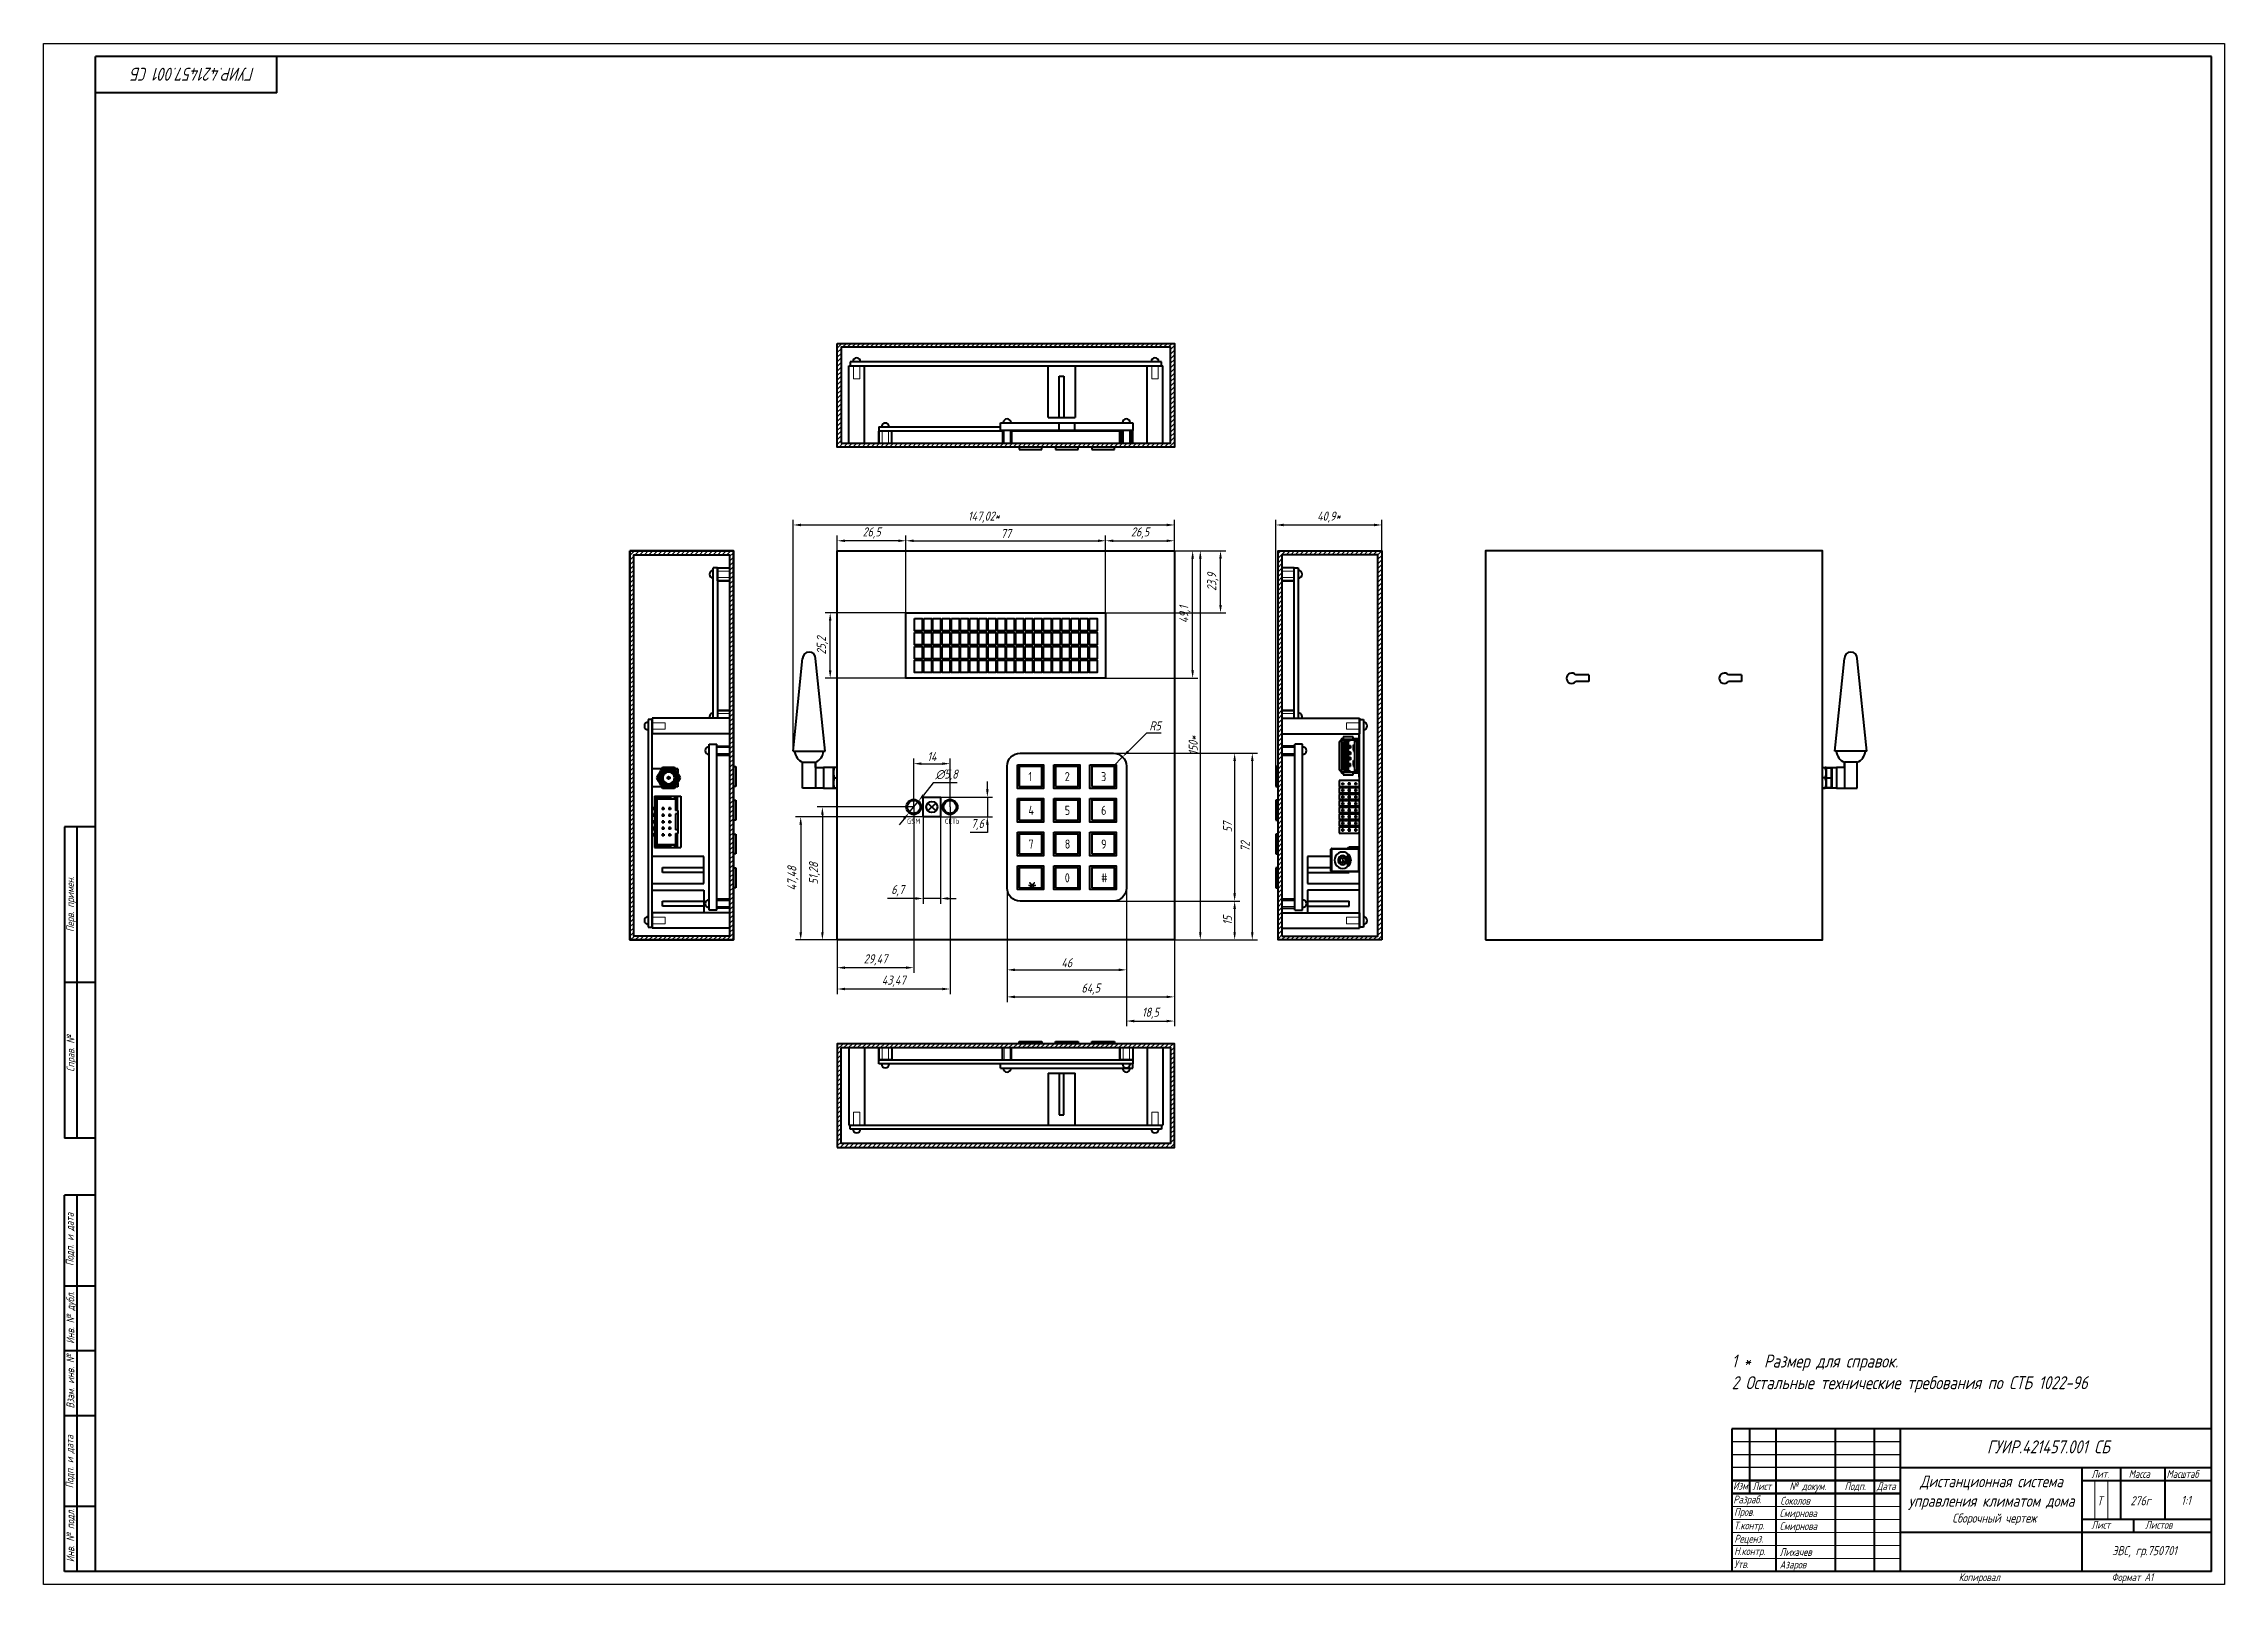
# Model space of a CAD drawing. Extents: x 260 to 1101, y 70 to 664.
import ezdxf

# ---------------------------------------------------------------- set-up
doc = ezdxf.new("R2010")
doc.units = 0
doc.header["$MEASUREMENT"] = 0
doc.layers.get('0').update_dxf_attribs({"linetype": 'CONTINUOUS'})
doc.layers.get('Defpoints').update_dxf_attribs({"linetype": 'CONTINUOUS'})
doc.layers.add('KONTUR', color=7, linetype='CONTINUOUS')
doc.layers.add('штриховка', color=130, linetype='CONTINUOUS')
for name, color, linetype, lineweight in [('Основная', 7, 'CONTINUOUS', 40), ('текст', 7, 'CONTINUOUS', 30), ('тонкая', 7, 'CONTINUOUS', 20)]:
    doc.layers.add(name, color=color, linetype=linetype, lineweight=lineweight)
doc.styles.add('GOST type A0', font='', dxfattribs={"oblique": 15, "height": 3.5})
doc.styles.add('ГОСТ прямой', font='', dxfattribs={"height": 3.5})
doc.styles.get('GOST type A0').set_extended_font_data('GOST type A')
doc.styles.get('ГОСТ прямой').set_extended_font_data('GOST type A')
doc.dimstyles.new('GOST type A', dxfattribs={"dimtxt": 3.5, "dimasz": 3, "dimexe": 2, "dimexo": 0, "dimgap": 1, "dimtad": 1, "dimtoh": 1, "dimtxsty": 'GOST type A0', "dimcen": 0, "dimazin": 2, "dimtfac": 1, "dimtmove": 0, "dimatfit": 3, "dimfxl": 1, "dimarcsym": 0})

msp = doc.modelspace()

# ---------------------------------------------------------------- texts
at = {"layer": 'Основная', "attachment_point": 1, "style": 'ГОСТ прямой'}
for s, width, heights, insert, char_height in [('1', 2.75007, [0], (639.807, 383.16), 3.5), ('2', 2.75007, [0], (653.807, 383.16), 3.5), ('3', 2.75007, [0], (667.807, 383.16), 3.5), ('4', 2.75007, [0], (639.807, 370.16), 3.5), ('5', 2.75007, [0], (653.807, 370.16), 3.5), ('6', 2.75007, [0], (667.807, 370.16), 3.5), ('GSM', 5.43114, [1.483], (592.97, 365.199), 2), ('СЕТЬ', 5.43114, [1.483], (607.655, 365.199), 2), ('7', 2.75007, [0], (639.807, 357.16), 3.5), ('8', 2.75007, [0], (653.807, 357.16), 3.5), ('9', 2.75007, [0], (667.807, 357.16), 3.5), ('*', 2.75007, [0], (639.289, 343.721), 7), ('0', 2.75007, [0], (653.807, 344.16), 3.5), ('#', 2.75007, [0], (667.807, 344.16), 3.5)]:
    msp.add_mtext_dynamic_manual_height_columns(s, width=width, gutter_width=17.5, heights=heights, dxfattribs=dict(at, insert=insert, char_height=char_height))
at = {"layer": 'текст', "style": 'GOST type A0', "oblique": 15}
for s, p in [('Перв. примен.', (271.753, 321.513)), ('Справ. №', (271.908, 267.627)), ('Подп. и дата', (271.574, 192.77)), ('Инв. № дубл.', (271.818, 162.745)), ('Взам. инв. №', (271.818, 137.818)), ('Подп. и дата', (271.524, 107.034)), ('Инв. № подл.', (271.818, 78.567))]:
    msp.add_text(s, height=3, rotation=90, dxfattribs=at).set_placement(p)
for s, p in [('Изм', (911.501, 106.497)), ('Лист', (918.977, 106.347)), ('№ докум. ', (933.261, 106.347)), ('Подп.', (954.513, 106.347)), ('Дата', (966.965, 106.347)), ('Лит.', (1049.718, 111.065)), ('Масса', (1064.092, 111.065)), ('Масштаб', (1078.685, 111.065)), ('Разраб.', (911.618, 101.246)), ('Пров.', (911.919, 96.414)), ('Т.контр.', (911.919, 91.219)), ('Лист', (1049.718, 91.451)), ('Листов', (1070.442, 91.451)), ('Н.контр.', (911.919, 81.297)), ('Реценз.', (912.042, 86.099)), ('Утв.', (911.919, 76.277)), ('Копировал', (998.536, 71.25)), ('Формат А1', (1057.464, 71.25))]:
    msp.add_text(s, height=3, dxfattribs=at).set_placement(p)
at = {"layer": 'тонкая', "style": 'GOST type A0', "oblique": 15}
for s, p in [('Т', (1051.901, 100.47)), ('276г', (1064.757, 100.483)), ('1:1', (1084.297, 100.631))]:
    msp.add_text(s, height=3.5, dxfattribs=at).set_placement(p)
at = {"layer": 'тонкая', "insert": (341.46, 649.699), "char_height": 5, "attachment_point": 1, "rotation": 180, "style": 'GOST type A0'}
msp.add_mtext_dynamic_manual_height_columns('ГУИР.421457.001 СБ', width=52.32757, gutter_width=47.884, heights=[3.685], dxfattribs=at)
at = {"layer": 'тонкая', "insert": (911, 158.591), "char_height": 5, "width": 157.08158, "attachment_point": 1, "style": 'GOST type A0'}
msp.add_mtext('\\pxqj,t1;1 *  Размер для справок.\\P\\pr1.09015;2 Остальные технические требования по СТБ 1022-96', dxfattribs=at)
at = {"layer": 'тонкая', "attachment_point": 1, "style": 'GOST type A0'}
for s, width, gutter_width, heights, insert, char_height in [('ГУИР.421457.001 СБ', 52.32757, 47.884, [3.685], (1009.456, 125.515), 5), ('\\pxqc;Дистанционная система управления климатом дома', 78.79705, 12.5, [16.729], (971.786, 111.952), 4.5), ('Соколов', 7.56222, 12.5, [0], (929.749, 103.739), 3), ('Смирнова', 7.56222, 12.5, [0], (929.462, 98.941), 3), ('Смирнова', 7.56222, 12.5, [0], (929.491, 93.971), 3), ('Сборочный чертеж', 63.27934, 12.5, [0], (996.076, 97.3), 3.5), ('ЭВС, гр.750701', 28.58922, 12.5, [2.556], (1057.711, 84.754), 3.5), ('Лихачев', 7.56222, 12.5, [0], (929.491, 83.971), 3), ('Азаров', 7.56222, 12.5, [0], (929.491, 79.126), 3)]:
    msp.add_mtext_dynamic_manual_height_columns(s, width=width, gutter_width=gutter_width, heights=heights, dxfattribs=dict(at, insert=insert, char_height=char_height))

# ---------------------------------------------------------------- blocks, each defined once
blk = doc.blocks.new('*D4')
at = {"color": 0, "lineweight": -2, "transparency": 16777216}
for p, q in [((549.05, 391.21), (549.05, 480.43)), ((696.07, 391.21), (696.07, 480.43)), ((552.05, 478.43), (693.07, 478.43))]:
    blk.add_line(p, q, dxfattribs=at)
at = {"color": 0, "transparency": 16777216}
for points in [[(552.05, 478.93), (552.05, 477.93), (549.05, 478.43)], [(693.07, 478.93), (693.07, 477.93), (696.07, 478.43)]]:
    blk.add_solid(points, dxfattribs=at)
at = {"layer": 'Defpoints', "color": 0, "transparency": 16777216}
for p in [(696.07, 478.43), (549.05, 391.21), (696.07, 391.21)]:
    blk.add_point(p, dxfattribs=at)
at = {"color": 0, "transparency": 16777216, "insert": (622.56, 481.44), "char_height": 3.5, "width": 11.7053, "attachment_point": 5, "style": 'GOST type A0'}
blk.add_mtext('147,02*', dxfattribs=at)
blk = doc.blocks.new('*D5')
at = {"color": 0, "lineweight": -2, "transparency": 16777216}
for p, q in [((696.07, 468.43), (708.07, 468.43)), ((706.07, 465.43), (706.07, 321.43)), ((696.07, 318.43), (708.07, 318.43))]:
    blk.add_line(p, q, dxfattribs=at)
at = {"color": 0, "transparency": 16777216}
for points in [[(705.57, 465.43), (706.57, 465.43), (706.07, 468.43)], [(705.57, 321.43), (706.57, 321.43), (706.07, 318.43)]]:
    blk.add_solid(points, dxfattribs=at)
at = {"layer": 'Defpoints', "color": 0, "transparency": 16777216}
for p in [(696.07, 468.43), (696.07, 318.43), (706.07, 318.43)]:
    blk.add_point(p, dxfattribs=at)
at = {"color": 0, "transparency": 16777216, "insert": (703.32, 393.43), "char_height": 3.5, "attachment_point": 5, "rotation": 90, "style": 'GOST type A0'}
blk.add_mtext('150*', dxfattribs=at)
blk = doc.blocks.new('*D6')
at = {"color": 0, "lineweight": -2, "transparency": 16777216}
for p, q in [((735.17, 385.28), (735.17, 480.43)), ((776.07, 468.43), (776.07, 480.43)), ((738.17, 478.43), (773.07, 478.43))]:
    blk.add_line(p, q, dxfattribs=at)
at = {"color": 0, "transparency": 16777216}
for points in [[(738.17, 478.93), (738.17, 477.93), (735.17, 478.43)], [(773.07, 478.93), (773.07, 477.93), (776.07, 478.43)]]:
    blk.add_solid(points, dxfattribs=at)
at = {"layer": 'Defpoints', "color": 0, "transparency": 16777216}
for p in [(776.07, 478.43), (776.07, 468.43), (735.17, 385.28)]:
    blk.add_point(p, dxfattribs=at)
at = {"color": 0, "transparency": 16777216, "insert": (755.62, 481.44), "char_height": 3.5, "attachment_point": 5, "style": 'GOST type A0'}
blk.add_mtext('40,9*', dxfattribs=at)
blk = doc.blocks.new('*D8')
at = {"color": 0, "lineweight": -2, "transparency": 16777216}
for p, q in [((631.57, 361.93), (631.57, 304.91)), ((677.57, 361.93), (677.57, 304.91)), ((634.57, 306.91), (674.57, 306.91))]:
    blk.add_line(p, q, dxfattribs=at)
at = {"color": 0, "transparency": 16777216}
for points in [[(634.57, 307.41), (634.57, 306.41), (631.57, 306.91)], [(674.57, 307.41), (674.57, 306.41), (677.57, 306.91)]]:
    blk.add_solid(points, dxfattribs=at)
at = {"layer": 'Defpoints', "color": 0, "transparency": 16777216}
for p in [(631.57, 361.93), (677.57, 361.93), (677.57, 306.91)]:
    blk.add_point(p, dxfattribs=at)
at = {"color": 0, "transparency": 16777216, "insert": (654.57, 309.66), "char_height": 3.5, "attachment_point": 5, "style": 'GOST type A0'}
blk.add_mtext('46', dxfattribs=at)
blk = doc.blocks.new('*D9')
at = {"color": 0, "lineweight": -2, "transparency": 16777216}
for p, q in [((654.57, 390.43), (721.31, 390.43)), ((719.31, 387.43), (719.31, 336.43)), ((654.57, 333.43), (721.31, 333.43))]:
    blk.add_line(p, q, dxfattribs=at)
at = {"color": 0, "transparency": 16777216}
for points in [[(718.81, 387.43), (719.81, 387.43), (719.31, 390.43)], [(718.81, 336.43), (719.81, 336.43), (719.31, 333.43)]]:
    blk.add_solid(points, dxfattribs=at)
at = {"layer": 'Defpoints', "color": 0, "transparency": 16777216}
for p in [(654.57, 390.43), (654.57, 333.43), (719.31, 333.43)]:
    blk.add_point(p, dxfattribs=at)
at = {"color": 0, "transparency": 16777216, "insert": (716.56, 361.93), "char_height": 3.5, "attachment_point": 5, "rotation": 90, "style": 'GOST type A0'}
blk.add_mtext('57', dxfattribs=at)
blk = doc.blocks.new('*D10')
at = {"color": 0, "lineweight": -2, "transparency": 16777216}
for p, q in [((685.27, 398.22), (678.21, 391.11)), ((690.96, 398.22), (685.27, 398.22)), ((672.57, 385.43), (676.09, 388.98))]:
    blk.add_line(p, q, dxfattribs=at)
at = {"color": 0, "transparency": 16777216}
blk.add_solid([(677.85, 391.46), (678.56, 390.76), (676.09, 388.98)], dxfattribs=at)
at = {"layer": 'Defpoints', "color": 0, "transparency": 16777216}
for p in [(676.09, 388.98), (672.57, 385.43)]:
    blk.add_point(p, dxfattribs=at)
at = {"color": 0, "transparency": 16777216, "insert": (688.62, 400.97), "char_height": 3.5, "attachment_point": 5, "style": 'GOST type A0'}
blk.add_mtext('R5', dxfattribs=at)
blk = doc.blocks.new('*D11')
at = {"color": 0, "lineweight": -2, "transparency": 16777216}
for p, q in [((631.57, 347.8), (631.57, 294.49)), ((696.07, 347.8), (696.07, 294.49)), ((634.57, 296.49), (693.07, 296.49))]:
    blk.add_line(p, q, dxfattribs=at)
at = {"color": 0, "transparency": 16777216}
for points in [[(634.57, 296.99), (634.57, 295.99), (631.57, 296.49)], [(693.07, 296.99), (693.07, 295.99), (696.07, 296.49)]]:
    blk.add_solid(points, dxfattribs=at)
at = {"layer": 'Defpoints', "color": 0, "transparency": 16777216}
for p in [(631.57, 347.8), (696.07, 347.8), (696.07, 296.49)]:
    blk.add_point(p, dxfattribs=at)
at = {"color": 0, "transparency": 16777216, "insert": (663.82, 299.5), "char_height": 3.5, "attachment_point": 5, "style": 'GOST type A0'}
blk.add_mtext('64,5', dxfattribs=at)
blk = doc.blocks.new('*D12')
at = {"color": 0, "lineweight": -2, "transparency": 16777216}
for p, q in [((667.06, 390.43), (728.12, 390.43)), ((726.12, 387.43), (726.12, 321.43)), ((667.06, 318.43), (728.12, 318.43))]:
    blk.add_line(p, q, dxfattribs=at)
at = {"color": 0, "transparency": 16777216}
for points in [[(725.62, 387.43), (726.62, 387.43), (726.12, 390.43)], [(725.62, 321.43), (726.62, 321.43), (726.12, 318.43)]]:
    blk.add_solid(points, dxfattribs=at)
at = {"layer": 'Defpoints', "color": 0, "transparency": 16777216}
for p in [(667.06, 390.43), (667.06, 318.43), (726.12, 318.43)]:
    blk.add_point(p, dxfattribs=at)
at = {"color": 0, "transparency": 16777216, "insert": (723.37, 354.43), "char_height": 3.5, "attachment_point": 5, "rotation": 90, "style": 'GOST type A0'}
blk.add_mtext('72', dxfattribs=at)
blk = doc.blocks.new('*D13')
at = {"color": 0, "lineweight": -2, "transparency": 16777216}
for p, q in [((677.57, 346.3), (677.57, 285.17)), ((696.07, 346.3), (696.07, 285.17)), ((680.57, 287.17), (693.07, 287.17))]:
    blk.add_line(p, q, dxfattribs=at)
at = {"color": 0, "transparency": 16777216}
for points in [[(680.57, 287.67), (680.57, 286.67), (677.57, 287.17)], [(693.07, 287.67), (693.07, 286.67), (696.07, 287.17)]]:
    blk.add_solid(points, dxfattribs=at)
at = {"layer": 'Defpoints', "color": 0, "transparency": 16777216}
for p in [(677.57, 346.3), (696.07, 346.3), (696.07, 287.17)]:
    blk.add_point(p, dxfattribs=at)
at = {"color": 0, "transparency": 16777216, "insert": (686.82, 290.18), "char_height": 3.5, "attachment_point": 5, "style": 'GOST type A0'}
blk.add_mtext('18,5', dxfattribs=at)
blk = doc.blocks.new('*D14')
at = {"color": 0, "lineweight": -2, "transparency": 16777216}
for p, q in [((670.01, 333.43), (721.31, 333.43)), ((719.31, 330.43), (719.31, 321.43)), ((670.01, 318.43), (721.31, 318.43))]:
    blk.add_line(p, q, dxfattribs=at)
at = {"color": 0, "transparency": 16777216}
for points in [[(718.81, 330.43), (719.81, 330.43), (719.31, 333.43)], [(718.81, 321.43), (719.81, 321.43), (719.31, 318.43)]]:
    blk.add_solid(points, dxfattribs=at)
at = {"layer": 'Defpoints', "color": 0, "transparency": 16777216}
for p in [(670.01, 333.43), (670.01, 318.43), (719.31, 318.43)]:
    blk.add_point(p, dxfattribs=at)
at = {"color": 0, "transparency": 16777216, "insert": (716.56, 325.93), "char_height": 3.5, "attachment_point": 5, "rotation": 90, "style": 'GOST type A0'}
blk.add_mtext('15', dxfattribs=at)
blk = doc.blocks.new('*D15')
at = {"color": 0, "lineweight": -2, "transparency": 16777216}
for p, q in [((669.57, 444.53), (669.57, 474.34)), ((672.57, 472.34), (693.07, 472.34)), ((696.07, 444.53), (696.07, 474.34))]:
    blk.add_line(p, q, dxfattribs=at)
at = {"color": 0, "transparency": 16777216}
for points in [[(672.57, 472.84), (672.57, 471.84), (669.57, 472.34)], [(693.07, 472.84), (693.07, 471.84), (696.07, 472.34)]]:
    blk.add_solid(points, dxfattribs=at)
at = {"layer": 'Defpoints', "color": 0, "transparency": 16777216}
for p in [(696.07, 472.34), (669.57, 444.53), (696.07, 444.53)]:
    blk.add_point(p, dxfattribs=at)
at = {"color": 0, "transparency": 16777216, "insert": (682.82, 475.35), "char_height": 3.5, "attachment_point": 5, "style": 'GOST type A0'}
blk.add_mtext('26,5', dxfattribs=at)
blk = doc.blocks.new('*D16')
at = {"color": 0, "lineweight": -2, "transparency": 16777216}
for p, q in [((566.07, 444.53), (566.07, 474.34)), ((589.57, 472.34), (569.07, 472.34)), ((592.57, 444.53), (592.57, 474.34))]:
    blk.add_line(p, q, dxfattribs=at)
at = {"color": 0, "transparency": 16777216}
for points in [[(569.07, 472.84), (569.07, 471.84), (566.07, 472.34)], [(589.57, 472.84), (589.57, 471.84), (592.57, 472.34)]]:
    blk.add_solid(points, dxfattribs=at)
at = {"layer": 'Defpoints', "color": 0, "transparency": 16777216}
for p in [(566.07, 472.34), (566.07, 444.53), (592.57, 444.53)]:
    blk.add_point(p, dxfattribs=at)
at = {"color": 0, "transparency": 16777216, "insert": (579.32, 475.35), "char_height": 3.5, "attachment_point": 5, "style": 'GOST type A0'}
blk.add_mtext('26,5', dxfattribs=at)
blk = doc.blocks.new('*D17')
at = {"color": 0, "lineweight": -2, "transparency": 16777216}
for p, q in [((669.57, 468.43), (705.11, 468.43)), ((703.11, 422.33), (703.11, 465.43)), ((669.57, 419.33), (705.11, 419.33))]:
    blk.add_line(p, q, dxfattribs=at)
at = {"color": 0, "transparency": 16777216}
for points in [[(702.61, 465.43), (703.61, 465.43), (703.11, 468.43)], [(702.61, 422.33), (703.61, 422.33), (703.11, 419.33)]]:
    blk.add_solid(points, dxfattribs=at)
at = {"layer": 'Defpoints', "color": 0, "transparency": 16777216}
for p in [(669.57, 468.43), (703.11, 468.43), (669.57, 419.33)]:
    blk.add_point(p, dxfattribs=at)
at = {"color": 0, "transparency": 16777216, "insert": (700.09, 443.88), "char_height": 3.5, "attachment_point": 5, "rotation": 90, "style": 'GOST type A0'}
blk.add_mtext('49,1', dxfattribs=at)
blk = doc.blocks.new('*D18')
at = {"color": 0, "lineweight": -2, "transparency": 16777216}
for p, q in [((669.57, 468.43), (715.87, 468.43)), ((713.87, 447.53), (713.87, 465.43)), ((669.57, 444.53), (715.87, 444.53))]:
    blk.add_line(p, q, dxfattribs=at)
at = {"color": 0, "transparency": 16777216}
for points in [[(713.37, 465.43), (714.37, 465.43), (713.87, 468.43)], [(713.37, 447.53), (714.37, 447.53), (713.87, 444.53)]]:
    blk.add_solid(points, dxfattribs=at)
at = {"layer": 'Defpoints', "color": 0, "transparency": 16777216}
for p in [(669.57, 468.43), (713.87, 468.43), (669.57, 444.53)]:
    blk.add_point(p, dxfattribs=at)
at = {"color": 0, "transparency": 16777216, "insert": (710.86, 456.48), "char_height": 3.5, "attachment_point": 5, "rotation": 90, "style": 'GOST type A0'}
blk.add_mtext('23,9', dxfattribs=at)
blk = doc.blocks.new('*D19')
at = {"color": 0, "lineweight": -2, "transparency": 16777216}
for p, q in [((592.57, 444.53), (561.34, 444.53)), ((563.34, 422.33), (563.34, 441.53)), ((592.57, 419.33), (561.34, 419.33))]:
    blk.add_line(p, q, dxfattribs=at)
at = {"color": 0, "transparency": 16777216}
for points in [[(562.84, 441.53), (563.84, 441.53), (563.34, 444.53)], [(562.84, 422.33), (563.84, 422.33), (563.34, 419.33)]]:
    blk.add_solid(points, dxfattribs=at)
at = {"layer": 'Defpoints', "color": 0, "transparency": 16777216}
for p in [(563.34, 444.53), (592.57, 444.53), (592.57, 419.33)]:
    blk.add_point(p, dxfattribs=at)
at = {"color": 0, "transparency": 16777216, "insert": (560.33, 431.93), "char_height": 3.5, "attachment_point": 5, "rotation": 90, "style": 'GOST type A0'}
blk.add_mtext('25,2', dxfattribs=at)
blk = doc.blocks.new('*D20')
at = {"color": 0, "lineweight": -2, "transparency": 16777216}
for p, q in [((592.57, 444.53), (592.57, 474.34)), ((595.57, 472.34), (666.57, 472.34)), ((669.57, 444.53), (669.57, 474.34))]:
    blk.add_line(p, q, dxfattribs=at)
at = {"color": 0, "transparency": 16777216}
for points in [[(595.57, 472.84), (595.57, 471.84), (592.57, 472.34)], [(666.57, 472.84), (666.57, 471.84), (669.57, 472.34)]]:
    blk.add_solid(points, dxfattribs=at)
at = {"layer": 'Defpoints', "color": 0, "transparency": 16777216}
for p in [(669.57, 472.34), (592.57, 444.53), (669.57, 444.53)]:
    blk.add_point(p, dxfattribs=at)
at = {"color": 0, "transparency": 16777216, "insert": (631.07, 475.09), "char_height": 3.5, "attachment_point": 5, "style": 'GOST type A0'}
blk.add_mtext('77', dxfattribs=at)
blk = doc.blocks.new('*D21')
at = {"color": 0, "lineweight": -2, "transparency": 16777216}
for p, q in [((566.07, 369.71), (566.07, 305.75)), ((595.55, 369.71), (595.55, 305.75)), ((592.55, 307.75), (569.07, 307.75))]:
    blk.add_line(p, q, dxfattribs=at)
at = {"color": 0, "transparency": 16777216}
for points in [[(569.07, 308.25), (569.07, 307.25), (566.07, 307.75)], [(592.55, 308.25), (592.55, 307.25), (595.55, 307.75)]]:
    blk.add_solid(points, dxfattribs=at)
at = {"layer": 'Defpoints', "color": 0, "transparency": 16777216}
for p in [(566.07, 369.71), (595.55, 369.71), (566.07, 307.75)]:
    blk.add_point(p, dxfattribs=at)
at = {"color": 0, "transparency": 16777216, "insert": (580.81, 310.76), "char_height": 3.5, "attachment_point": 5, "style": 'GOST type A0'}
blk.add_mtext('29,47', dxfattribs=at)
blk = doc.blocks.new('*D22')
at = {"color": 0, "lineweight": -2, "transparency": 16777216}
for p, q in [((566.07, 369.71), (566.07, 297.53)), ((609.55, 369.71), (609.55, 297.53)), ((606.55, 299.53), (569.07, 299.53))]:
    blk.add_line(p, q, dxfattribs=at)
at = {"color": 0, "transparency": 16777216}
for points in [[(569.07, 300.03), (569.07, 299.03), (566.07, 299.53)], [(606.55, 300.03), (606.55, 299.03), (609.55, 299.53)]]:
    blk.add_solid(points, dxfattribs=at)
at = {"layer": 'Defpoints', "color": 0, "transparency": 16777216}
for p in [(566.07, 369.71), (609.55, 369.71), (566.07, 299.53)]:
    blk.add_point(p, dxfattribs=at)
at = {"color": 0, "transparency": 16777216, "insert": (587.81, 302.54), "char_height": 3.5, "attachment_point": 5, "style": 'GOST type A0'}
blk.add_mtext('43,47', dxfattribs=at)
blk = doc.blocks.new('*D23')
at = {"color": 0, "lineweight": -2, "transparency": 16777216}
for p, q in [((595.55, 369.71), (558.33, 369.71)), ((560.33, 366.71), (560.33, 321.43)), ((595.55, 318.43), (558.33, 318.43))]:
    blk.add_line(p, q, dxfattribs=at)
at = {"color": 0, "transparency": 16777216}
for points in [[(559.83, 366.71), (560.83, 366.71), (560.33, 369.71)], [(559.83, 321.43), (560.83, 321.43), (560.33, 318.43)]]:
    blk.add_solid(points, dxfattribs=at)
at = {"layer": 'Defpoints', "color": 0, "transparency": 16777216}
for p in [(595.55, 369.71), (560.33, 318.43), (595.55, 318.43)]:
    blk.add_point(p, dxfattribs=at)
at = {"color": 0, "transparency": 16777216, "insert": (557.32, 344.07), "char_height": 3.5, "attachment_point": 5, "rotation": 90, "style": 'GOST type A0'}
blk.add_mtext('51,28', dxfattribs=at)
blk = doc.blocks.new('*D24')
at = {"color": 0, "lineweight": -2, "transparency": 16777216}
for p, q in [((599.2, 365.91), (549.97, 365.91)), ((551.97, 362.91), (551.97, 321.43)), ((599.2, 318.43), (549.97, 318.43))]:
    blk.add_line(p, q, dxfattribs=at)
at = {"color": 0, "transparency": 16777216}
for points in [[(551.47, 362.91), (552.47, 362.91), (551.97, 365.91)], [(551.47, 321.43), (552.47, 321.43), (551.97, 318.43)]]:
    blk.add_solid(points, dxfattribs=at)
at = {"layer": 'Defpoints', "color": 0, "transparency": 16777216}
for p in [(599.2, 365.91), (551.97, 318.43), (599.2, 318.43)]:
    blk.add_point(p, dxfattribs=at)
at = {"color": 0, "transparency": 16777216, "insert": (548.96, 342.17), "char_height": 3.5, "attachment_point": 5, "rotation": 90, "style": 'GOST type A0'}
blk.add_mtext('47,48', dxfattribs=at)
blk = doc.blocks.new('*D25')
at = {"color": 0, "lineweight": -2, "transparency": 16777216}
for p, q in [((599.2, 365.91), (599.2, 332.43)), ((605.9, 365.91), (605.9, 332.43)), ((596.2, 334.43), (585.5, 334.43)), ((605.9, 334.43), (599.2, 334.43)), ((608.9, 334.43), (611.9, 334.43))]:
    blk.add_line(p, q, dxfattribs=at)
at = {"color": 0, "transparency": 16777216}
for points in [[(596.2, 334.93), (596.2, 333.93), (599.2, 334.43)], [(608.9, 334.93), (608.9, 333.93), (605.9, 334.43)]]:
    blk.add_solid(points, dxfattribs=at)
at = {"layer": 'Defpoints', "color": 0, "transparency": 16777216}
for p in [(599.2, 365.91), (605.9, 365.91), (599.2, 334.43)]:
    blk.add_point(p, dxfattribs=at)
at = {"color": 0, "transparency": 16777216, "insert": (589.35, 337.45), "char_height": 3.5, "attachment_point": 5, "style": 'GOST type A0'}
blk.add_mtext('6,7', dxfattribs=at)
blk = doc.blocks.new('*D26')
at = {"color": 0, "lineweight": -2, "transparency": 16777216}
for p, q in [((623.95, 376.51), (623.95, 379.51)), ((605.9, 373.51), (625.95, 373.51)), ((623.95, 373.51), (623.95, 365.91)), ((605.9, 365.91), (625.95, 365.91)), ((623.95, 362.91), (623.95, 359.91)), ((623.95, 359.91), (617.26, 359.91))]:
    blk.add_line(p, q, dxfattribs=at)
at = {"color": 0, "transparency": 16777216}
for points in [[(623.45, 376.51), (624.45, 376.51), (623.95, 373.51)], [(623.45, 362.91), (624.45, 362.91), (623.95, 365.91)]]:
    blk.add_solid(points, dxfattribs=at)
at = {"layer": 'Defpoints', "color": 0, "transparency": 16777216}
for p in [(605.9, 373.51), (605.9, 365.91), (623.95, 365.91)]:
    blk.add_point(p, dxfattribs=at)
at = {"color": 0, "transparency": 16777216, "insert": (620.11, 362.92), "char_height": 3.5, "attachment_point": 5, "style": 'GOST type A0'}
blk.add_mtext('7,6', dxfattribs=at)
blk = doc.blocks.new('*D27')
at = {"color": 0, "lineweight": -2, "transparency": 16777216}
for p, q in [((603.11, 378.96), (599.28, 374.28)), ((612.3, 378.96), (603.11, 378.96)), ((593.71, 367.47), (597.38, 371.96)), ((591.81, 365.15), (589.91, 362.82))]:
    blk.add_line(p, q, dxfattribs=at)
at = {"color": 0, "transparency": 16777216}
for points in [[(598.9, 374.59), (599.67, 373.96), (597.38, 371.96)], [(591.42, 365.46), (592.2, 364.83), (593.71, 367.47)]]:
    blk.add_solid(points, dxfattribs=at)
at = {"layer": 'Defpoints', "color": 0, "transparency": 16777216}
for p in [(597.38, 371.96), (593.71, 367.47)]:
    blk.add_point(p, dxfattribs=at)
at = {"color": 0, "transparency": 16777216, "insert": (608.21, 381.97), "char_height": 3.5, "attachment_point": 5, "style": 'GOST type A0'}
blk.add_mtext('∅5,8', dxfattribs=at)
blk = doc.blocks.new('*D28')
at = {"color": 0, "lineweight": -2, "transparency": 16777216}
for p, q in [((595.55, 369.71), (595.55, 388.4)), ((609.55, 369.71), (609.55, 388.4)), ((598.55, 386.4), (606.55, 386.4))]:
    blk.add_line(p, q, dxfattribs=at)
at = {"color": 0, "transparency": 16777216}
for points in [[(598.55, 386.9), (598.55, 385.9), (595.55, 386.4)], [(606.55, 386.9), (606.55, 385.9), (609.55, 386.4)]]:
    blk.add_solid(points, dxfattribs=at)
at = {"layer": 'Defpoints', "color": 0, "transparency": 16777216}
for p in [(609.55, 386.4), (595.55, 369.71), (609.55, 369.71)]:
    blk.add_point(p, dxfattribs=at)
at = {"color": 0, "transparency": 16777216, "insert": (602.55, 389.15), "char_height": 3.5, "attachment_point": 5, "style": 'GOST type A0'}
blk.add_mtext('14', dxfattribs=at)

# ---------------------------------------------------------------- dimensions: what is measured, and where the dimension line sits
for base, p1, p2, picture, middle in [((696.071, 478.432), (549.054, 391.21), (696.071, 391.21), '*D4', (622.563, 481.444)), ((776.071, 478.432), (735.171, 385.282), (776.071, 468.432), '*D6', (755.621, 481.444))]:
    dim = msp.add_linear_dim(base=base, p1=p1, p2=p2, text='<>*', dimstyle='GOST type A')
    dim.commit()
    dim.dimension.update_dxf_attribs({"geometry": picture, "text_midpoint": middle})
for base, p1, p2, picture, middle in [((566.071, 472.341), (592.571, 444.532), (566.071, 444.532), '*D16', (579.321, 475.354)), ((669.571, 472.341), (592.571, 444.532), (669.571, 444.532), '*D20', (631.071, 475.091)), ((696.071, 472.341), (669.571, 444.532), (696.071, 444.532), '*D15', (682.821, 475.354)), ((609.546, 386.403), (595.546, 369.712), (609.546, 369.712), '*D28', (602.546, 389.153)), ((566.071345, 307.74885), (595.546342, 369.711656), (566.071345, 369.711656), '*D21', (580.808844, 310.76135)), ((566.071345, 299.525443), (609.546342, 369.711656), (566.071345, 369.711656), '*D22', (587.808844, 302.537943)), ((599.197, 334.434), (605.896, 365.912), (599.197, 365.912), '*D25', (589.35, 337.446)), ((677.571, 306.906), (631.571, 361.932), (677.571, 361.932), '*D8', (654.571, 309.656)), ((696.071, 296.489), (631.571, 347.801), (696.071, 347.801), '*D11', (663.821, 299.501)), ((696.071, 287.17), (677.571, 346.297), (696.071, 346.297), '*D13', (686.821, 290.182))]:
    dim = msp.add_linear_dim(base=base, p1=p1, p2=p2, dimstyle='GOST type A')
    dim.commit()
    dim.dimension.update_dxf_attribs({"geometry": picture, "text_midpoint": middle})
for base, p1, p2, picture, middle in [((703.105, 468.432), (669.571, 419.332), (669.571, 468.432), '*D17', (700.093, 443.882)), ((713.87, 468.432), (669.571, 444.532), (669.571, 468.432), '*D18', (710.858, 456.482)), ((563.342, 444.532), (592.571, 419.332), (592.571, 444.532), '*D19', (560.33, 431.932)), ((719.314, 333.432), (654.571, 390.432), (654.571, 333.432), '*D9', (716.564, 361.932)), ((726.118, 318.432), (667.059, 390.432), (667.059, 318.432), '*D12', (723.368, 354.432)), ((623.949, 365.912), (605.896, 373.511), (605.896, 365.912), '*D26', (620.106, 362.924)), ((551.968, 318.432), (599.197, 365.912), (599.197, 318.432), '*D24', (548.956, 342.172)), ((560.332, 318.432), (595.546, 369.712), (595.546, 318.432), '*D23', (557.32, 344.072)), ((719.314, 318.432), (670.012, 333.432), (670.012, 318.432), '*D14', (716.564, 325.932))]:
    dim = msp.add_linear_dim(base=base, p1=p1, p2=p2, angle=90, dimstyle='GOST type A')
    dim.commit()
    dim.dimension.update_dxf_attribs({"geometry": picture, "text_midpoint": middle})
dim = msp.add_linear_dim(base=(706.071, 318.432), p1=(696.071, 468.432), p2=(696.071, 318.432), angle=90, text='<>*', dimstyle='GOST type A')
dim.commit()
dim.dimension.update_dxf_attribs({"geometry": '*D5', "text_midpoint": (703.321, 393.432)})
dim = msp.add_radius_dim(center=(672.571, 385.432), mpoint=(676.095, 388.979), dimstyle='GOST type A')
dim.commit()
dim.dimension.update_dxf_attribs({"geometry": '*D10', "text_midpoint": (688.615, 398.219), "dimtype": 164})
dim = msp.add_diameter_dim_2p(p1=(593.71, 367.467), p2=(597.383, 371.956), dimstyle='GOST type A')
dim.commit()
dim.dimension.update_dxf_attribs({"geometry": '*D27', "text_midpoint": (608.207, 378.96), "dimtype": 163})

# ---------------------------------------------------------------- hatches: boundary and pattern name
at = {"layer": 'штриховка'}
h = msp.add_hatch(dxfattribs=at)
h.set_pattern_fill('ANSI31', color=256, scale=10)
h.paths.add_polyline_path([(696.071, 548.432), (566.071, 548.432), (566.071, 508.432), (696.071, 508.432)])
h.paths.add_polyline_path([(694.571, 546.932), (694.571, 509.932), (567.571, 509.932), (567.571, 546.932)], flags=16)
h.paths.add_polyline_path([(691.071, 541.332), (691.071, 539.832), (689.821, 539.832), (689.821, 534.832), (687.321, 534.832), (687.321, 539.832), (657.789, 539.832), (657.789, 519.832), (647.345, 519.832), (647.336, 539.832), (574.821, 539.832), (574.821, 534.832), (572.321, 534.832), (572.321, 539.832), (571.071, 539.832), (571.071, 541.332), (572.071, 541.332, -1), (575.071, 541.332), (687.071, 541.332, -1), (690.071, 541.332)], flags=0)
h.paths.add_polyline_path([(679.071, 517.839), (680.071, 517.839), (680.071, 514.832), (680.071, 514.632), (679.321, 514.632), (679.321, 514.832), (675.821, 514.832), (675.821, 514.632), (675.071, 514.632), (633.321, 514.632), (633.321, 514.832), (629.821, 514.832), (629.821, 514.632), (582.071, 514.632), (582.071, 516.232), (583.071, 516.232, -1.0000033), (586.071, 516.232), (629.071, 516.232), (629.071, 517.839), (630.071, 517.839, -0.995295), (633.071, 517.839), (676.071, 517.839, -0.995295)], flags=0)
h = msp.add_hatch(dxfattribs=at)
h.set_pattern_fill('ANSI31', color=256, scale=10)
h.paths.add_polyline_path([(526.071, 468.432), (486.071, 468.432), (486.071, 318.432), (526.071, 318.432)])
h.paths.add_polyline_path([(524.571, 466.932), (524.571, 319.932), (487.571, 319.932), (487.571, 466.932)], flags=16)
h.paths.add_polyline_path([(519.871, 461.932), (519.871, 456.932), (524.571, 456.932), (524.571, 406.932), (519.871, 406.932), (519.871, 403.932), (494.671, 403.932), (494.671, 402.182), (499.671, 402.182), (499.671, 399.682), (494.671, 399.682), (494.671, 384.432), (498.433, 384.432), (498.722, 384.932), (499.868, 384.932), (501.031, 384.932), (502.203, 384.932), (503.341, 384.932), (503.629, 384.432), (504.531, 384.432), (504.531, 382.869), (504.887, 382.253), (505.65, 380.932), (504.885, 379.606), (504.531, 378.994), (504.531, 377.432), (503.629, 377.432), (503.341, 376.932), (502.203, 376.932), (501.031, 376.932), (499.868, 376.932), (498.722, 376.932), (498.433, 377.432), (494.671, 377.432), (494.671, 369.359), (495.591, 369.359), (495.591, 373.868), (501.791, 373.868), (503.379, 373.868), (503.465, 373.868), (505.751, 373.868), (505.751, 354.056), (503.465, 354.056), (503.379, 354.056), (501.791, 354.056), (495.591, 354.056), (495.591, 358.564), (494.671, 358.564), (494.671, 350.636), (514.671, 350.636), (514.671, 340.192), (494.671, 340.183), (494.671, 337.636), (514.671, 337.636), (514.671, 328.932), (494.671, 328.932), (494.671, 327.182), (499.671, 327.182), (499.671, 324.682), (494.671, 324.682), (494.671, 323.432), (493.171, 323.432), (493.171, 324.432, -1), (493.171, 327.432), (493.171, 399.432, -1), (493.171, 402.432), (493.171, 403.432), (494.671, 403.432), (494.671, 403.932), (516.857, 403.932, -0.5176385), (518.271, 405.932), (518.271, 457.932, -1.0000033), (518.271, 460.932), (518.271, 461.932)], flags=0)
h.paths.add_polyline_path([(519.671, 393.932), (519.671, 389.682), (524.571, 389.682), (524.571, 334.182), (519.671, 334.182), (519.671, 329.932), (516.671, 329.932), (516.671, 330.932, -1), (516.671, 333.932), (516.671, 389.932, -1), (516.671, 392.932), (516.671, 393.932)], flags=0)
h.paths.add_polyline_path([(502.034, 384.675), (502.969, 384.288), (503.771, 383.672), (504.387, 382.869), (504.774, 381.935), (504.906, 380.932), (504.774, 379.929), (504.387, 378.994), (503.771, 378.192), (502.969, 377.576), (502.034, 377.189), (501.031, 377.057), (500.028, 377.189), (499.094, 377.576), (498.291, 378.192), (497.675, 378.994), (497.288, 379.929), (497.156, 380.932), (497.288, 381.935), (497.675, 382.869), (498.291, 383.672), (499.094, 384.288), (500.028, 384.675), (501.031, 384.807)], flags=0)
h.paths.add_polyline_path([(501.983, 384.481), (502.869, 384.114), (503.63, 383.53), (504.214, 382.769), (504.581, 381.883), (504.706, 380.932), (504.581, 379.98), (504.214, 379.094), (503.63, 378.333), (502.869, 377.749), (501.983, 377.382), (501.031, 377.257), (500.08, 377.382), (499.194, 377.749), (498.433, 378.333), (497.849, 379.094), (497.482, 379.98), (497.356, 380.932), (497.482, 381.883), (497.849, 382.769), (498.433, 383.53), (499.194, 384.114), (500.08, 384.481), (501.031, 384.607)], flags=0)
h.paths.add_polyline_path([(501.937, 384.312), (502.781, 383.963), (503.506, 383.407), (504.062, 382.682), (504.412, 381.838), (504.531, 380.932), (504.412, 380.026), (504.062, 379.182), (503.506, 378.457), (502.781, 377.901), (501.937, 377.551), (501.031, 377.432), (500.125, 377.551), (499.281, 377.901), (498.556, 378.457), (498, 379.182), (497.651, 380.026), (497.531, 380.932), (497.651, 381.838), (498, 382.682), (498.556, 383.407), (499.281, 383.963), (500.125, 384.312), (501.031, 384.432)], flags=0)
h.paths.add_polyline_path([(501.031, 384.232), (501.885, 384.119), (502.681, 383.79), (503.365, 383.265), (503.889, 382.582), (504.219, 381.786), (504.331, 380.932), (504.219, 380.078), (503.889, 379.282), (503.365, 378.598), (502.681, 378.074), (501.885, 377.744), (501.031, 377.632), (500.177, 377.744), (499.381, 378.074), (498.698, 378.598), (498.173, 379.282), (497.844, 380.078), (497.731, 380.932), (497.844, 381.786), (498.173, 382.582), (498.698, 383.265), (499.381, 383.79), (500.177, 384.119)], flags=0)
h.paths.add_polyline_path([(501.808, 383.829), (502.531, 383.53), (503.153, 383.053), (503.629, 382.432), (503.929, 381.708), (504.031, 380.932), (503.929, 380.155), (503.629, 379.432), (503.153, 378.81), (502.531, 378.334), (501.808, 378.034), (501.031, 377.932), (500.255, 378.034), (499.531, 378.334), (498.91, 378.81), (498.433, 379.432), (498.134, 380.155), (498.031, 380.932), (498.134, 381.708), (498.433, 382.432), (498.91, 383.053), (499.531, 383.53), (500.255, 383.829), (501.031, 383.932)], flags=0)
h.paths.add_polyline_path([(501.031, 383.39), (501.6, 383.324), (502.147, 383.123), (502.48, 382.918), (502.625, 382.804), (502.77, 382.67), (503.012, 382.388), (503.126, 382.22), (503.298, 381.884), (503.37, 381.689), (503.46, 381.319), (503.49, 380.932), (503.484, 380.759), (503.423, 380.362), (503.376, 380.193), (503.221, 379.813), (503.137, 379.662), (503.018, 379.483), (502.786, 379.21), (502.77, 379.193), (502.342, 378.851), (502.32, 378.837), (501.816, 378.602), (501.789, 378.593), (501.411, 378.502), (501.251, 378.483), (501.031, 378.473), (500.684, 378.498), (500.461, 378.54), (500.124, 378.646), (499.913, 378.742), (499.613, 378.923), (499.582, 378.945), (499.291, 379.195), (499.292, 379.194), (499.292, 379.194), (499.19, 379.302), (498.937, 379.643), (498.862, 379.775), (498.692, 380.174), (498.651, 380.317), (498.602, 380.552), (498.573, 380.885), (498.573, 380.932), (498.628, 381.452), (498.64, 381.502), (498.818, 382.002), (498.842, 382.05), (499.045, 382.381), (499.129, 382.489), (499.293, 382.67), (499.536, 382.884), (499.743, 383.026), (500.035, 383.179), (500.274, 383.271), (500.59, 383.35), (500.651, 383.361)], flags=0)
h.paths.add_polyline_path([(501.615, 383.109), (502.158, 382.883), (502.625, 382.525), (502.983, 382.058), (503.208, 381.515), (503.285, 380.932), (503.208, 380.348), (502.983, 379.805), (502.625, 379.338), (502.158, 378.98), (501.615, 378.755), (501.031, 378.678), (500.448, 378.755), (499.905, 378.98), (499.438, 379.338), (499.08, 379.805), (498.854, 380.348), (498.778, 380.932), (498.854, 381.515), (499.08, 382.058), (499.438, 382.525), (499.905, 382.883), (500.448, 383.109), (501.031, 383.185)], flags=0)
h.paths.add_polyline_path([(501.161, 381.415), (501.281, 381.365), (501.385, 381.285), (501.464, 381.182), (501.514, 381.061), (501.531, 380.932), (501.514, 380.802), (501.464, 380.682), (501.385, 380.578), (501.281, 380.499), (501.161, 380.449), (501.031, 380.432), (500.902, 380.449), (500.781, 380.499), (500.678, 380.578), (500.598, 380.682), (500.548, 380.802), (500.531, 380.932), (500.548, 381.061), (500.598, 381.182), (500.678, 381.285), (500.781, 381.365), (500.902, 381.415), (501.031, 381.432)], flags=0)
h.paths.add_polyline_path([(501.031, 381.143), (501.086, 381.136), (501.137, 381.115), (501.181, 381.081), (501.214, 381.037), (501.235, 380.986), (501.243, 380.932), (501.235, 380.877), (501.214, 380.826), (501.181, 380.782), (501.137, 380.749), (501.086, 380.728), (501.031, 380.72), (500.977, 380.728), (500.926, 380.749), (500.882, 380.782), (500.848, 380.826), (500.827, 380.877), (500.82, 380.932), (500.827, 380.986), (500.848, 381.037), (500.882, 381.081), (500.926, 381.115), (500.977, 381.136)], flags=0)
h.paths.add_polyline_path([(501.031, 378.473), (500.891, 378.487), (500.461, 378.54), (500.333, 378.584), (499.913, 378.742), (499.803, 378.809), (500.106, 378.67), (500.333, 378.584), (500.354, 378.577), (500.669, 378.514), (500.891, 378.487), (500.919, 378.484), (501.418, 378.503), (501.411, 378.502)], flags=0)
h.paths.add_polyline_path([(503.465, 373.487), (504.354, 373.487), (504.354, 368.381), (504.735, 368.381), (504.735, 359.542), (504.354, 359.542), (504.354, 354.437), (503.465, 354.437), (503.432, 355.072), (501.791, 355.072), (501.791, 354.437), (495.972, 354.437), (495.972, 373.487), (501.791, 373.487), (501.791, 372.852), (503.379, 372.852), (503.432, 372.852)], flags=0)
h.paths.add_polyline_path([(501.751, 369.359), (501.751, 368.724), (501.116, 368.724), (501.116, 369.359)], flags=0)
h.paths.add_polyline_path([(499.211, 369.359), (499.211, 368.724), (498.576, 368.724), (498.576, 369.359)], flags=0)
h.paths.add_polyline_path([(501.751, 366.819), (501.751, 366.184), (501.116, 366.184), (501.116, 366.819)], flags=0)
h.paths.add_polyline_path([(499.211, 366.819), (499.211, 366.184), (498.576, 366.184), (498.576, 366.819)], flags=0)
h.paths.add_polyline_path([(501.751, 364.279), (501.751, 363.644), (501.116, 363.644), (501.116, 364.279)], flags=0)
h.paths.add_polyline_path([(499.211, 364.279), (499.211, 363.644), (498.576, 363.644), (498.576, 364.279)], flags=0)
h.paths.add_polyline_path([(501.751, 361.739), (501.751, 361.104), (501.116, 361.104), (501.116, 361.739)], flags=0)
h.paths.add_polyline_path([(499.211, 361.739), (499.211, 361.104), (498.576, 361.104), (498.576, 361.739)], flags=0)
h.paths.add_polyline_path([(501.751, 359.199), (501.751, 358.564), (501.116, 358.564), (501.116, 359.199)], flags=0)
h.paths.add_polyline_path([(499.211, 359.199), (499.211, 358.564), (498.576, 358.564), (498.576, 359.199)], flags=0)
h = msp.add_hatch(dxfattribs=at)
h.set_pattern_fill('ANSI31', color=256, scale=10)
h.paths.add_polyline_path([(776.071, 468.432), (736.071, 468.432), (736.071, 318.432), (776.071, 318.432)])
h.paths.add_polyline_path([(774.571, 466.932), (774.571, 319.932), (737.571, 319.932), (737.571, 466.932)], flags=16)
h.paths.add_polyline_path([(743.871, 461.932), (743.871, 460.932, -1.0000033), (743.871, 457.932), (743.871, 405.932, -0.5176385), (745.286, 403.932), (767.471, 403.932), (767.471, 403.432), (768.971, 403.432), (768.971, 402.432, -1), (768.971, 399.432), (768.971, 327.432, -1.0000001), (768.971, 324.432), (768.971, 323.432), (767.471, 323.432), (767.471, 324.682), (762.471, 324.682), (762.471, 327.182), (767.471, 327.182), (767.471, 328.932), (747.471, 328.932), (747.471, 337.636), (767.471, 337.636), (767.471, 340.183), (747.471, 340.192), (747.471, 350.636), (756.471, 350.636), (756.471, 353.437), (756.484, 353.535), (756.565, 353.64), (756.657, 353.678), (756.721, 353.687), (762.971, 353.687), (762.99, 353.829), (763.045, 353.962), (763.132, 354.076), (763.246, 354.163), (763.379, 354.218), (763.521, 354.237), (767.471, 354.237), (767.471, 360.093), (767.281, 359.836), (767.281, 359.582), (759.661, 359.582), (759.661, 361.868), (759.915, 361.992), (759.915, 362.122), (759.915, 362.252), (759.661, 362.376), (759.661, 364.408), (759.915, 364.532), (759.915, 364.662), (759.915, 364.792), (759.661, 364.916), (759.661, 366.948), (759.915, 367.072), (759.915, 367.202), (759.915, 367.332), (759.661, 367.456), (759.661, 369.488), (759.915, 369.612), (759.915, 369.742), (759.915, 369.872), (759.661, 369.996), (759.661, 372.028), (759.915, 372.152), (759.915, 372.282), (759.915, 372.412), (759.661, 372.536), (759.661, 374.568), (759.915, 374.692), (759.915, 374.822), (759.915, 374.952), (759.661, 375.076), (759.661, 377.108), (759.915, 377.232), (759.915, 377.362), (759.915, 377.492), (759.661, 377.616), (759.661, 379.902), (767.281, 379.902), (767.281, 379.648), (767.471, 379.39), (767.471, 381.232), (767.171, 381.232), (767.171, 382.832), (765.371, 382.832), (765.071, 382.832), (765.071, 382.157), (761.171, 382.157), (761.171, 382.832), (760.871, 382.832), (760.716, 382.852), (760.571, 382.912), (760.447, 383.007), (760.352, 383.132), (760.292, 383.276), (760.271, 383.432), (760.271, 383.882), (759.671, 383.882), (759.671, 394.982), (760.271, 394.982), (760.271, 395.432), (760.292, 395.587), (760.352, 395.732), (760.447, 395.856), (760.571, 395.951), (760.716, 396.011), (760.871, 396.032), (761.171, 396.032), (761.171, 396.707), (765.071, 396.707), (765.071, 396.032), (765.371, 396.032), (767.171, 396.032), (767.171, 397.632), (767.471, 397.632), (767.471, 399.682), (762.471, 399.682), (762.471, 402.182), (767.471, 402.182), (767.471, 403.432), (767.471, 403.932), (742.271, 403.932), (742.271, 406.932), (737.571, 406.932), (737.571, 456.932), (742.271, 456.932), (742.271, 461.932)], flags=0)
h.paths.add_polyline_path([(745.471, 393.932), (745.471, 392.932, -1), (745.471, 389.932), (745.471, 333.932, -1.0000001), (745.471, 330.932), (745.471, 329.932), (742.471, 329.932), (742.471, 334.182), (737.571, 334.182), (737.571, 389.682), (742.471, 389.682), (742.471, 393.932)], flags=0)
h.paths.add_polyline_path([(760.794, 395.671), (760.871, 395.682), (765.391, 395.682), (765.469, 395.671), (765.541, 395.641), (765.619, 395.582), (765.613, 395.582), (765.651, 395.532), (765.681, 395.459), (765.691, 395.382), (765.691, 383.482), (765.681, 383.404), (765.651, 383.332), (765.603, 383.27), (765.541, 383.222), (765.469, 383.192), (765.391, 383.182), (760.871, 383.182), (760.794, 383.192), (760.721, 383.222), (760.643, 383.282), (760.65, 383.282), (760.612, 383.332), (760.582, 383.404), (760.571, 383.482), (760.571, 385.257), (760.571, 395.382), (760.582, 395.459), (760.612, 395.532), (760.659, 395.594), (760.721, 395.641)], flags=0)
h.paths.add_polyline_path([(762.421, 395.296), (763.821, 395.296), (763.821, 395.283), (762.714, 395.283), (762.421, 395.283)], flags=0)
h.paths.add_polyline_path([(761.025, 393.607), (761.09, 393.607), (761.137, 393.607), (761.165, 393.607), (761.171, 393.607), (761.171, 391.802), (761.171, 391.257), (761.09, 391.257), (761.025, 391.257), (760.571, 391.257), (760.571, 387.607), (761.025, 387.607), (761.09, 387.607), (761.137, 387.607), (761.165, 387.607), (761.171, 387.607), (761.171, 385.802), (761.171, 385.257), (761.09, 385.257), (761.025, 385.257), (761.025, 387.607), (760.571, 387.607), (760.571, 391.257), (761.025, 391.257)], flags=0)
h.paths.add_polyline_path([(761.281, 394.982), (761.781, 394.982), (762.631, 394.982), (763.131, 394.982), (763.131, 393.432), (763.685, 393.432), (763.875, 393.432), (763.931, 393.432), (763.931, 393.328), (763.931, 392.432), (763.875, 392.432), (763.685, 392.432), (763.131, 392.432), (763.131, 390.932), (763.685, 390.932), (763.875, 390.932), (763.931, 390.932), (763.931, 390.828), (763.931, 389.932), (763.875, 389.932), (763.685, 389.932), (763.131, 389.932), (763.131, 388.932), (763.685, 388.932), (763.875, 388.932), (763.931, 388.932), (763.931, 388.828), (763.931, 387.932), (763.875, 387.932), (763.685, 387.932), (763.131, 387.932), (763.131, 386.432), (763.685, 386.432), (763.875, 386.432), (763.931, 386.432), (763.931, 385.536), (763.931, 385.432), (763.875, 385.432), (763.685, 385.432), (763.131, 385.432), (763.131, 383.882), (762.631, 383.882), (761.781, 383.882), (761.281, 383.882)], flags=0)
h.paths.add_polyline_path([(765.952, 395.582), (765.953, 395.582), (765.951, 395.587)], flags=0)
h.paths.add_polyline_path([(761.781, 394.982), (762.631, 394.982), (762.631, 383.882), (761.781, 383.882)], flags=0)
h.paths.add_polyline_path([(766.571, 390.632), (766.621, 390.632), (766.871, 390.632), (766.871, 393.257), (766.921, 393.257), (766.921, 392.607), (766.871, 392.607), (766.871, 390.757), (766.921, 390.757), (766.921, 390.107), (766.871, 390.107), (766.871, 390.632), (766.621, 390.632), (766.621, 388.232), (766.871, 388.232), (766.871, 388.757), (766.921, 388.757), (766.921, 388.107), (766.871, 388.107), (766.871, 386.257), (766.921, 386.257), (766.921, 385.607), (766.871, 385.607), (766.871, 388.232), (766.621, 388.232), (766.571, 388.232), (766.571, 383.882), (765.971, 383.882), (765.971, 383.432), (765.952, 383.282), (765.953, 383.282), (765.951, 383.276), (765.971, 383.432), (765.971, 383.882), (766.571, 383.882)], flags=0)
h.paths.add_polyline_path([(765.091, 393.607), (765.098, 393.607), (765.126, 393.607), (765.173, 393.607), (765.238, 393.607), (765.238, 391.257), (765.173, 391.257), (765.126, 391.257), (765.098, 391.257), (765.091, 391.257), (765.091, 391.802)], flags=0)
h.paths.add_polyline_path([(765.091, 387.607), (765.098, 387.607), (765.126, 387.607), (765.173, 387.607), (765.238, 387.607), (765.238, 385.257), (765.173, 385.257), (765.126, 385.257), (765.098, 385.257), (765.091, 385.257), (765.091, 385.802)], flags=0)
h.paths.add_polyline_path([(762.421, 383.58), (762.714, 383.58), (763.821, 383.58), (763.821, 383.568), (762.421, 383.568)], flags=0)
h.paths.add_polyline_path([(760.614, 378.949), (761.249, 378.949), (761.249, 378.314), (760.614, 378.314)], flags=0)
h.paths.add_polyline_path([(760.79, 378.773), (761.073, 378.773), (761.073, 378.49), (760.79, 378.49)], flags=0)
h.paths.add_polyline_path([(763.154, 378.949), (763.789, 378.949), (763.789, 378.314), (763.154, 378.314)], flags=0)
h.paths.add_polyline_path([(763.154, 378.949), (763.789, 378.949), (763.613, 378.773), (763.613, 378.49), (763.789, 378.314), (763.154, 378.314), (763.33, 378.49), (763.33, 378.773)], flags=0)
h.paths.add_polyline_path([(765.694, 378.949), (766.329, 378.949), (766.329, 378.314), (765.694, 378.314)], flags=0)
h.paths.add_polyline_path([(765.694, 378.949), (766.329, 378.949), (766.153, 378.773), (766.153, 378.49), (766.329, 378.314), (765.694, 378.314), (765.87, 378.49), (765.87, 378.773)], flags=0)
h.paths.add_polyline_path([(762.201, 377.616), (764.741, 377.616), (767.281, 377.616), (767.027, 377.492), (767.027, 377.362), (767.027, 377.232), (767.281, 377.108), (764.741, 377.108), (762.201, 377.108), (761.693, 377.245), (761.693, 377.362), (761.693, 377.478)], flags=0)
h.paths.add_polyline_path([(764.233, 377.362), (764.233, 377.478), (764.741, 377.616), (765.249, 377.478), (765.249, 377.362), (765.249, 377.245), (764.741, 377.108), (764.233, 377.245)], flags=0)
h.paths.add_polyline_path([(760.614, 376.409), (761.249, 376.409), (761.249, 375.774), (760.614, 375.774)], flags=0)
h.paths.add_polyline_path([(760.79, 376.233), (761.073, 376.233), (761.073, 375.95), (760.79, 375.95)], flags=0)
h.paths.add_polyline_path([(763.154, 376.409), (763.789, 376.409), (763.789, 375.774), (763.154, 375.774)], flags=0)
h.paths.add_polyline_path([(763.154, 376.409), (763.789, 376.409), (763.613, 376.233), (763.613, 375.95), (763.789, 375.774), (763.154, 375.774), (763.33, 375.95), (763.33, 376.233)], flags=0)
h.paths.add_polyline_path([(765.694, 376.409), (766.329, 376.409), (766.329, 375.774), (765.694, 375.774)], flags=0)
h.paths.add_polyline_path([(765.694, 376.409), (766.329, 376.409), (766.153, 376.233), (766.153, 375.95), (766.329, 375.774), (765.694, 375.774), (765.87, 375.95), (765.87, 376.233)], flags=0)
h.paths.add_polyline_path([(762.201, 375.076), (764.741, 375.076), (767.281, 375.076), (767.027, 374.952), (767.027, 374.822), (767.027, 374.692), (767.281, 374.568), (764.741, 374.568), (762.201, 374.568), (761.693, 374.705), (761.693, 374.822), (761.693, 374.938)], flags=0)
h.paths.add_polyline_path([(764.233, 374.822), (764.233, 374.938), (764.741, 375.076), (765.249, 374.938), (765.249, 374.822), (765.249, 374.705), (764.741, 374.568), (764.233, 374.705)], flags=0)
h.paths.add_polyline_path([(760.614, 373.869), (761.249, 373.869), (761.249, 373.234), (760.614, 373.234)], flags=0)
h.paths.add_polyline_path([(760.79, 373.693), (761.073, 373.693), (761.073, 373.41), (760.79, 373.41)], flags=0)
h.paths.add_polyline_path([(763.154, 373.869), (763.789, 373.869), (763.789, 373.234), (763.154, 373.234)], flags=0)
h.paths.add_polyline_path([(763.154, 373.869), (763.789, 373.869), (763.613, 373.693), (763.613, 373.41), (763.789, 373.234), (763.154, 373.234), (763.33, 373.41), (763.33, 373.693)], flags=0)
h.paths.add_polyline_path([(765.694, 373.869), (766.329, 373.869), (766.329, 373.234), (765.694, 373.234)], flags=0)
h.paths.add_polyline_path([(765.694, 373.869), (766.329, 373.869), (766.153, 373.693), (766.153, 373.41), (766.329, 373.234), (765.694, 373.234), (765.87, 373.41), (765.87, 373.693)], flags=0)
h.paths.add_polyline_path([(762.201, 372.536), (764.741, 372.536), (767.281, 372.536), (767.027, 372.412), (767.027, 372.282), (767.027, 372.152), (767.281, 372.028), (764.741, 372.028), (762.201, 372.028), (761.693, 372.165), (761.693, 372.282), (761.693, 372.398)], flags=0)
h.paths.add_polyline_path([(764.233, 372.282), (764.233, 372.398), (764.741, 372.536), (765.249, 372.398), (765.249, 372.282), (765.249, 372.165), (764.741, 372.028), (764.233, 372.165)], flags=0)
h.paths.add_polyline_path([(760.614, 371.329), (761.249, 371.329), (761.249, 370.694), (760.614, 370.694)], flags=0)
h.paths.add_polyline_path([(760.79, 371.153), (761.073, 371.153), (761.073, 370.87), (760.79, 370.87)], flags=0)
h.paths.add_polyline_path([(763.154, 371.329), (763.789, 371.329), (763.789, 370.694), (763.154, 370.694)], flags=0)
h.paths.add_polyline_path([(763.154, 371.329), (763.789, 371.329), (763.613, 371.153), (763.613, 370.87), (763.789, 370.694), (763.154, 370.694), (763.33, 370.87), (763.33, 371.153)], flags=0)
h.paths.add_polyline_path([(765.694, 371.329), (766.329, 371.329), (766.329, 370.694), (765.694, 370.694)], flags=0)
h.paths.add_polyline_path([(765.694, 371.329), (766.329, 371.329), (766.153, 371.153), (766.153, 370.87), (766.329, 370.694), (765.694, 370.694), (765.87, 370.87), (765.87, 371.153)], flags=0)
h.paths.add_polyline_path([(762.201, 369.996), (764.741, 369.996), (767.281, 369.996), (767.027, 369.872), (767.027, 369.742), (767.027, 369.612), (767.281, 369.488), (764.741, 369.488), (762.201, 369.488), (761.693, 369.625), (761.693, 369.742), (761.693, 369.858)], flags=0)
h.paths.add_polyline_path([(764.233, 369.742), (764.233, 369.858), (764.741, 369.996), (765.249, 369.858), (765.249, 369.742), (765.249, 369.625), (764.741, 369.488), (764.233, 369.625)], flags=0)
h.paths.add_polyline_path([(760.614, 368.789), (761.249, 368.789), (761.249, 368.154), (760.614, 368.154)], flags=0)
h.paths.add_polyline_path([(760.79, 368.613), (761.073, 368.613), (761.073, 368.33), (760.79, 368.33)], flags=0)
h.paths.add_polyline_path([(763.154, 368.789), (763.789, 368.789), (763.789, 368.154), (763.154, 368.154)], flags=0)
h.paths.add_polyline_path([(763.154, 368.789), (763.789, 368.789), (763.613, 368.613), (763.613, 368.33), (763.789, 368.154), (763.154, 368.154), (763.33, 368.33), (763.33, 368.613)], flags=0)
h.paths.add_polyline_path([(765.694, 368.789), (766.329, 368.789), (766.329, 368.154), (765.694, 368.154)], flags=0)
h.paths.add_polyline_path([(765.694, 368.789), (766.329, 368.789), (766.153, 368.613), (766.153, 368.33), (766.329, 368.154), (765.694, 368.154), (765.87, 368.33), (765.87, 368.613)], flags=0)
h.paths.add_polyline_path([(762.201, 367.456), (764.741, 367.456), (767.281, 367.456), (767.027, 367.332), (767.027, 367.202), (767.027, 367.072), (767.281, 366.948), (764.741, 366.948), (762.201, 366.948), (761.693, 367.085), (761.693, 367.202), (761.693, 367.318)], flags=0)
h.paths.add_polyline_path([(764.233, 367.202), (764.233, 367.318), (764.741, 367.456), (765.249, 367.318), (765.249, 367.202), (765.249, 367.085), (764.741, 366.948), (764.233, 367.085)], flags=0)
h.paths.add_polyline_path([(760.614, 366.249), (761.249, 366.249), (761.249, 365.614), (760.614, 365.614)], flags=0)
h.paths.add_polyline_path([(760.79, 366.073), (761.073, 366.073), (761.073, 365.79), (760.79, 365.79)], flags=0)
h.paths.add_polyline_path([(763.154, 366.249), (763.789, 366.249), (763.789, 365.614), (763.154, 365.614)], flags=0)
h.paths.add_polyline_path([(763.154, 366.249), (763.789, 366.249), (763.613, 366.073), (763.613, 365.79), (763.789, 365.614), (763.154, 365.614), (763.33, 365.79), (763.33, 366.073)], flags=0)
h.paths.add_polyline_path([(765.694, 366.249), (766.329, 366.249), (766.329, 365.614), (765.694, 365.614)], flags=0)
h.paths.add_polyline_path([(765.694, 366.249), (766.329, 366.249), (766.153, 366.073), (766.153, 365.79), (766.329, 365.614), (765.694, 365.614), (765.87, 365.79), (765.87, 366.073)], flags=0)
h.paths.add_polyline_path([(762.201, 364.916), (764.741, 364.916), (767.281, 364.916), (767.027, 364.792), (767.027, 364.662), (767.027, 364.532), (767.281, 364.408), (764.741, 364.408), (762.201, 364.408), (761.693, 364.545), (761.693, 364.662), (761.693, 364.778)], flags=0)
h.paths.add_polyline_path([(764.233, 364.662), (764.233, 364.778), (764.741, 364.916), (765.249, 364.778), (765.249, 364.662), (765.249, 364.545), (764.741, 364.408), (764.233, 364.545)], flags=0)
h.paths.add_polyline_path([(760.614, 363.709), (761.249, 363.709), (761.249, 363.074), (760.614, 363.074)], flags=0)
h.paths.add_polyline_path([(760.79, 363.533), (761.073, 363.533), (761.073, 363.25), (760.79, 363.25)], flags=0)
h.paths.add_polyline_path([(763.154, 363.709), (763.789, 363.709), (763.789, 363.074), (763.154, 363.074)], flags=0)
h.paths.add_polyline_path([(763.154, 363.709), (763.789, 363.709), (763.613, 363.533), (763.613, 363.25), (763.789, 363.074), (763.154, 363.074), (763.33, 363.25), (763.33, 363.533)], flags=0)
h.paths.add_polyline_path([(765.694, 363.709), (766.329, 363.709), (766.329, 363.074), (765.694, 363.074)], flags=0)
h.paths.add_polyline_path([(765.694, 363.709), (766.329, 363.709), (766.153, 363.533), (766.153, 363.25), (766.329, 363.074), (765.694, 363.074), (765.87, 363.25), (765.87, 363.533)], flags=0)
h.paths.add_polyline_path([(762.201, 362.376), (764.741, 362.376), (767.281, 362.376), (767.027, 362.252), (767.027, 362.122), (767.027, 361.992), (767.281, 361.868), (764.741, 361.868), (762.201, 361.868), (761.693, 362.005), (761.693, 362.122), (761.693, 362.238)], flags=0)
h.paths.add_polyline_path([(764.233, 362.122), (764.233, 362.238), (764.741, 362.376), (765.249, 362.238), (765.249, 362.122), (765.249, 362.005), (764.741, 361.868), (764.233, 362.005)], flags=0)
h.paths.add_polyline_path([(760.614, 361.169), (761.249, 361.169), (761.249, 360.534), (760.614, 360.534)], flags=0)
h.paths.add_polyline_path([(760.79, 360.993), (761.073, 360.993), (761.073, 360.71), (760.79, 360.71)], flags=0)
h.paths.add_polyline_path([(763.154, 361.169), (763.789, 361.169), (763.789, 360.534), (763.154, 360.534)], flags=0)
h.paths.add_polyline_path([(763.154, 361.169), (763.789, 361.169), (763.613, 360.993), (763.613, 360.71), (763.789, 360.534), (763.154, 360.534), (763.33, 360.71), (763.33, 360.993)], flags=0)
h.paths.add_polyline_path([(765.694, 361.169), (766.329, 361.169), (766.329, 360.534), (765.694, 360.534)], flags=0)
h.paths.add_polyline_path([(765.694, 361.169), (766.329, 361.169), (766.153, 360.993), (766.153, 360.71), (766.329, 360.534), (765.694, 360.534), (765.87, 360.71), (765.87, 360.993)], flags=0)
h.paths.add_polyline_path([(756.721, 353.437), (767.221, 353.437), (767.221, 353.501), (767.221, 353.562), (767.221, 353.613), (767.221, 353.653), (767.221, 353.678), (767.221, 353.687), (767.32, 353.674), (767.425, 353.593), (767.463, 353.501), (767.471, 353.437), (767.463, 353.437), (767.438, 353.437), (767.398, 353.437), (767.346, 353.437), (767.286, 353.437), (767.221, 353.437), (767.221, 344.937), (767.286, 344.937), (767.346, 344.937), (767.398, 344.937), (767.438, 344.937), (767.463, 344.937), (767.471, 344.937), (767.458, 344.838), (767.378, 344.733), (767.286, 344.695), (767.221, 344.687), (756.721, 344.687), (756.623, 344.7), (756.518, 344.78), (756.48, 344.872), (756.471, 344.937), (756.545, 344.937), (756.596, 344.937), (756.657, 344.937), (756.721, 344.937)], flags=0)
h.paths.add_polyline_path([(763.521, 353.737), (763.571, 353.737), (763.558, 353.735), (763.546, 353.73), (763.536, 353.722), (763.521, 353.703)], flags=0)
h.paths.add_polyline_path([(760.156, 352.229), (760.971, 352.337), (761.787, 352.229), (762.546, 351.915), (763.199, 351.414), (763.699, 350.762), (764.014, 350.002), (764.121, 349.187), (764.014, 348.371), (763.699, 347.612), (763.199, 346.959), (762.546, 346.459), (761.787, 346.144), (760.971, 346.037), (760.156, 346.144), (759.396, 346.459), (758.744, 346.959), (758.243, 347.612), (757.929, 348.371), (757.821, 349.187), (757.929, 350.002), (758.243, 350.762), (758.744, 351.414), (759.396, 351.915)], flags=0)
h.paths.add_polyline_path([(760.518, 350.877), (760.971, 350.937), (761.424, 350.877), (761.846, 350.702), (762.209, 350.424), (762.487, 350.062), (762.662, 349.64), (762.721, 349.187), (762.662, 348.734), (762.487, 348.312), (762.209, 347.949), (761.846, 347.671), (761.424, 347.496), (760.971, 347.437), (760.518, 347.496), (760.096, 347.671), (759.734, 347.949), (759.456, 348.312), (759.281, 348.734), (759.221, 349.187), (759.281, 349.64), (759.456, 350.062), (759.734, 350.424), (760.096, 350.702)], flags=0)
h.paths.add_polyline_path([(760.971, 350.737), (761.373, 350.684), (761.746, 350.529), (762.067, 350.283), (762.314, 349.962), (762.469, 349.588), (762.521, 349.187), (762.469, 348.786), (762.314, 348.412), (762.067, 348.091), (761.746, 347.844), (761.373, 347.689), (760.971, 347.637), (760.57, 347.689), (760.196, 347.844), (759.875, 348.091), (759.629, 348.412), (759.474, 348.786), (759.421, 349.187), (759.474, 349.588), (759.629, 349.962), (759.875, 350.283), (760.196, 350.529), (760.57, 350.684)], flags=0)
h.paths.add_polyline_path([(760.713, 350.153), (760.971, 350.187), (761.23, 350.153), (761.471, 350.053), (761.678, 349.894), (761.837, 349.687), (761.937, 349.445), (761.971, 349.187), (761.937, 348.928), (761.837, 348.687), (761.678, 348.48), (761.471, 348.321), (761.23, 348.221), (760.971, 348.187), (760.713, 348.221), (760.471, 348.321), (760.264, 348.48), (760.105, 348.687), (760.005, 348.928), (759.971, 349.187), (760.005, 349.445), (760.105, 349.687), (760.264, 349.894), (760.471, 350.053)], flags=0)
h = msp.add_hatch(dxfattribs=at)
h.set_pattern_fill('ANSI31', color=256, scale=10)
h.paths.add_polyline_path([(696.071, 278.432), (566.071, 278.432), (566.071, 238.432), (696.071, 238.432)])
h.paths.add_polyline_path([(694.571, 239.932), (567.571, 239.932), (567.571, 276.932), (694.571, 276.932)], flags=16)
h.paths.add_polyline_path([(691.071, 247.032), (691.071, 245.532), (690.071, 245.532, -1), (687.071, 245.532), (575.071, 245.532, -1), (572.071, 245.532), (571.071, 245.532), (571.071, 247.032), (572.321, 247.032), (572.321, 252.032), (574.821, 252.032), (574.821, 247.032), (647.336, 247.032), (647.345, 267.032), (657.789, 267.032), (657.789, 247.032), (687.321, 247.032), (687.321, 252.032), (689.821, 252.032), (689.821, 247.032)], flags=0)
h.paths.add_polyline_path([(680.071, 272.232), (680.071, 270.632), (680.071, 269.025), (679.071, 269.025, -0.9952917), (676.071, 269.025), (633.071, 269.025, -0.9952917), (630.071, 269.025), (629.071, 269.025), (629.071, 270.632), (586.071, 270.632, -1), (583.071, 270.632), (582.071, 270.632), (582.071, 272.232)], flags=0)

# ---------------------------------------------------------------- linework, layer by layer
for p, q in [((566.071, 548.432), (696.071, 548.432)), ((566.071, 408.432), (566.071, 468.432)), ((566.071, 468.432), (696.071, 468.432)), ((696.071, 468.432), (696.071, 408.432)), ((946.071, 468.432), (816.071, 468.432)), ((816.071, 468.432), (816.071, 408.432)), ((592.571, 419.332), (669.571, 419.332)), ((524.571, 389.682), (524.571, 334.182)), ((737.571, 389.682), (737.571, 334.182)), ((566.071, 238.432), (696.071, 238.432)), ((976, 125), (911, 125)), ((976, 120), (911, 120)), ((976, 115), (911, 115)), ((1046, 75), (1046, 75)), ((1046, 75), (1046, 75)), ((1046, 75), (1046, 75))]:
    msp.add_line(p, q)
at = {"lineweight": 50}
for p, q in [((976, 110), (911, 110)), ((976, 105), (911, 105))]:
    msp.add_line(p, q, dxfattribs=at)
at = {"layer": 'KONTUR'}
for p, q in [((260, 70), (260, 664)), ((260, 664), (1101, 664)), ((1101, 664), (1101, 70)), ((1101, 70), (260, 70))]:
    msp.add_line(p, q, dxfattribs=at)
at = {"layer": 'Основная'}
for p, q in [((280, 115), (280, 659)), ((1096, 659), (280, 659)), ((350, 645), (350, 659)), ((1096, 75), (1096, 659)), ((350, 645), (280, 645)), ((570.571, 509.932), (570.571, 539.832)), ((570.571, 539.832), (576.571, 539.832)), ((691.071, 541.332), (571.071, 541.332)), ((571.071, 541.332), (571.071, 539.832)), ((571.071, 539.832), (691.071, 539.832)), ((576.571, 509.932), (576.571, 539.832)), ((647.345, 519.832), (647.336, 539.832)), ((657.789, 539.832), (657.789, 519.832)), ((685.571, 509.932), (685.571, 539.832)), ((685.571, 539.832), (691.571, 539.832)), ((691.071, 539.832), (691.071, 541.332)), ((691.571, 509.932), (691.571, 539.832)), ((651.637, 519.832), (651.637, 535.84)), ((651.637, 535.84), (653.498, 535.84)), ((653.498, 535.84), (653.498, 519.832)), ((582.071, 516.232), (582.071, 514.632)), ((582.071, 516.232), (629.071, 516.232)), ((587.071, 514.632), (582.071, 514.632)), ((582.071, 514.632), (582.071, 509.932)), ((582.071, 509.932), (582.071, 514.632)), ((629.821, 514.632), (582.071, 514.632)), ((587.071, 509.932), (587.071, 514.632)), ((587.071, 509.932), (587.071, 514.632)), ((629.071, 514.839), (629.071, 517.839)), ((629.071, 516.232), (629.071, 517.839)), ((629.071, 517.839), (680.071, 517.839)), ((680.071, 514.832), (629.071, 514.832)), ((633.321, 514.832), (629.821, 514.832)), ((629.821, 514.832), (629.821, 509.932)), ((629.821, 514.632), (629.821, 509.932)), ((633.321, 509.932), (633.321, 514.832)), ((633.321, 514.832), (633.321, 509.932)), ((633.321, 514.632), (633.321, 509.932)), ((675.071, 514.632), (633.321, 514.632)), ((647.345, 519.832), (657.789, 519.832)), ((651.571, 517.839), (651.571, 514.832)), ((654.571, 517.839), (657.571, 517.839)), ((657.571, 517.839), (657.571, 514.832)), ((675.071, 514.632), (675.071, 509.932)), ((675.071, 509.932), (675.071, 514.632)), ((675.071, 514.632), (675.821, 514.632)), ((675.821, 514.832), (675.821, 509.932)), ((679.321, 509.932), (679.321, 514.832)), ((679.321, 514.832), (679.321, 509.932)), ((679.321, 514.632), (680.071, 514.632)), ((680.071, 517.839), (680.071, 514.832)), ((680.071, 514.632), (680.071, 514.832)), ((680.071, 509.932), (680.071, 514.632)), ((680.071, 509.932), (680.071, 514.632)), ((636.221, 508.432), (636.221, 507.532)), ((636.221, 507.532), (644.921, 507.532)), ((644.921, 507.532), (644.921, 508.432)), ((650.221, 508.432), (650.221, 507.532)), ((650.221, 507.532), (658.921, 507.532)), ((658.921, 507.532), (658.921, 508.432)), ((664.221, 508.432), (664.221, 507.532)), ((664.221, 507.532), (672.921, 507.532)), ((672.921, 507.532), (672.921, 508.432)), ((486.071, 468.432), (486.071, 318.432)), ((526.071, 468.432), (486.071, 468.432)), ((526.071, 318.432), (526.071, 468.432)), ((736.071, 318.432), (736.071, 468.432)), ((736.071, 468.432), (776.071, 468.432)), ((776.071, 468.432), (776.071, 318.432)), ((519.871, 461.932), (518.271, 461.932)), ((518.271, 403.932), (518.271, 461.932)), ((519.871, 456.932), (519.871, 461.932)), ((519.871, 461.932), (524.571, 461.932)), ((519.871, 461.932), (519.871, 403.932)), ((524.571, 456.932), (519.871, 456.932)), ((524.571, 456.932), (519.871, 456.932)), ((519.871, 456.932), (524.571, 456.932)), ((524.571, 456.932), (524.571, 406.932)), ((742.271, 461.932), (737.571, 461.932)), ((737.571, 456.932), (742.271, 456.932)), ((737.571, 456.932), (742.271, 456.932)), ((742.271, 456.932), (737.571, 456.932)), ((737.571, 456.932), (737.571, 406.932)), ((742.271, 456.932), (742.271, 461.932)), ((742.271, 461.932), (743.871, 461.932)), ((742.271, 403.932), (742.271, 461.932)), ((743.871, 461.932), (743.871, 403.932)), ((549.054, 391.21), (552.703, 426.932)), ((561.352, 391.21), (557.703, 426.932)), ((855.919, 420.632), (850.841, 420.632)), ((855.919, 420.632), (855.919, 418.032)), ((914.821, 420.632), (909.743, 420.632)), ((914.821, 420.632), (914.821, 418.032)), ((950.798, 391.21), (954.439, 426.932)), ((963.08, 391.21), (959.439, 426.932)), ((855.919, 418.032), (850.841, 418.032)), ((914.821, 418.032), (909.743, 418.032)), ((524.571, 403.932), (494.671, 403.932)), ((494.671, 403.932), (494.671, 397.932)), ((519.871, 406.932), (524.571, 406.932)), ((524.571, 406.932), (519.871, 406.932)), ((742.271, 406.932), (737.571, 406.932)), ((737.571, 406.932), (742.271, 406.932)), ((737.571, 403.932), (767.471, 403.932)), ((767.471, 403.932), (767.471, 397.932)), ((494.671, 403.432), (493.171, 403.432)), ((493.171, 403.432), (493.171, 323.432)), ((494.671, 323.432), (494.671, 403.432)), ((524.571, 397.932), (494.671, 397.932)), ((737.571, 397.932), (767.471, 397.932)), ((760.292, 395.587), (760.271, 395.432)), ((760.271, 395.432), (760.271, 394.982)), ((760.352, 395.732), (760.292, 395.587)), ((760.447, 395.856), (760.352, 395.732)), ((760.571, 395.951), (760.447, 395.856)), ((760.716, 396.011), (760.571, 395.951)), ((760.582, 395.459), (760.571, 395.382)), ((760.571, 395.382), (760.571, 383.482)), ((760.571, 395.382), (760.571, 393.607)), ((760.612, 395.532), (760.582, 395.459)), ((760.659, 395.594), (760.612, 395.532)), ((760.65, 395.582), (762.421, 395.582)), ((760.721, 395.641), (760.659, 395.594)), ((760.871, 396.032), (760.716, 396.011)), ((760.794, 395.671), (760.721, 395.641)), ((760.871, 395.682), (760.794, 395.671)), ((761.171, 396.032), (760.871, 396.032)), ((765.391, 395.682), (760.871, 395.682)), ((765.071, 396.707), (761.171, 396.707)), ((761.171, 396.707), (761.171, 396.032)), ((762.421, 395.296), (762.421, 395.682)), ((762.421, 395.296), (763.821, 395.296)), ((762.421, 395.283), (762.421, 395.296)), ((762.714, 395.283), (762.421, 395.283)), ((762.714, 395.283), (763.821, 395.283)), ((763.821, 395.296), (763.821, 395.682)), ((763.821, 395.582), (765.613, 395.582)), ((763.821, 395.283), (763.821, 395.296)), ((765.071, 396.032), (765.071, 396.707)), ((765.371, 396.032), (765.071, 396.032)), ((767.171, 396.032), (765.371, 396.032)), ((765.527, 396.011), (765.371, 396.032)), ((765.469, 395.671), (765.391, 395.682)), ((765.541, 395.641), (765.469, 395.671)), ((765.671, 395.951), (765.527, 396.011)), ((765.603, 395.594), (765.541, 395.641)), ((765.651, 395.532), (765.603, 395.594)), ((765.681, 395.459), (765.651, 395.532)), ((765.796, 395.856), (765.671, 395.951)), ((765.691, 395.382), (765.681, 395.459)), ((765.691, 383.482), (765.691, 395.382)), ((765.891, 395.732), (765.796, 395.856)), ((765.951, 395.587), (765.891, 395.732)), ((765.912, 395.682), (767.471, 395.682)), ((765.971, 395.432), (765.951, 395.587)), ((765.952, 395.582), (766.871, 395.582)), ((765.971, 394.982), (765.971, 395.432)), ((766.871, 395.582), (766.871, 395.032)), ((767.171, 397.632), (767.171, 396.032)), ((767.471, 397.632), (767.171, 397.632)), ((767.471, 323.432), (767.471, 403.432)), ((767.471, 403.432), (768.971, 403.432)), ((768.971, 403.432), (768.971, 323.432)), ((516.671, 329.932), (516.671, 393.932)), ((516.671, 393.932), (519.671, 393.932)), ((519.671, 329.932), (519.671, 393.932)), ((519.671, 389.682), (519.671, 393.182)), ((519.671, 393.182), (524.571, 393.182)), ((524.571, 389.682), (519.671, 389.682)), ((519.671, 389.682), (524.571, 389.682)), ((549.054, 391.21), (561.352, 391.21)), ((552.703, 376.932), (552.703, 386.932)), ((552.703, 386.932), (557.703, 386.932)), ((557.703, 386.932), (557.703, 384.932)), ((557.703, 384.932), (557.703, 386.932)), ((742.471, 393.182), (737.571, 393.182)), ((737.571, 389.682), (742.471, 389.682)), ((742.471, 389.682), (737.571, 389.682)), ((742.471, 329.932), (742.471, 393.932)), ((745.471, 393.932), (742.471, 393.932)), ((742.471, 389.682), (742.471, 393.182)), ((745.471, 329.932), (745.471, 393.932)), ((760.271, 394.982), (759.671, 394.982)), ((759.671, 394.982), (759.671, 383.882)), ((760.571, 393.607), (761.025, 393.607)), ((760.571, 391.257), (761.025, 391.257)), ((760.571, 391.257), (760.571, 387.607)), ((760.571, 387.607), (761.025, 387.607)), ((761.025, 393.607), (761.09, 393.607)), ((761.025, 393.607), (761.025, 391.257)), ((761.025, 391.257), (761.09, 391.257)), ((761.025, 387.607), (761.09, 387.607)), ((761.025, 387.607), (761.025, 385.257)), ((761.09, 393.607), (761.137, 393.607)), ((761.09, 391.257), (761.137, 391.257)), ((761.09, 387.607), (761.137, 387.607)), ((761.137, 393.607), (761.165, 393.607)), ((761.137, 391.257), (761.165, 391.257)), ((761.137, 387.607), (761.165, 387.607)), ((761.165, 393.607), (761.171, 393.607)), ((761.165, 391.257), (761.171, 391.257)), ((761.165, 387.607), (761.171, 387.607)), ((761.171, 391.802), (761.171, 393.607)), ((761.171, 391.802), (761.171, 391.257)), ((761.171, 385.802), (761.171, 387.607)), ((761.281, 394.982), (761.281, 383.882)), ((761.281, 394.982), (761.781, 394.982)), ((761.781, 394.982), (761.781, 383.882)), ((761.781, 394.982), (762.631, 394.982)), ((761.781, 394.982), (762.631, 394.982)), ((762.631, 394.982), (762.631, 383.882)), ((762.631, 394.982), (763.131, 394.982)), ((763.131, 394.982), (763.131, 383.882)), ((763.131, 393.432), (763.685, 393.432)), ((763.685, 392.432), (763.131, 392.432)), ((763.131, 390.932), (763.685, 390.932)), ((763.685, 389.932), (763.131, 389.932)), ((763.131, 388.932), (763.685, 388.932)), ((763.685, 387.932), (763.131, 387.932)), ((763.685, 393.432), (763.875, 393.432)), ((763.685, 393.432), (763.685, 392.432)), ((763.875, 392.432), (763.685, 392.432)), ((763.685, 390.932), (763.875, 390.932)), ((763.685, 390.932), (763.685, 389.932)), ((763.875, 389.932), (763.685, 389.932)), ((763.685, 388.932), (763.875, 388.932)), ((763.685, 388.932), (763.685, 387.932)), ((763.875, 387.932), (763.685, 387.932)), ((763.875, 393.432), (763.931, 393.432)), ((763.931, 392.432), (763.875, 392.432)), ((763.875, 390.932), (763.931, 390.932)), ((763.931, 389.932), (763.875, 389.932)), ((763.875, 388.932), (763.931, 388.932)), ((763.931, 387.932), (763.875, 387.932)), ((763.931, 393.328), (763.931, 393.432)), ((763.931, 393.328), (763.931, 392.432)), ((763.931, 390.828), (763.931, 390.932)), ((763.931, 390.828), (763.931, 389.932)), ((763.931, 388.828), (763.931, 388.932)), ((763.931, 388.828), (763.931, 387.932)), ((765.091, 393.607), (765.098, 393.607)), ((765.091, 391.802), (765.091, 393.607)), ((765.091, 391.802), (765.091, 391.257)), ((765.091, 391.257), (765.098, 391.257)), ((765.091, 387.607), (765.098, 387.607)), ((765.091, 385.802), (765.091, 387.607)), ((765.098, 393.607), (765.126, 393.607)), ((765.098, 391.257), (765.126, 391.257)), ((765.098, 387.607), (765.126, 387.607)), ((765.126, 393.607), (765.173, 393.607)), ((765.126, 391.257), (765.173, 391.257)), ((765.126, 387.607), (765.173, 387.607)), ((765.173, 393.607), (765.238, 393.607)), ((765.173, 391.257), (765.238, 391.257)), ((765.173, 387.607), (765.238, 387.607)), ((765.238, 393.607), (765.691, 393.607)), ((765.238, 393.607), (765.238, 391.257)), ((765.238, 391.257), (765.691, 391.257)), ((765.238, 387.607), (765.691, 387.607)), ((765.238, 387.607), (765.238, 385.257)), ((766.571, 394.982), (765.971, 394.982)), ((766.571, 383.882), (766.571, 394.982)), ((766.571, 390.632), (766.621, 390.632)), ((766.571, 388.232), (766.621, 388.232)), ((766.621, 390.632), (766.621, 388.232)), ((766.621, 390.632), (766.871, 390.632)), ((766.621, 388.232), (766.871, 388.232)), ((766.871, 395.032), (767.471, 395.032)), ((766.871, 394.282), (766.871, 390.632)), ((766.871, 394.282), (767.471, 394.282)), ((766.921, 393.257), (766.871, 393.257)), ((766.871, 392.607), (766.921, 392.607)), ((767.471, 392.532), (766.871, 392.532)), ((766.871, 391.932), (767.471, 391.932)), ((767.471, 391.332), (766.871, 391.332)), ((766.921, 390.757), (766.871, 390.757)), ((766.871, 390.632), (766.871, 389.807)), ((766.871, 390.107), (766.921, 390.107)), ((766.871, 389.807), (767.471, 389.807)), ((766.871, 389.057), (767.471, 389.057)), ((766.871, 389.057), (766.871, 388.232)), ((766.921, 388.757), (766.871, 388.757)), ((766.871, 388.232), (766.871, 384.582)), ((766.871, 388.107), (766.921, 388.107)), ((767.471, 387.532), (766.871, 387.532)), ((766.871, 386.932), (767.471, 386.932)), ((767.064, 393.257), (766.921, 393.257)), ((766.921, 393.257), (766.921, 392.607)), ((766.921, 392.607), (767.064, 392.607)), ((767.064, 390.757), (766.921, 390.757)), ((766.921, 390.757), (766.921, 390.107)), ((766.921, 390.107), (767.064, 390.107)), ((767.064, 388.757), (766.921, 388.757)), ((766.921, 388.757), (766.921, 388.107)), ((766.921, 388.107), (767.064, 388.107)), ((767.196, 393.257), (767.064, 393.257)), ((767.064, 392.607), (767.196, 392.607)), ((767.196, 390.757), (767.064, 390.757)), ((767.064, 390.107), (767.196, 390.107)), ((767.196, 388.757), (767.064, 388.757)), ((767.064, 388.107), (767.196, 388.107)), ((767.31, 393.257), (767.196, 393.257)), ((767.196, 392.607), (767.31, 392.607)), ((767.31, 390.757), (767.196, 390.757)), ((767.196, 390.107), (767.31, 390.107)), ((767.31, 388.757), (767.196, 388.757)), ((767.196, 388.107), (767.31, 388.107)), ((767.398, 393.257), (767.31, 393.257)), ((767.31, 392.607), (767.398, 392.607)), ((767.398, 390.757), (767.31, 390.757)), ((767.31, 390.107), (767.398, 390.107)), ((767.398, 388.757), (767.31, 388.757)), ((767.31, 388.107), (767.398, 388.107)), ((767.453, 393.257), (767.398, 393.257)), ((767.398, 392.607), (767.453, 392.607)), ((767.453, 390.757), (767.398, 390.757)), ((767.398, 390.107), (767.453, 390.107)), ((767.453, 388.757), (767.398, 388.757)), ((767.398, 388.107), (767.453, 388.107)), ((767.471, 393.257), (767.453, 393.257)), ((767.453, 392.607), (767.471, 392.607)), ((767.471, 390.757), (767.453, 390.757)), ((767.453, 390.107), (767.471, 390.107)), ((767.471, 388.757), (767.453, 388.757)), ((767.453, 388.107), (767.471, 388.107)), ((963.088, 391.21), (950.79, 391.21)), ((954.439, 386.932), (954.439, 384.932)), ((954.439, 384.932), (954.439, 386.932)), ((959.439, 386.932), (954.439, 386.932)), ((959.439, 376.932), (959.439, 386.932)), ((498.433, 384.432), (494.671, 384.432)), ((497.178, 382.257), (496.413, 380.932)), ((496.413, 380.932), (497.176, 379.61)), ((497.156, 380.932), (497.288, 381.935)), ((497.288, 379.929), (497.156, 380.932)), ((497.163, 380.932), (497.156, 380.932)), ((497.183, 380.932), (497.163, 380.932)), ((497.176, 379.61), (497.956, 378.257)), ((497.959, 383.61), (497.178, 382.257)), ((497.215, 380.932), (497.183, 380.932)), ((497.256, 380.932), (497.215, 380.932)), ((497.305, 380.932), (497.256, 380.932)), ((497.288, 381.935), (497.675, 382.869)), ((497.675, 378.994), (497.288, 379.929)), ((497.356, 380.932), (497.305, 380.932)), ((497.482, 381.883), (497.356, 380.932)), ((497.356, 380.932), (497.482, 379.98)), ((497.849, 382.769), (497.482, 381.883)), ((497.482, 379.98), (497.849, 379.094)), ((497.531, 380.932), (497.651, 381.838)), ((497.651, 380.026), (497.531, 380.932)), ((497.651, 381.838), (498, 382.682)), ((498, 379.182), (497.651, 380.026)), ((497.675, 382.869), (498.291, 383.672)), ((498.291, 378.192), (497.675, 378.994)), ((497.844, 381.786), (497.731, 380.932)), ((497.731, 380.932), (497.844, 380.078)), ((498.173, 382.582), (497.844, 381.786)), ((497.844, 380.078), (498.173, 379.282)), ((498.433, 383.53), (497.849, 382.769)), ((497.849, 379.094), (498.433, 378.333)), ((498.722, 384.932), (497.959, 383.61)), ((498, 382.682), (498.556, 383.407)), ((498.556, 378.457), (498, 379.182)), ((498.134, 381.708), (498.031, 380.932)), ((498.031, 380.932), (498.134, 380.155)), ((498.146, 380.126), (498.126, 380.211)), ((498.131, 381.687), (498.146, 381.737)), ((498.433, 382.432), (498.134, 381.708)), ((498.134, 380.155), (498.433, 379.432)), ((498.698, 383.265), (498.173, 382.582)), ((498.173, 379.282), (498.698, 378.598)), ((498.291, 383.672), (499.094, 384.288)), ((498.426, 382.413), (498.444, 382.445)), ((498.436, 379.428), (498.432, 379.435)), ((499.194, 384.114), (498.433, 383.53)), ((498.91, 383.053), (498.433, 382.432)), ((498.433, 379.432), (498.91, 378.81)), ((498.556, 383.407), (499.281, 383.963)), ((499.281, 377.901), (498.556, 378.457)), ((498.573, 380.932), (498.628, 381.452)), ((498.602, 380.552), (498.573, 380.932)), ((498.573, 380.885), (498.573, 380.932)), ((498.602, 380.552), (498.573, 380.885)), ((498.692, 380.174), (498.602, 380.552)), ((498.651, 380.317), (498.602, 380.552)), ((498.61, 381.28), (498.64, 381.502)), ((498.628, 381.452), (498.64, 381.502)), ((498.692, 380.174), (498.636, 380.39)), ((498.64, 381.502), (498.818, 382.002)), ((498.692, 380.174), (498.651, 380.317)), ((498.862, 379.775), (498.692, 380.174)), ((499.381, 383.79), (498.698, 383.265)), ((498.698, 378.598), (499.381, 378.074)), ((499.868, 384.932), (498.722, 384.932)), ((498.757, 381.831), (498.842, 382.05)), ((498.854, 381.515), (498.778, 380.932)), ((498.854, 381.515), (498.778, 380.932)), ((498.778, 380.932), (498.854, 380.348)), ((498.778, 380.932), (498.854, 380.348)), ((498.967, 379.604), (498.81, 379.897)), ((498.937, 379.643), (498.815, 379.886)), ((498.818, 382.002), (498.842, 382.05)), ((498.842, 382.05), (499.045, 382.381)), ((498.937, 379.643), (498.845, 379.814)), ((499.08, 382.058), (498.854, 381.515)), ((499.08, 382.058), (498.854, 381.515)), ((498.854, 380.348), (499.08, 379.805)), ((498.854, 380.348), (499.08, 379.805)), ((498.937, 379.643), (498.862, 379.775)), ((499.531, 383.53), (498.91, 383.053)), ((498.91, 378.81), (499.531, 378.334)), ((498.956, 379.617), (498.922, 379.674)), ((499.19, 379.302), (498.937, 379.643)), ((499.045, 382.381), (499.293, 382.67)), ((499.045, 382.381), (499.175, 382.54)), ((499.045, 382.381), (499.129, 382.489)), ((499.289, 379.198), (499.067, 379.468)), ((499.438, 382.525), (499.08, 382.058)), ((499.438, 382.525), (499.08, 382.058)), ((499.08, 379.805), (499.438, 379.338)), ((499.08, 379.805), (499.438, 379.338)), ((499.094, 384.288), (500.028, 384.675)), ((499.293, 379.193), (499.109, 379.412)), ((499.293, 379.193), (499.119, 379.398)), ((499.129, 382.489), (499.293, 382.67)), ((499.293, 379.193), (499.165, 379.336)), ((499.293, 379.193), (499.19, 379.302)), ((500.08, 384.481), (499.194, 384.114)), ((499.281, 383.963), (500.125, 384.312)), ((499.693, 378.877), (499.292, 379.193)), ((499.293, 382.67), (499.613, 382.937)), ((499.293, 382.67), (499.536, 382.884)), ((499.582, 378.945), (499.293, 379.193)), ((499.322, 382.695), (499.743, 383.026)), ((500.177, 384.119), (499.381, 383.79)), ((499.905, 382.883), (499.438, 382.525)), ((499.905, 382.883), (499.438, 382.525)), ((499.438, 379.338), (499.905, 378.98)), ((499.438, 379.338), (499.905, 378.98)), ((499.506, 383.51), (499.608, 383.561)), ((500.255, 383.829), (499.531, 383.53)), ((499.536, 382.884), (499.743, 383.026)), ((499.913, 378.742), (499.582, 378.945)), ((499.613, 378.923), (499.582, 378.945)), ((499.604, 378.932), (499.624, 378.932)), ((499.913, 378.742), (499.613, 378.923)), ((499.743, 383.026), (500.123, 383.213)), ((499.743, 383.026), (500.035, 383.179)), ((499.77, 383.039), (500.274, 383.271)), ((500.106, 378.67), (499.803, 378.809)), ((501.031, 384.932), (499.868, 384.932)), ((500.448, 383.109), (499.905, 382.883)), ((500.448, 383.109), (499.905, 382.883)), ((499.905, 378.98), (500.448, 378.755)), ((499.905, 378.98), (500.448, 378.755)), ((500.333, 378.584), (499.913, 378.742)), ((500.124, 378.646), (499.913, 378.742)), ((500.028, 384.675), (501.031, 384.807)), ((500.461, 378.54), (500.032, 378.688)), ((500.035, 383.179), (500.274, 383.271)), ((501.031, 384.607), (500.08, 384.481)), ((500.461, 378.54), (500.124, 378.646)), ((500.125, 384.312), (501.031, 384.432)), ((501.031, 384.232), (500.177, 384.119)), ((500.218, 383.814), (500.302, 383.836)), ((501.031, 383.932), (500.255, 383.829)), ((500.274, 383.271), (500.651, 383.361)), ((500.274, 383.271), (500.59, 383.35)), ((500.669, 378.514), (500.354, 378.577)), ((501.031, 383.185), (500.448, 383.109)), ((501.031, 383.185), (500.448, 383.109)), ((500.448, 378.755), (501.031, 378.678)), ((500.448, 378.755), (501.031, 378.678)), ((500.891, 378.487), (500.461, 378.54)), ((500.684, 378.498), (500.461, 378.54)), ((500.531, 380.932), (500.548, 381.061)), ((500.548, 380.802), (500.531, 380.932)), ((500.548, 381.061), (500.598, 381.182)), ((500.598, 380.682), (500.548, 380.802)), ((501.031, 378.473), (500.586, 378.516)), ((500.59, 383.35), (500.651, 383.361)), ((500.598, 381.182), (500.678, 381.285)), ((500.678, 380.578), (500.598, 380.682)), ((500.651, 383.361), (501.031, 383.39)), ((500.678, 381.285), (500.781, 381.365)), ((500.781, 380.499), (500.678, 380.578)), ((501.031, 378.473), (500.684, 378.498)), ((500.781, 381.365), (500.902, 381.415)), ((500.902, 380.449), (500.781, 380.499)), ((500.827, 380.986), (500.82, 380.932)), ((500.82, 380.932), (500.827, 380.877)), ((500.848, 381.037), (500.827, 380.986)), ((500.827, 380.877), (500.848, 380.826)), ((500.882, 381.081), (500.848, 381.037)), ((500.848, 380.826), (500.882, 380.782)), ((500.926, 381.115), (500.882, 381.081)), ((500.882, 380.782), (500.926, 380.749)), ((500.902, 381.415), (501.031, 381.432)), ((501.031, 380.432), (500.902, 380.449)), ((501.413, 378.503), (500.919, 378.484)), ((500.977, 381.136), (500.926, 381.115)), ((500.926, 380.749), (500.977, 380.728)), ((501.031, 381.143), (500.977, 381.136)), ((500.977, 380.728), (501.031, 380.72)), ((502.203, 384.932), (501.031, 384.932)), ((501.031, 384.807), (501.031, 384.932)), ((501.031, 384.807), (502.034, 384.675)), ((501.983, 384.481), (501.031, 384.607)), ((501.031, 384.432), (501.937, 384.312)), ((501.031, 384.232), (501.031, 384.432)), ((501.885, 384.119), (501.031, 384.232)), ((501.031, 383.39), (501.031, 383.932)), ((501.808, 383.829), (501.031, 383.932)), ((501.031, 383.39), (501.599, 383.324)), ((501.615, 383.109), (501.031, 383.185)), ((501.615, 383.109), (501.031, 383.185)), ((501.031, 381.432), (501.161, 381.415)), ((501.031, 381.143), (501.031, 381.432)), ((501.086, 381.136), (501.031, 381.143)), ((501.031, 380.72), (501.086, 380.728)), ((501.031, 380.72), (501.031, 380.432)), ((501.161, 380.449), (501.031, 380.432)), ((501.031, 378.678), (501.615, 378.755)), ((501.031, 378.678), (501.615, 378.755)), ((501.411, 378.502), (501.031, 378.473)), ((501.251, 378.483), (501.031, 378.473)), ((501.137, 381.115), (501.086, 381.136)), ((501.086, 380.728), (501.137, 380.749)), ((501.181, 381.081), (501.137, 381.115)), ((501.137, 380.749), (501.181, 380.782)), ((501.161, 381.415), (501.281, 381.365)), ((501.281, 380.499), (501.161, 380.449)), ((501.411, 378.502), (501.171, 378.479)), ((501.214, 381.037), (501.181, 381.081)), ((501.181, 380.782), (501.214, 380.826)), ((501.235, 380.986), (501.214, 381.037)), ((501.214, 380.826), (501.235, 380.877)), ((501.243, 380.932), (501.235, 380.986)), ((501.235, 380.877), (501.243, 380.932)), ((501.411, 378.502), (501.251, 378.483)), ((501.281, 381.365), (501.385, 381.285)), ((501.385, 380.578), (501.281, 380.499)), ((501.385, 381.285), (501.464, 381.182)), ((501.464, 380.682), (501.385, 380.578)), ((501.789, 378.593), (501.411, 378.502)), ((501.892, 378.638), (501.413, 378.503)), ((501.464, 381.182), (501.514, 381.061)), ((501.514, 380.802), (501.464, 380.682)), ((501.514, 381.061), (501.531, 380.932)), ((501.531, 380.932), (501.514, 380.802)), ((501.591, 383.325), (501.601, 383.323)), ((501.599, 383.324), (501.601, 383.323)), ((501.601, 383.323), (502.145, 383.124)), ((502.158, 382.883), (501.615, 383.109)), ((502.158, 382.883), (501.615, 383.109)), ((501.615, 378.755), (502.158, 378.98)), ((501.615, 378.755), (502.158, 378.98)), ((501.773, 383.834), (501.908, 383.788)), ((501.907, 378.644), (501.789, 378.593)), ((501.816, 378.602), (501.789, 378.593)), ((501.808, 383.829), (501.808, 383.829)), ((502.531, 383.53), (501.808, 383.829)), ((502.32, 378.837), (501.816, 378.602)), ((502.681, 383.79), (501.885, 384.119)), ((501.937, 384.312), (502.781, 383.963)), ((502.869, 384.114), (501.983, 384.481)), ((502.034, 384.675), (502.969, 384.288)), ((502.13, 383.129), (502.15, 383.121)), ((502.145, 383.124), (502.15, 383.121)), ((502.15, 383.121), (502.48, 382.918)), ((502.625, 382.525), (502.158, 382.883)), ((502.625, 382.525), (502.158, 382.883)), ((502.158, 378.98), (502.625, 379.338)), ((502.158, 378.98), (502.625, 379.338)), ((503.341, 384.932), (502.203, 384.932)), ((502.414, 378.909), (502.32, 378.837)), ((502.342, 378.851), (502.32, 378.837)), ((502.77, 379.193), (502.342, 378.851)), ((502.48, 382.918), (502.77, 382.67)), ((502.48, 382.918), (502.693, 382.741)), ((502.48, 382.918), (502.625, 382.804)), ((502.483, 383.55), (502.595, 383.481)), ((502.531, 383.53), (502.531, 383.53)), ((503.153, 383.053), (502.531, 383.53)), ((502.531, 378.334), (503.153, 378.81)), ((502.625, 382.804), (502.77, 382.67)), ((502.983, 382.058), (502.625, 382.525)), ((502.983, 382.058), (502.625, 382.525)), ((502.625, 379.338), (502.983, 379.805)), ((502.625, 379.338), (502.983, 379.805)), ((503.365, 383.265), (502.681, 383.79)), ((502.681, 378.074), (503.365, 378.598)), ((502.77, 382.67), (503.072, 382.299)), ((502.77, 382.67), (503.012, 382.388)), ((503.018, 379.483), (502.77, 379.193)), ((502.786, 379.21), (502.77, 379.193)), ((502.781, 383.963), (503.506, 383.407)), ((503.506, 378.457), (502.781, 377.901)), ((503.018, 379.483), (502.786, 379.21)), ((503.63, 383.53), (502.869, 384.114)), ((502.925, 382.48), (503.126, 382.22)), ((502.969, 384.288), (503.771, 383.672)), ((503.208, 381.515), (502.983, 382.058)), ((503.208, 381.515), (502.983, 382.058)), ((502.983, 379.805), (503.208, 380.348)), ((502.983, 379.805), (503.208, 380.348)), ((503.012, 382.388), (503.126, 382.22)), ((503.221, 379.813), (503.018, 379.483)), ((503.137, 379.662), (503.018, 379.483)), ((503.221, 379.813), (503.089, 379.59)), ((503.126, 382.22), (503.336, 381.782)), ((503.126, 382.22), (503.298, 381.884)), ((503.221, 379.813), (503.137, 379.662)), ((503.629, 382.432), (503.153, 383.053)), ((503.153, 378.81), (503.629, 379.432)), ((503.285, 380.932), (503.208, 381.515)), ((503.285, 380.932), (503.208, 381.515)), ((503.208, 380.348), (503.285, 380.932)), ((503.208, 380.348), (503.285, 380.932)), ((503.376, 380.193), (503.221, 379.813)), ((503.231, 382.001), (503.37, 381.689)), ((503.423, 380.362), (503.244, 379.868)), ((503.298, 381.884), (503.37, 381.689)), ((503.423, 380.362), (503.323, 380.063)), ((504.106, 383.606), (503.341, 384.932)), ((503.423, 380.362), (503.357, 380.146)), ((503.889, 382.582), (503.365, 383.265)), ((503.365, 378.598), (503.889, 379.282)), ((503.37, 381.689), (503.461, 381.312)), ((503.37, 381.689), (503.458, 381.326)), ((503.423, 380.362), (503.376, 380.193)), ((503.484, 380.759), (503.423, 380.362)), ((503.49, 380.932), (503.431, 380.414)), ((503.458, 381.326), (503.461, 381.312)), ((503.461, 381.312), (503.49, 380.932)), ((503.49, 380.932), (503.463, 380.622)), ((503.49, 380.932), (503.477, 380.71)), ((503.49, 380.932), (503.484, 380.759)), ((503.506, 383.407), (504.062, 382.682)), ((504.062, 379.182), (503.506, 378.457)), ((503.637, 379.45), (503.619, 379.418)), ((503.627, 382.435), (503.631, 382.428)), ((504.531, 384.432), (503.629, 384.432)), ((503.929, 381.708), (503.629, 382.432)), ((503.629, 379.432), (503.929, 380.155)), ((504.214, 382.769), (503.63, 383.53)), ((503.63, 378.333), (504.214, 379.094)), ((503.771, 383.672), (504.387, 382.869)), ((504.387, 378.994), (503.771, 378.192)), ((504.219, 381.786), (503.889, 382.582)), ((503.889, 379.282), (504.219, 380.078)), ((503.917, 381.737), (503.936, 381.652)), ((503.932, 380.176), (503.917, 380.126)), ((504.031, 380.932), (503.929, 381.708)), ((503.929, 380.155), (504.031, 380.932)), ((504.062, 382.682), (504.412, 381.838)), ((504.412, 380.026), (504.062, 379.182)), ((504.104, 378.253), (504.885, 379.606)), ((504.887, 382.253), (504.106, 383.606)), ((504.581, 381.883), (504.214, 382.769)), ((504.214, 379.094), (504.581, 379.98)), ((504.331, 380.932), (504.219, 381.786)), ((504.219, 380.078), (504.331, 380.932)), ((504.387, 382.869), (504.774, 381.935)), ((504.774, 379.929), (504.387, 378.994)), ((504.412, 381.838), (504.531, 380.932)), ((504.531, 380.932), (504.412, 380.026)), ((504.531, 384.432), (504.531, 382.869)), ((504.531, 378.994), (504.531, 377.432)), ((504.706, 380.932), (504.581, 381.883)), ((504.581, 379.98), (504.706, 380.932)), ((504.706, 380.932), (504.758, 380.932)), ((504.758, 380.932), (504.806, 380.932)), ((504.774, 381.935), (504.906, 380.932)), ((504.906, 380.932), (504.774, 379.929)), ((504.806, 380.932), (504.848, 380.932)), ((504.848, 380.932), (504.88, 380.932)), ((504.88, 380.932), (504.9, 380.932)), ((504.885, 379.606), (505.65, 380.932)), ((505.65, 380.932), (504.887, 382.253)), ((504.9, 380.932), (504.906, 380.932)), ((526.071, 385.282), (526.971, 385.282)), ((526.971, 385.282), (526.971, 377.582)), ((557.703, 384.932), (560.703, 384.932)), ((557.703, 384.932), (557.703, 376.932)), ((564.703, 384.932), (560.703, 384.932)), ((560.703, 384.932), (560.703, 376.932)), ((564.703, 384.932), (564.631, 384.807)), ((564.631, 384.807), (564.703, 384.932)), ((564.703, 384.932), (564.631, 384.807)), ((564.631, 384.807), (564.703, 384.932)), ((564.703, 384.932), (564.631, 384.807)), ((564.631, 384.807), (564.703, 384.932)), ((564.703, 384.932), (564.631, 384.807)), ((564.631, 384.807), (564.703, 384.932)), ((564.631, 384.675), (564.631, 384.807)), ((564.631, 384.675), (564.631, 384.807)), ((564.631, 384.675), (564.631, 384.807)), ((564.631, 384.675), (564.631, 384.807)), ((564.631, 384.288), (564.631, 384.675)), ((564.631, 384.288), (564.631, 384.675)), ((564.631, 384.288), (564.631, 384.675)), ((564.631, 384.288), (564.631, 384.675)), ((564.631, 383.672), (564.631, 384.288)), ((564.631, 383.672), (564.631, 384.288)), ((564.631, 383.672), (564.631, 384.288)), ((564.631, 383.672), (564.631, 384.288)), ((564.631, 382.87), (564.631, 383.672)), ((564.631, 382.87), (564.631, 383.672)), ((564.631, 382.87), (564.631, 383.672)), ((564.631, 382.87), (564.631, 383.672)), ((564.631, 381.935), (564.631, 382.87)), ((564.631, 381.935), (564.631, 382.87)), ((564.631, 381.935), (564.631, 382.87)), ((564.631, 381.935), (564.631, 382.87)), ((564.631, 380.932), (564.631, 381.935)), ((564.631, 380.932), (564.631, 381.935)), ((564.631, 380.932), (564.631, 381.935)), ((564.631, 380.932), (564.631, 381.935)), ((564.631, 379.929), (564.631, 380.932)), ((564.631, 379.929), (564.631, 380.932)), ((564.631, 379.929), (564.631, 380.932)), ((564.631, 379.929), (564.631, 380.932)), ((564.631, 378.995), (564.631, 379.929)), ((564.631, 378.995), (564.631, 379.929)), ((564.631, 378.995), (564.631, 379.929)), ((564.631, 378.995), (564.631, 379.929)), ((564.631, 378.192), (564.631, 378.995)), ((564.631, 378.192), (564.631, 378.995)), ((564.631, 378.192), (564.631, 378.995)), ((564.631, 378.192), (564.631, 378.995)), ((565.06, 384.932), (564.703, 384.932)), ((564.703, 384.932), (564.728, 384.932)), ((565.06, 384.932), (564.703, 384.932)), ((564.703, 384.932), (564.728, 384.932)), ((565.06, 384.932), (564.703, 384.932)), ((564.703, 384.932), (564.728, 384.932)), ((565.06, 384.932), (564.703, 384.932)), ((564.703, 384.932), (564.728, 384.932)), ((564.705, 382.799), (564.72, 383.349)), ((564.705, 382.799), (564.72, 383.349)), ((564.705, 382.799), (564.72, 383.349)), ((564.705, 382.799), (564.72, 383.349)), ((564.748, 382.254), (564.705, 382.799)), ((564.748, 382.254), (564.705, 382.799)), ((564.748, 382.254), (564.705, 382.799)), ((564.748, 382.254), (564.705, 382.799)), ((564.705, 378.799), (564.72, 379.349)), ((564.705, 378.799), (564.72, 379.349)), ((564.705, 378.799), (564.72, 379.349)), ((564.705, 378.799), (564.72, 379.349)), ((564.748, 378.254), (564.705, 378.799)), ((564.748, 378.254), (564.705, 378.799)), ((564.748, 378.254), (564.705, 378.799)), ((564.748, 378.254), (564.705, 378.799)), ((564.72, 383.349), (564.841, 384.148)), ((564.72, 383.349), (564.841, 384.148)), ((564.72, 383.349), (564.841, 384.148)), ((564.72, 383.349), (564.841, 384.148)), ((564.72, 379.349), (564.841, 380.148)), ((564.72, 379.349), (564.841, 380.148)), ((564.72, 379.349), (564.841, 380.148)), ((564.72, 379.349), (564.841, 380.148)), ((564.728, 384.932), (564.8, 384.932)), ((564.728, 384.932), (564.8, 384.932)), ((564.728, 384.932), (564.8, 384.932)), ((564.728, 384.932), (564.8, 384.932)), ((564.871, 381.589), (564.748, 382.254)), ((564.871, 381.589), (564.748, 382.254)), ((564.871, 381.589), (564.748, 382.254)), ((564.871, 381.589), (564.748, 382.254)), ((564.8, 384.932), (564.913, 384.932)), ((564.8, 384.932), (564.913, 384.932)), ((564.8, 384.932), (564.913, 384.932)), ((564.8, 384.932), (564.913, 384.932)), ((564.841, 384.148), (565.06, 384.932)), ((564.841, 384.148), (565.06, 384.932)), ((564.841, 384.148), (565.06, 384.932)), ((564.841, 384.148), (565.06, 384.932)), ((564.841, 380.148), (565.06, 380.932)), ((564.841, 380.148), (565.06, 380.932)), ((564.841, 380.148), (565.06, 380.932)), ((564.841, 380.148), (565.06, 380.932)), ((565.06, 380.932), (564.871, 381.589)), ((565.06, 380.932), (564.871, 381.589)), ((565.06, 380.932), (564.871, 381.589)), ((565.06, 380.932), (564.871, 381.589)), ((564.913, 384.932), (565.06, 384.932)), ((564.913, 384.932), (565.06, 384.932)), ((564.913, 384.932), (565.06, 384.932)), ((564.913, 384.932), (565.06, 384.932)), ((566.071, 384.932), (565.06, 384.932)), ((566.071, 384.932), (565.06, 384.932)), ((566.071, 384.932), (565.06, 384.932)), ((566.071, 384.932), (565.06, 384.932)), ((566.071, 384.932), (565.06, 384.932)), ((566.071, 384.932), (565.06, 384.932)), ((566.071, 384.932), (565.06, 384.932)), ((566.071, 384.932), (565.06, 384.932)), ((565.06, 380.932), (566.071, 380.932)), ((565.06, 380.932), (566.071, 380.932)), ((565.06, 380.932), (566.071, 380.932)), ((565.06, 380.932), (566.071, 380.932)), ((736.071, 385.282), (735.171, 385.282)), ((735.171, 385.282), (735.171, 377.582)), ((759.661, 379.902), (759.661, 377.616)), ((767.281, 379.902), (759.661, 379.902)), ((759.671, 383.882), (760.271, 383.882)), ((760.271, 383.882), (760.271, 383.432)), ((760.271, 383.432), (760.292, 383.276)), ((760.292, 383.276), (760.352, 383.132)), ((760.352, 383.132), (760.447, 383.007)), ((760.447, 383.007), (760.571, 382.912)), ((760.571, 385.257), (761.025, 385.257)), ((760.571, 385.257), (760.571, 383.482)), ((760.571, 383.482), (760.582, 383.404)), ((760.571, 382.912), (760.716, 382.852)), ((760.582, 383.404), (760.612, 383.332)), ((760.612, 383.332), (760.659, 383.27)), ((760.614, 378.949), (760.614, 378.314)), ((760.614, 378.949), (760.79, 378.773)), ((760.614, 378.949), (761.249, 378.949)), ((760.79, 378.49), (760.614, 378.314)), ((760.65, 383.282), (762.421, 383.282)), ((760.659, 383.27), (760.721, 383.222)), ((760.716, 382.852), (760.871, 382.832)), ((760.721, 383.222), (760.794, 383.192)), ((761.073, 378.773), (760.79, 378.773)), ((760.79, 378.773), (760.79, 378.49)), ((761.073, 378.49), (760.79, 378.49)), ((760.794, 383.192), (760.871, 383.182)), ((760.871, 383.182), (765.391, 383.182)), ((760.871, 382.832), (761.171, 382.832)), ((761.025, 385.257), (761.09, 385.257)), ((761.073, 378.773), (761.249, 378.949)), ((761.073, 378.773), (761.073, 378.49)), ((761.249, 378.314), (761.073, 378.49)), ((761.09, 385.257), (761.137, 385.257)), ((761.137, 385.257), (761.165, 385.257)), ((761.165, 385.257), (761.171, 385.257)), ((761.171, 385.802), (761.171, 385.257)), ((761.171, 382.832), (761.171, 382.157)), ((761.171, 382.157), (765.071, 382.157)), ((761.249, 378.949), (761.249, 378.314)), ((761.781, 383.882), (761.281, 383.882)), ((761.781, 383.882), (762.631, 383.882)), ((762.631, 383.882), (761.781, 383.882)), ((762.421, 383.568), (762.421, 383.58)), ((762.714, 383.58), (762.421, 383.58)), ((762.421, 383.568), (763.821, 383.568)), ((762.421, 383.182), (762.421, 383.568)), ((763.131, 383.882), (762.631, 383.882)), ((762.714, 383.58), (763.821, 383.58)), ((763.131, 386.432), (763.685, 386.432)), ((763.131, 385.432), (763.685, 385.432)), ((763.154, 378.949), (763.154, 378.314)), ((763.154, 378.949), (763.33, 378.773)), ((763.154, 378.949), (764.043, 378.949)), ((763.789, 378.949), (763.154, 378.949)), ((763.33, 378.49), (763.154, 378.314)), ((763.33, 378.773), (763.33, 378.49)), ((763.613, 378.773), (763.33, 378.773)), ((763.613, 378.49), (763.33, 378.49)), ((763.613, 378.773), (763.789, 378.949)), ((763.613, 378.773), (763.613, 378.49)), ((763.789, 378.314), (763.613, 378.49)), ((763.685, 386.432), (763.875, 386.432)), ((763.685, 386.432), (763.685, 385.432)), ((763.685, 385.432), (763.875, 385.432)), ((763.789, 378.949), (763.789, 378.314)), ((763.821, 383.568), (763.821, 383.58)), ((763.821, 383.182), (763.821, 383.568)), ((763.821, 383.282), (765.613, 383.282)), ((763.875, 386.432), (763.931, 386.432)), ((763.875, 385.432), (763.931, 385.432)), ((763.931, 385.536), (763.931, 386.432)), ((763.931, 385.536), (763.931, 385.432)), ((765.071, 382.832), (765.371, 382.832)), ((765.071, 382.157), (765.071, 382.832)), ((765.091, 385.802), (765.091, 385.257)), ((765.091, 385.257), (765.098, 385.257)), ((765.098, 385.257), (765.126, 385.257)), ((765.126, 385.257), (765.173, 385.257)), ((765.173, 385.257), (765.238, 385.257)), ((765.238, 385.257), (765.691, 385.257)), ((765.371, 382.832), (765.527, 382.852)), ((765.371, 382.832), (767.171, 382.832)), ((765.391, 383.182), (765.469, 383.192)), ((765.469, 383.192), (765.541, 383.222)), ((765.527, 382.852), (765.671, 382.912)), ((765.541, 383.222), (765.603, 383.27)), ((765.603, 383.27), (765.651, 383.332)), ((765.651, 383.332), (765.681, 383.404)), ((765.671, 382.912), (765.796, 383.007)), ((765.681, 383.404), (765.691, 383.482)), ((765.694, 378.949), (766.329, 378.949)), ((765.694, 378.949), (765.694, 378.314)), ((765.694, 378.949), (765.87, 378.773)), ((766.329, 378.949), (765.694, 378.949)), ((765.87, 378.49), (765.694, 378.314)), ((765.796, 383.007), (765.891, 383.132)), ((766.153, 378.773), (765.87, 378.773)), ((765.87, 378.773), (765.87, 378.49)), ((766.153, 378.49), (765.87, 378.49)), ((765.891, 383.132), (765.951, 383.276)), ((767.471, 383.182), (765.912, 383.182)), ((765.951, 383.276), (765.971, 383.432)), ((765.952, 383.282), (766.871, 383.282)), ((765.971, 383.882), (766.571, 383.882)), ((765.971, 383.432), (765.971, 383.882)), ((766.153, 378.773), (766.329, 378.949)), ((766.153, 378.773), (766.153, 378.49)), ((766.329, 378.314), (766.153, 378.49)), ((766.329, 378.949), (766.329, 378.314)), ((767.223, 386.332), (766.871, 386.332)), ((766.921, 386.257), (766.871, 386.257)), ((766.871, 385.607), (766.921, 385.607)), ((766.871, 384.582), (767.471, 384.582)), ((766.871, 383.832), (766.871, 383.282)), ((766.871, 383.832), (767.471, 383.832)), ((767.064, 386.257), (766.921, 386.257)), ((766.921, 386.257), (766.921, 385.607)), ((766.921, 385.607), (767.064, 385.607)), ((767.196, 386.257), (767.064, 386.257)), ((767.064, 385.607), (767.196, 385.607)), ((767.171, 382.832), (767.171, 381.232)), ((767.171, 381.232), (767.471, 381.232)), ((767.31, 386.257), (767.196, 386.257)), ((767.196, 385.607), (767.31, 385.607)), ((767.223, 386.332), (767.471, 386.332)), ((767.281, 379.648), (767.281, 379.902)), ((767.471, 379.39), (767.281, 379.648)), ((767.398, 386.257), (767.31, 386.257)), ((767.31, 385.607), (767.398, 385.607)), ((767.453, 386.257), (767.398, 386.257)), ((767.398, 385.607), (767.453, 385.607)), ((767.471, 386.257), (767.453, 386.257)), ((767.453, 385.607), (767.471, 385.607)), ((946.071, 384.932), (947.082, 384.932)), ((946.071, 384.932), (947.082, 384.932)), ((946.071, 384.932), (947.082, 384.932)), ((946.071, 384.932), (947.082, 384.932)), ((946.071, 384.932), (947.082, 384.932)), ((946.071, 384.932), (947.082, 384.932)), ((946.071, 384.932), (947.082, 384.932)), ((946.071, 384.932), (947.082, 384.932)), ((947.082, 380.932), (946.071, 380.932)), ((947.082, 380.932), (946.071, 380.932)), ((947.082, 380.932), (946.071, 380.932)), ((947.082, 380.932), (946.071, 380.932)), ((947.082, 384.932), (947.439, 384.932)), ((947.229, 384.932), (947.082, 384.932)), ((947.301, 384.148), (947.082, 384.932)), ((947.082, 384.932), (947.439, 384.932)), ((947.229, 384.932), (947.082, 384.932)), ((947.301, 384.148), (947.082, 384.932)), ((947.082, 384.932), (947.439, 384.932)), ((947.229, 384.932), (947.082, 384.932)), ((947.301, 384.148), (947.082, 384.932)), ((947.082, 384.932), (947.439, 384.932)), ((947.229, 384.932), (947.082, 384.932)), ((947.301, 384.148), (947.082, 384.932)), ((947.082, 380.932), (947.271, 381.589)), ((947.082, 380.932), (947.271, 381.589)), ((947.082, 380.932), (947.271, 381.589)), ((947.082, 380.932), (947.271, 381.589)), ((947.301, 380.148), (947.082, 380.932)), ((947.301, 380.148), (947.082, 380.932)), ((947.301, 380.148), (947.082, 380.932)), ((947.301, 380.148), (947.082, 380.932)), ((947.342, 384.932), (947.229, 384.932)), ((947.342, 384.932), (947.229, 384.932)), ((947.342, 384.932), (947.229, 384.932)), ((947.342, 384.932), (947.229, 384.932)), ((947.271, 381.589), (947.394, 382.254)), ((947.271, 381.589), (947.394, 382.254)), ((947.271, 381.589), (947.394, 382.254)), ((947.271, 381.589), (947.394, 382.254)), ((947.422, 383.349), (947.301, 384.148)), ((947.422, 383.349), (947.301, 384.148)), ((947.422, 383.349), (947.301, 384.148)), ((947.422, 383.349), (947.301, 384.148)), ((947.422, 379.349), (947.301, 380.148)), ((947.422, 379.349), (947.301, 380.148)), ((947.422, 379.349), (947.301, 380.148)), ((947.422, 379.349), (947.301, 380.148)), ((947.414, 384.932), (947.342, 384.932)), ((947.414, 384.932), (947.342, 384.932)), ((947.414, 384.932), (947.342, 384.932)), ((947.414, 384.932), (947.342, 384.932)), ((947.394, 382.254), (947.437, 382.799)), ((947.394, 382.254), (947.437, 382.799)), ((947.394, 382.254), (947.437, 382.799)), ((947.394, 382.254), (947.437, 382.799)), ((947.394, 378.254), (947.437, 378.799)), ((947.394, 378.254), (947.437, 378.799)), ((947.394, 378.254), (947.437, 378.799)), ((947.394, 378.254), (947.437, 378.799)), ((947.439, 384.932), (947.414, 384.932)), ((947.439, 384.932), (947.414, 384.932)), ((947.439, 384.932), (947.414, 384.932)), ((947.439, 384.932), (947.414, 384.932)), ((947.437, 382.799), (947.422, 383.349)), ((947.437, 382.799), (947.422, 383.349)), ((947.437, 382.799), (947.422, 383.349)), ((947.437, 382.799), (947.422, 383.349)), ((947.437, 378.799), (947.422, 379.349)), ((947.437, 378.799), (947.422, 379.349)), ((947.437, 378.799), (947.422, 379.349)), ((947.437, 378.799), (947.422, 379.349)), ((947.439, 384.932), (947.511, 384.807)), ((947.511, 384.807), (947.439, 384.932)), ((947.439, 384.932), (947.511, 384.807)), ((947.511, 384.807), (947.439, 384.932)), ((947.439, 384.932), (947.511, 384.807)), ((947.511, 384.807), (947.439, 384.932)), ((947.439, 384.932), (947.511, 384.807)), ((947.511, 384.807), (947.439, 384.932)), ((947.439, 384.932), (951.439, 384.932)), ((947.511, 384.807), (949.471, 384.807)), ((947.511, 384.675), (947.511, 384.807)), ((947.511, 384.807), (949.471, 384.807)), ((947.511, 384.807), (949.471, 384.807)), ((947.511, 384.675), (947.511, 384.807)), ((947.511, 384.807), (949.471, 384.807)), ((947.511, 384.807), (949.471, 384.807)), ((947.511, 384.675), (947.511, 384.807)), ((947.511, 384.807), (949.471, 384.807)), ((947.511, 384.807), (949.471, 384.807)), ((947.511, 384.675), (947.511, 384.807)), ((947.511, 384.807), (949.471, 384.807)), ((947.511, 384.288), (947.511, 384.675)), ((947.511, 384.288), (947.511, 384.675)), ((947.511, 384.288), (947.511, 384.675)), ((947.511, 384.288), (947.511, 384.675)), ((947.511, 383.672), (947.511, 384.288)), ((947.511, 383.672), (947.511, 384.288)), ((947.511, 383.672), (947.511, 384.288)), ((947.511, 383.672), (947.511, 384.288)), ((947.511, 382.87), (947.511, 383.672)), ((947.511, 382.87), (947.511, 383.672)), ((947.511, 382.87), (947.511, 383.672)), ((947.511, 382.87), (947.511, 383.672)), ((947.511, 381.935), (947.511, 382.87)), ((947.511, 381.935), (947.511, 382.87)), ((947.511, 381.935), (947.511, 382.87)), ((947.511, 381.935), (947.511, 382.87)), ((947.511, 380.932), (947.511, 381.935)), ((947.511, 380.932), (947.511, 381.935)), ((947.511, 380.932), (947.511, 381.935)), ((947.511, 380.932), (947.511, 381.935)), ((947.511, 379.929), (947.511, 380.932)), ((947.511, 380.932), (949.471, 380.932)), ((947.511, 379.929), (947.511, 380.932)), ((947.511, 380.932), (949.471, 380.932)), ((947.511, 379.929), (947.511, 380.932)), ((947.511, 380.932), (949.471, 380.932)), ((947.511, 379.929), (947.511, 380.932)), ((947.511, 380.932), (949.471, 380.932)), ((947.511, 378.995), (947.511, 379.929)), ((947.511, 378.995), (947.511, 379.929)), ((947.511, 378.995), (947.511, 379.929)), ((947.511, 378.995), (947.511, 379.929)), ((947.511, 378.192), (947.511, 378.995)), ((947.511, 378.192), (947.511, 378.995)), ((947.511, 378.192), (947.511, 378.995)), ((947.511, 378.192), (947.511, 378.995)), ((949.471, 384.807), (949.523, 384.8)), ((949.471, 384.675), (949.471, 384.807)), ((949.523, 384.8), (949.471, 384.807)), ((949.471, 384.807), (949.523, 384.8)), ((949.471, 384.675), (949.471, 384.807)), ((949.523, 384.8), (949.471, 384.807)), ((949.471, 384.807), (949.523, 384.8)), ((949.471, 384.675), (949.471, 384.807)), ((949.523, 384.8), (949.471, 384.807)), ((949.471, 384.807), (949.523, 384.8)), ((949.471, 384.675), (949.471, 384.807)), ((949.523, 384.8), (949.471, 384.807)), ((949.471, 384.288), (949.471, 384.675)), ((949.471, 384.288), (949.471, 384.675)), ((949.471, 384.288), (949.471, 384.675)), ((949.471, 384.288), (949.471, 384.675)), ((949.471, 383.672), (949.471, 384.288)), ((949.471, 383.672), (949.471, 384.288)), ((949.471, 383.672), (949.471, 384.288)), ((949.471, 383.672), (949.471, 384.288)), ((949.471, 382.87), (949.471, 383.672)), ((949.471, 382.87), (949.471, 383.672)), ((949.471, 382.87), (949.471, 383.672)), ((949.471, 382.87), (949.471, 383.672)), ((949.471, 381.935), (949.471, 382.87)), ((949.471, 381.935), (949.471, 382.87)), ((949.471, 381.935), (949.471, 382.87)), ((949.471, 381.935), (949.471, 382.87)), ((949.471, 380.932), (949.471, 381.935)), ((949.471, 380.932), (949.471, 381.935)), ((949.471, 380.932), (949.471, 381.935)), ((949.471, 380.932), (949.471, 381.935)), ((949.471, 380.932), (949.523, 380.932)), ((949.471, 379.929), (949.471, 380.932)), ((949.471, 380.932), (949.523, 380.932)), ((949.471, 379.929), (949.471, 380.932)), ((949.471, 380.932), (949.523, 380.932)), ((949.471, 379.929), (949.471, 380.932)), ((949.471, 380.932), (949.523, 380.932)), ((949.471, 379.929), (949.471, 380.932)), ((949.471, 378.995), (949.471, 379.929)), ((949.471, 378.995), (949.471, 379.929)), ((949.471, 378.995), (949.471, 379.929)), ((949.471, 378.995), (949.471, 379.929)), ((949.471, 378.192), (949.471, 378.995)), ((949.471, 378.192), (949.471, 378.995)), ((949.471, 378.192), (949.471, 378.995)), ((949.471, 378.192), (949.471, 378.995)), ((949.523, 384.8), (949.571, 384.78)), ((949.571, 384.78), (949.523, 384.8)), ((949.523, 384.8), (949.571, 384.78)), ((949.571, 384.78), (949.523, 384.8)), ((949.523, 384.8), (949.571, 384.78)), ((949.571, 384.78), (949.523, 384.8)), ((949.523, 384.8), (949.571, 384.78)), ((949.571, 384.78), (949.523, 384.8)), ((949.523, 380.932), (949.571, 380.932)), ((949.523, 380.932), (949.571, 380.932)), ((949.523, 380.932), (949.571, 380.932)), ((949.523, 380.932), (949.571, 380.932)), ((949.571, 384.78), (949.613, 384.748)), ((949.613, 384.748), (949.571, 384.78)), ((949.571, 384.78), (949.613, 384.748)), ((949.613, 384.748), (949.571, 384.78)), ((949.571, 384.78), (949.613, 384.748)), ((949.613, 384.748), (949.571, 384.78)), ((949.571, 384.78), (949.613, 384.748)), ((949.613, 384.748), (949.571, 384.78)), ((949.571, 380.932), (949.613, 380.932)), ((949.571, 380.932), (949.613, 380.932)), ((949.571, 380.932), (949.613, 380.932)), ((949.571, 380.932), (949.613, 380.932)), ((949.613, 384.748), (949.644, 384.707)), ((949.644, 384.707), (949.613, 384.748)), ((949.613, 384.748), (949.644, 384.707)), ((949.644, 384.707), (949.613, 384.748)), ((949.613, 384.748), (949.644, 384.707)), ((949.644, 384.707), (949.613, 384.748)), ((949.613, 384.748), (949.644, 384.707)), ((949.644, 384.707), (949.613, 384.748)), ((949.613, 380.932), (949.644, 380.932)), ((949.613, 380.932), (949.644, 380.932)), ((949.613, 380.932), (949.644, 380.932)), ((949.613, 380.932), (949.644, 380.932)), ((949.644, 384.707), (949.664, 384.659)), ((949.664, 384.659), (949.644, 384.707)), ((949.644, 384.707), (949.664, 384.659)), ((949.664, 384.659), (949.644, 384.707)), ((949.644, 384.707), (949.664, 384.659)), ((949.664, 384.659), (949.644, 384.707)), ((949.644, 384.707), (949.664, 384.659)), ((949.664, 384.659), (949.644, 384.707)), ((949.644, 380.932), (949.664, 380.932)), ((949.644, 380.932), (949.664, 380.932)), ((949.644, 380.932), (949.664, 380.932)), ((949.644, 380.932), (949.664, 380.932)), ((949.664, 384.659), (949.671, 384.607)), ((949.671, 384.607), (949.664, 384.659)), ((949.664, 384.659), (949.671, 384.607)), ((949.671, 384.607), (949.664, 384.659)), ((949.664, 384.659), (949.671, 384.607)), ((949.671, 384.607), (949.664, 384.659)), ((949.664, 384.659), (949.671, 384.607)), ((949.671, 384.607), (949.664, 384.659)), ((949.664, 380.932), (949.671, 380.932)), ((949.664, 380.932), (949.671, 380.932)), ((949.664, 380.932), (949.671, 380.932)), ((949.664, 380.932), (949.671, 380.932)), ((949.671, 384.607), (949.671, 380.932)), ((949.671, 384.482), (949.671, 384.607)), ((949.671, 384.607), (949.671, 380.932)), ((949.671, 384.482), (949.671, 384.607)), ((949.671, 384.607), (949.671, 380.932)), ((949.671, 384.482), (949.671, 384.607)), ((949.671, 384.607), (949.671, 380.932)), ((949.671, 384.482), (949.671, 384.607)), ((949.671, 384.115), (949.671, 384.482)), ((949.671, 384.115), (949.671, 384.482)), ((949.671, 384.115), (949.671, 384.482)), ((949.671, 384.115), (949.671, 384.482)), ((949.671, 383.531), (949.671, 384.115)), ((949.671, 383.531), (949.671, 384.115)), ((949.671, 383.531), (949.671, 384.115)), ((949.671, 383.531), (949.671, 384.115)), ((949.671, 382.77), (949.671, 383.531)), ((949.671, 382.77), (949.671, 383.531)), ((949.671, 382.77), (949.671, 383.531)), ((949.671, 382.77), (949.671, 383.531)), ((949.671, 381.883), (949.671, 382.77)), ((949.671, 381.883), (949.671, 382.77)), ((949.671, 381.883), (949.671, 382.77)), ((949.671, 381.883), (949.671, 382.77)), ((949.671, 380.932), (949.671, 381.883)), ((949.671, 380.932), (949.671, 381.883)), ((949.671, 380.932), (949.671, 381.883)), ((949.671, 380.932), (949.671, 381.883)), ((949.671, 380.932), (949.671, 377.382)), ((949.671, 379.981), (949.671, 380.932)), ((949.671, 380.932), (949.671, 377.382)), ((949.671, 379.981), (949.671, 380.932)), ((949.671, 380.932), (949.671, 377.382)), ((949.671, 379.981), (949.671, 380.932)), ((949.671, 380.932), (949.671, 377.382)), ((949.671, 379.981), (949.671, 380.932)), ((949.671, 379.095), (949.671, 379.981)), ((949.671, 379.095), (949.671, 379.981)), ((949.671, 379.095), (949.671, 379.981)), ((949.671, 379.095), (949.671, 379.981)), ((949.671, 378.333), (949.671, 379.095)), ((949.671, 378.333), (949.671, 379.095)), ((949.671, 378.333), (949.671, 379.095)), ((949.671, 378.333), (949.671, 379.095)), ((951.439, 384.932), (951.439, 376.932)), ((954.439, 384.932), (951.439, 384.932)), ((954.439, 384.932), (954.439, 376.932)), ((498.433, 377.432), (494.671, 377.432)), ((495.591, 373.868), (501.791, 373.868)), ((495.591, 373.868), (495.591, 367.264)), ((496.607, 372.852), (495.972, 373.487)), ((495.972, 354.437), (495.972, 373.487)), ((495.972, 373.487), (501.791, 373.487)), ((496.607, 372.852), (501.791, 372.852)), ((496.607, 355.072), (496.607, 372.852)), ((497.956, 378.257), (498.722, 376.932)), ((499.094, 377.576), (498.291, 378.192)), ((498.433, 378.333), (499.194, 377.749)), ((498.722, 376.932), (499.868, 376.932)), ((500.028, 377.189), (499.094, 377.576)), ((499.194, 377.749), (500.08, 377.382)), ((500.125, 377.551), (499.281, 377.901)), ((499.381, 378.074), (500.177, 377.744)), ((499.579, 378.314), (499.468, 378.382)), ((499.531, 378.334), (500.255, 378.034)), ((499.868, 376.932), (501.031, 376.932)), ((501.031, 377.057), (500.028, 377.189)), ((500.08, 377.382), (501.031, 377.257)), ((501.031, 377.432), (500.125, 377.551)), ((500.289, 378.029), (500.155, 378.075)), ((500.177, 377.744), (501.031, 377.632)), ((500.255, 378.034), (501.031, 377.932)), ((501.031, 377.932), (501.808, 378.034)), ((501.031, 377.632), (501.885, 377.744)), ((501.031, 377.632), (501.031, 377.432)), ((501.937, 377.551), (501.031, 377.432)), ((501.031, 377.257), (501.983, 377.382)), ((502.034, 377.189), (501.031, 377.057)), ((501.031, 377.057), (501.031, 376.932)), ((501.031, 376.932), (502.203, 376.932)), ((501.845, 378.049), (501.761, 378.028)), ((501.791, 373.868), (503.379, 373.868)), ((501.791, 373.868), (501.791, 373.487)), ((501.791, 373.487), (501.791, 372.852)), ((501.791, 372.852), (503.432, 372.852)), ((501.791, 372.852), (503.379, 372.852)), ((501.808, 378.034), (502.531, 378.334)), ((501.885, 377.744), (502.681, 378.074)), ((502.781, 377.901), (501.937, 377.551)), ((501.983, 377.382), (502.869, 377.749)), ((502.969, 377.576), (502.034, 377.189)), ((502.203, 376.932), (503.341, 376.932)), ((502.557, 378.353), (502.455, 378.302)), ((502.869, 377.749), (503.63, 378.333)), ((503.771, 378.192), (502.969, 377.576)), ((503.341, 376.932), (504.104, 378.253)), ((503.379, 373.868), (503.465, 373.868)), ((503.379, 372.852), (503.379, 373.868)), ((503.379, 372.852), (503.432, 372.852)), ((503.432, 372.852), (503.465, 373.487)), ((503.432, 372.852), (503.719, 372.852)), ((503.465, 373.868), (505.751, 373.868)), ((503.465, 373.868), (503.465, 373.487)), ((503.465, 373.487), (504.354, 373.487)), ((504.531, 377.432), (503.629, 377.432)), ((503.719, 372.852), (504.354, 373.487)), ((503.719, 372.852), (503.719, 368.381)), ((504.354, 373.487), (504.354, 368.381)), ((505.751, 373.868), (505.751, 354.056)), ((526.971, 377.582), (526.071, 377.582)), ((526.071, 372.282), (526.971, 372.282)), ((526.971, 372.282), (526.971, 364.582)), ((560.703, 376.932), (552.703, 376.932)), ((560.703, 376.932), (564.703, 376.932)), ((564.631, 377.576), (564.631, 378.192)), ((564.631, 377.576), (564.631, 378.192)), ((564.631, 377.576), (564.631, 378.192)), ((564.631, 377.576), (564.631, 378.192)), ((564.631, 377.189), (564.631, 377.576)), ((564.631, 377.189), (564.631, 377.576)), ((564.631, 377.189), (564.631, 377.576)), ((564.631, 377.189), (564.631, 377.576)), ((564.631, 377.057), (564.631, 377.189)), ((564.631, 377.057), (564.631, 377.189)), ((564.631, 377.057), (564.631, 377.189)), ((564.631, 377.057), (564.631, 377.189)), ((564.631, 377.057), (564.703, 376.932)), ((564.703, 376.932), (564.631, 377.057)), ((564.631, 377.057), (564.703, 376.932)), ((564.703, 376.932), (564.631, 377.057)), ((564.631, 377.057), (564.703, 376.932)), ((564.703, 376.932), (564.631, 377.057)), ((564.631, 377.057), (564.703, 376.932)), ((564.703, 376.932), (564.631, 377.057)), ((564.703, 376.932), (565.06, 376.932)), ((564.703, 376.932), (564.728, 376.932)), ((564.703, 376.932), (565.06, 376.932)), ((564.703, 376.932), (564.728, 376.932)), ((564.703, 376.932), (565.06, 376.932)), ((564.703, 376.932), (564.728, 376.932)), ((564.703, 376.932), (565.06, 376.932)), ((564.703, 376.932), (564.728, 376.932)), ((564.728, 376.932), (564.8, 376.932)), ((564.728, 376.932), (564.8, 376.932)), ((564.728, 376.932), (564.8, 376.932)), ((564.728, 376.932), (564.8, 376.932)), ((564.871, 377.589), (564.748, 378.254)), ((564.871, 377.589), (564.748, 378.254)), ((564.871, 377.589), (564.748, 378.254)), ((564.871, 377.589), (564.748, 378.254)), ((564.8, 376.932), (564.913, 376.932)), ((564.8, 376.932), (564.913, 376.932)), ((564.8, 376.932), (564.913, 376.932)), ((564.8, 376.932), (564.913, 376.932)), ((565.06, 376.932), (564.871, 377.589)), ((565.06, 376.932), (564.871, 377.589)), ((565.06, 376.932), (564.871, 377.589)), ((565.06, 376.932), (564.871, 377.589)), ((564.913, 376.932), (565.06, 376.932)), ((564.913, 376.932), (565.06, 376.932)), ((564.913, 376.932), (565.06, 376.932)), ((564.913, 376.932), (565.06, 376.932)), ((565.06, 376.932), (566.071, 376.932)), ((566.071, 376.932), (565.06, 376.932)), ((565.06, 376.932), (566.071, 376.932)), ((566.071, 376.932), (565.06, 376.932)), ((565.06, 376.932), (566.071, 376.932)), ((566.071, 376.932), (565.06, 376.932)), ((565.06, 376.932), (566.071, 376.932)), ((566.071, 376.932), (565.06, 376.932)), ((601.027, 368.19), (604.065, 371.233)), ((604.065, 368.19), (601.027, 371.233)), ((735.171, 377.582), (736.071, 377.582)), ((736.071, 372.282), (735.171, 372.282)), ((735.171, 372.282), (735.171, 364.582)), ((759.661, 377.616), (759.915, 377.492)), ((759.661, 377.616), (762.201, 377.616)), ((759.915, 377.232), (759.661, 377.108)), ((762.201, 377.108), (759.661, 377.108)), ((759.661, 377.108), (759.661, 375.076)), ((759.661, 375.076), (759.915, 374.952)), ((762.201, 375.076), (759.661, 375.076)), ((759.915, 374.692), (759.661, 374.568)), ((762.201, 374.568), (759.661, 374.568)), ((759.661, 374.568), (759.661, 372.536)), ((759.661, 372.536), (759.915, 372.412)), ((762.201, 372.536), (759.661, 372.536)), ((759.915, 372.152), (759.661, 372.028)), ((762.201, 372.028), (759.661, 372.028)), ((759.661, 372.028), (759.661, 369.996)), ((759.915, 377.492), (759.915, 377.362)), ((761.693, 377.362), (759.915, 377.362)), ((759.915, 377.362), (759.915, 377.232)), ((759.915, 374.952), (759.915, 374.822)), ((761.693, 374.822), (759.915, 374.822)), ((759.915, 374.822), (759.915, 374.692)), ((759.915, 372.412), (759.915, 372.282)), ((761.693, 372.282), (759.915, 372.282)), ((759.915, 372.282), (759.915, 372.152)), ((761.249, 378.314), (760.614, 378.314)), ((760.614, 376.409), (760.614, 375.774)), ((760.614, 376.409), (760.79, 376.233)), ((761.249, 376.409), (760.614, 376.409)), ((760.79, 375.95), (760.614, 375.774)), ((761.249, 375.774), (760.614, 375.774)), ((760.614, 373.869), (760.614, 373.234)), ((760.614, 373.869), (760.79, 373.693)), ((761.249, 373.869), (760.614, 373.869)), ((760.79, 373.41), (760.614, 373.234)), ((761.249, 373.234), (760.614, 373.234)), ((760.614, 371.329), (760.614, 370.694)), ((760.614, 371.329), (760.79, 371.153)), ((761.249, 371.329), (760.614, 371.329)), ((760.79, 370.87), (760.614, 370.694)), ((761.249, 370.694), (760.614, 370.694)), ((760.79, 376.233), (760.79, 375.95)), ((761.073, 376.233), (760.79, 376.233)), ((761.073, 375.95), (760.79, 375.95)), ((760.79, 373.693), (760.79, 373.41)), ((761.073, 373.693), (760.79, 373.693)), ((761.073, 373.41), (760.79, 373.41)), ((760.79, 371.153), (760.79, 370.87)), ((761.073, 371.153), (760.79, 371.153)), ((761.073, 370.87), (760.79, 370.87)), ((761.073, 376.233), (761.249, 376.409)), ((761.073, 376.233), (761.073, 375.95)), ((761.249, 375.774), (761.073, 375.95)), ((761.073, 373.693), (761.249, 373.869)), ((761.073, 373.693), (761.073, 373.41)), ((761.249, 373.234), (761.073, 373.41)), ((761.073, 371.153), (761.249, 371.329)), ((761.073, 371.153), (761.073, 370.87)), ((761.249, 370.694), (761.073, 370.87)), ((761.249, 376.409), (761.249, 375.774)), ((761.249, 373.869), (761.249, 373.234)), ((761.249, 371.329), (761.249, 370.694)), ((761.693, 377.478), (762.201, 377.616)), ((761.693, 377.362), (761.693, 377.478)), ((761.693, 377.245), (761.693, 377.362)), ((762.201, 377.108), (761.693, 377.245)), ((761.693, 374.938), (762.201, 375.076)), ((761.693, 374.822), (761.693, 374.938)), ((761.693, 374.705), (761.693, 374.822)), ((762.201, 374.568), (761.693, 374.705)), ((761.693, 372.398), (762.201, 372.536)), ((761.693, 372.282), (761.693, 372.398)), ((761.693, 372.165), (761.693, 372.282)), ((762.201, 372.028), (761.693, 372.165)), ((762.201, 377.616), (762.709, 377.478)), ((762.201, 377.616), (764.741, 377.616)), ((762.709, 377.245), (762.201, 377.108)), ((764.741, 377.108), (762.201, 377.108)), ((762.201, 375.076), (762.709, 374.938)), ((764.741, 375.076), (762.201, 375.076)), ((762.709, 374.705), (762.201, 374.568)), ((764.741, 374.568), (762.201, 374.568)), ((762.201, 372.536), (762.709, 372.398)), ((764.741, 372.536), (762.201, 372.536)), ((762.709, 372.165), (762.201, 372.028)), ((764.741, 372.028), (762.201, 372.028)), ((762.709, 377.478), (762.709, 377.362)), ((764.233, 377.362), (762.709, 377.362)), ((762.709, 377.362), (762.709, 377.245)), ((762.709, 374.938), (762.709, 374.822)), ((764.233, 374.822), (762.709, 374.822)), ((762.709, 374.822), (762.709, 374.705)), ((762.709, 372.398), (762.709, 372.282)), ((764.233, 372.282), (762.709, 372.282)), ((762.709, 372.282), (762.709, 372.165)), ((763.789, 378.314), (763.154, 378.314)), ((764.043, 378.314), (763.154, 378.314)), ((763.789, 376.409), (763.154, 376.409)), ((763.154, 376.409), (763.154, 375.774)), ((763.154, 376.409), (763.33, 376.233)), ((763.154, 376.409), (764.043, 376.409)), ((763.33, 375.95), (763.154, 375.774)), ((763.789, 375.774), (763.154, 375.774)), ((764.043, 375.774), (763.154, 375.774)), ((763.789, 373.869), (763.154, 373.869)), ((763.154, 373.869), (763.154, 373.234)), ((763.154, 373.869), (763.33, 373.693)), ((763.154, 373.869), (764.043, 373.869)), ((763.33, 373.41), (763.154, 373.234)), ((763.789, 373.234), (763.154, 373.234)), ((764.043, 373.234), (763.154, 373.234)), ((763.789, 371.329), (763.154, 371.329)), ((763.154, 371.329), (763.154, 370.694)), ((763.154, 371.329), (763.33, 371.153)), ((763.154, 371.329), (764.043, 371.329)), ((763.33, 370.87), (763.154, 370.694)), ((763.789, 370.694), (763.154, 370.694)), ((764.043, 370.694), (763.154, 370.694)), ((763.33, 376.233), (763.33, 375.95)), ((763.613, 376.233), (763.33, 376.233)), ((763.613, 375.95), (763.33, 375.95)), ((763.33, 373.693), (763.33, 373.41)), ((763.613, 373.693), (763.33, 373.693)), ((763.613, 373.41), (763.33, 373.41)), ((763.33, 371.153), (763.33, 370.87)), ((763.613, 371.153), (763.33, 371.153)), ((763.613, 370.87), (763.33, 370.87)), ((763.613, 376.233), (763.789, 376.409)), ((763.613, 376.233), (763.613, 375.95)), ((763.789, 375.774), (763.613, 375.95)), ((763.613, 373.693), (763.789, 373.869)), ((763.613, 373.693), (763.613, 373.41)), ((763.789, 373.234), (763.613, 373.41)), ((763.613, 371.153), (763.789, 371.329)), ((763.613, 371.153), (763.613, 370.87)), ((763.789, 370.694), (763.613, 370.87)), ((763.789, 376.409), (763.789, 375.774)), ((763.789, 373.869), (763.789, 373.234)), ((763.789, 371.329), (763.789, 370.694)), ((764.233, 377.478), (764.741, 377.616)), ((764.233, 377.362), (764.233, 377.478)), ((764.233, 377.245), (764.233, 377.362)), ((764.741, 377.108), (764.233, 377.245)), ((764.233, 374.938), (764.741, 375.076)), ((764.233, 374.822), (764.233, 374.938)), ((764.233, 374.705), (764.233, 374.822)), ((764.741, 374.568), (764.233, 374.705)), ((764.233, 372.398), (764.741, 372.536)), ((764.233, 372.282), (764.233, 372.398)), ((764.233, 372.165), (764.233, 372.282)), ((764.741, 372.028), (764.233, 372.165)), ((764.741, 377.616), (767.281, 377.616)), ((764.741, 377.616), (765.249, 377.478)), ((765.249, 377.245), (764.741, 377.108)), ((767.281, 377.108), (764.741, 377.108)), ((767.281, 375.076), (764.741, 375.076)), ((764.741, 375.076), (765.249, 374.938)), ((765.249, 374.705), (764.741, 374.568)), ((767.281, 374.568), (764.741, 374.568)), ((767.281, 372.536), (764.741, 372.536)), ((764.741, 372.536), (765.249, 372.398)), ((765.249, 372.165), (764.741, 372.028)), ((767.281, 372.028), (764.741, 372.028)), ((765.249, 377.478), (765.249, 377.362)), ((765.249, 377.362), (765.249, 377.245)), ((767.027, 377.362), (765.249, 377.362)), ((765.249, 374.938), (765.249, 374.822)), ((765.249, 374.822), (765.249, 374.705)), ((767.027, 374.822), (765.249, 374.822)), ((765.249, 372.398), (765.249, 372.282)), ((765.249, 372.282), (765.249, 372.165)), ((767.027, 372.282), (765.249, 372.282)), ((766.329, 378.314), (765.694, 378.314)), ((766.329, 378.314), (765.694, 378.314)), ((766.329, 376.409), (765.694, 376.409)), ((765.694, 376.409), (766.329, 376.409)), ((765.694, 376.409), (765.694, 375.774)), ((765.694, 376.409), (765.87, 376.233)), ((765.87, 375.95), (765.694, 375.774)), ((766.329, 375.774), (765.694, 375.774)), ((766.329, 375.774), (765.694, 375.774)), ((765.694, 373.869), (765.87, 373.693)), ((766.329, 373.869), (765.694, 373.869)), ((765.694, 373.869), (766.329, 373.869)), ((765.694, 373.869), (765.694, 373.234)), ((765.87, 373.41), (765.694, 373.234)), ((766.329, 373.234), (765.694, 373.234)), ((766.329, 373.234), (765.694, 373.234)), ((765.694, 371.329), (765.694, 370.694)), ((765.694, 371.329), (765.87, 371.153)), ((766.329, 371.329), (765.694, 371.329)), ((765.694, 371.329), (766.329, 371.329)), ((765.87, 370.87), (765.694, 370.694)), ((766.329, 370.694), (765.694, 370.694)), ((766.329, 370.694), (765.694, 370.694)), ((766.153, 376.233), (765.87, 376.233)), ((765.87, 376.233), (765.87, 375.95)), ((766.153, 375.95), (765.87, 375.95)), ((765.87, 373.693), (765.87, 373.41)), ((766.153, 373.693), (765.87, 373.693)), ((766.153, 373.41), (765.87, 373.41)), ((765.87, 371.153), (765.87, 370.87)), ((766.153, 371.153), (765.87, 371.153)), ((766.153, 370.87), (765.87, 370.87)), ((766.153, 376.233), (766.329, 376.409)), ((766.153, 376.233), (766.153, 375.95)), ((766.329, 375.774), (766.153, 375.95)), ((766.153, 373.693), (766.329, 373.869)), ((766.153, 373.693), (766.153, 373.41)), ((766.329, 373.234), (766.153, 373.41)), ((766.153, 371.153), (766.329, 371.329)), ((766.153, 371.153), (766.153, 370.87)), ((766.329, 370.694), (766.153, 370.87)), ((766.329, 376.409), (766.329, 375.774)), ((766.329, 373.869), (766.329, 373.234)), ((766.329, 371.329), (766.329, 370.694)), ((767.027, 377.492), (767.281, 377.616)), ((767.027, 377.362), (767.027, 377.492)), ((767.027, 377.232), (767.027, 377.362)), ((767.281, 377.108), (767.027, 377.232)), ((767.027, 374.952), (767.281, 375.076)), ((767.027, 374.822), (767.027, 374.952)), ((767.027, 374.692), (767.027, 374.822)), ((767.281, 374.568), (767.027, 374.692)), ((767.027, 372.412), (767.281, 372.536)), ((767.027, 372.282), (767.027, 372.412)), ((767.027, 372.152), (767.027, 372.282)), ((767.281, 372.028), (767.027, 372.152)), ((767.281, 377.616), (767.471, 377.873)), ((767.471, 376.85), (767.281, 377.108)), ((767.281, 375.076), (767.471, 375.333)), ((767.471, 374.31), (767.281, 374.568)), ((767.281, 372.536), (767.471, 372.793)), ((767.471, 371.77), (767.281, 372.028)), ((767.281, 369.996), (767.471, 370.253)), ((947.082, 376.932), (946.071, 376.932)), ((946.071, 376.932), (947.082, 376.932)), ((947.082, 376.932), (946.071, 376.932)), ((946.071, 376.932), (947.082, 376.932)), ((947.082, 376.932), (946.071, 376.932)), ((946.071, 376.932), (947.082, 376.932)), ((947.082, 376.932), (946.071, 376.932)), ((946.071, 376.932), (947.082, 376.932)), ((947.082, 376.932), (947.271, 377.589)), ((947.082, 376.932), (947.271, 377.589)), ((947.082, 376.932), (947.271, 377.589)), ((947.082, 376.932), (947.271, 377.589)), ((947.439, 376.932), (947.082, 376.932)), ((947.229, 376.932), (947.082, 376.932)), ((947.439, 376.932), (947.082, 376.932)), ((947.229, 376.932), (947.082, 376.932)), ((947.439, 376.932), (947.082, 376.932)), ((947.229, 376.932), (947.082, 376.932)), ((947.439, 376.932), (947.082, 376.932)), ((947.229, 376.932), (947.082, 376.932)), ((947.342, 376.932), (947.229, 376.932)), ((947.342, 376.932), (947.229, 376.932)), ((947.342, 376.932), (947.229, 376.932)), ((947.342, 376.932), (947.229, 376.932)), ((947.271, 377.589), (947.394, 378.254)), ((947.271, 377.589), (947.394, 378.254)), ((947.271, 377.589), (947.394, 378.254)), ((947.271, 377.589), (947.394, 378.254)), ((947.414, 376.932), (947.342, 376.932)), ((947.414, 376.932), (947.342, 376.932)), ((947.414, 376.932), (947.342, 376.932)), ((947.414, 376.932), (947.342, 376.932)), ((947.439, 376.932), (947.414, 376.932)), ((947.439, 376.932), (947.414, 376.932)), ((947.439, 376.932), (947.414, 376.932)), ((947.439, 376.932), (947.414, 376.932)), ((947.511, 377.057), (947.439, 376.932)), ((947.439, 376.932), (947.511, 377.057)), ((947.511, 377.057), (947.439, 376.932)), ((947.439, 376.932), (947.511, 377.057)), ((947.511, 377.057), (947.439, 376.932)), ((947.439, 376.932), (947.511, 377.057)), ((947.511, 377.057), (947.439, 376.932)), ((947.439, 376.932), (947.511, 377.057)), ((951.439, 376.932), (947.439, 376.932)), ((947.511, 377.576), (947.511, 378.192)), ((947.511, 377.576), (947.511, 378.192)), ((947.511, 377.576), (947.511, 378.192)), ((947.511, 377.576), (947.511, 378.192)), ((947.511, 377.189), (947.511, 377.576)), ((947.511, 377.189), (947.511, 377.576)), ((947.511, 377.189), (947.511, 377.576)), ((947.511, 377.189), (947.511, 377.576)), ((947.511, 377.057), (947.511, 377.189)), ((947.511, 377.057), (947.511, 377.189)), ((947.511, 377.057), (947.511, 377.189)), ((947.511, 377.057), (947.511, 377.189)), ((949.471, 377.057), (947.511, 377.057)), ((949.471, 377.057), (947.511, 377.057)), ((949.471, 377.057), (947.511, 377.057)), ((949.471, 377.057), (947.511, 377.057)), ((949.471, 377.057), (947.511, 377.057)), ((949.471, 377.057), (947.511, 377.057)), ((949.471, 377.057), (947.511, 377.057)), ((949.471, 377.057), (947.511, 377.057)), ((949.471, 377.576), (949.471, 378.192)), ((949.471, 377.576), (949.471, 378.192)), ((949.471, 377.576), (949.471, 378.192)), ((949.471, 377.576), (949.471, 378.192)), ((949.471, 377.189), (949.471, 377.576)), ((949.471, 377.189), (949.471, 377.576)), ((949.471, 377.189), (949.471, 377.576)), ((949.471, 377.189), (949.471, 377.576)), ((949.471, 377.057), (949.471, 377.189)), ((949.471, 377.057), (949.471, 377.189)), ((949.471, 377.057), (949.471, 377.189)), ((949.471, 377.057), (949.471, 377.189)), ((949.523, 377.064), (949.471, 377.057)), ((949.471, 377.057), (949.523, 377.064)), ((949.523, 377.064), (949.471, 377.057)), ((949.471, 377.057), (949.523, 377.064)), ((949.523, 377.064), (949.471, 377.057)), ((949.471, 377.057), (949.523, 377.064)), ((949.523, 377.064), (949.471, 377.057)), ((949.471, 377.057), (949.523, 377.064)), ((949.571, 377.084), (949.523, 377.064)), ((949.523, 377.064), (949.571, 377.084)), ((949.571, 377.084), (949.523, 377.064)), ((949.523, 377.064), (949.571, 377.084)), ((949.571, 377.084), (949.523, 377.064)), ((949.523, 377.064), (949.571, 377.084)), ((949.571, 377.084), (949.523, 377.064)), ((949.523, 377.064), (949.571, 377.084)), ((949.613, 377.116), (949.571, 377.084)), ((949.571, 377.084), (949.613, 377.116)), ((949.613, 377.116), (949.571, 377.084)), ((949.571, 377.084), (949.613, 377.116)), ((949.613, 377.116), (949.571, 377.084)), ((949.571, 377.084), (949.613, 377.116)), ((949.613, 377.116), (949.571, 377.084)), ((949.571, 377.084), (949.613, 377.116)), ((949.644, 377.157), (949.613, 377.116)), ((949.613, 377.116), (949.644, 377.157)), ((949.644, 377.157), (949.613, 377.116)), ((949.613, 377.116), (949.644, 377.157)), ((949.644, 377.157), (949.613, 377.116)), ((949.613, 377.116), (949.644, 377.157)), ((949.644, 377.157), (949.613, 377.116)), ((949.613, 377.116), (949.644, 377.157)), ((949.664, 377.205), (949.644, 377.157)), ((949.644, 377.157), (949.664, 377.205)), ((949.664, 377.205), (949.644, 377.157)), ((949.644, 377.157), (949.664, 377.205)), ((949.664, 377.205), (949.644, 377.157)), ((949.644, 377.157), (949.664, 377.205)), ((949.664, 377.205), (949.644, 377.157)), ((949.644, 377.157), (949.664, 377.205)), ((949.671, 377.382), (949.664, 377.205)), ((949.664, 377.205), (949.671, 377.382)), ((949.671, 377.382), (949.664, 377.205)), ((949.664, 377.205), (949.671, 377.382)), ((949.671, 377.382), (949.664, 377.205)), ((949.664, 377.205), (949.671, 377.382)), ((949.671, 377.382), (949.664, 377.205)), ((949.664, 377.205), (949.671, 377.382)), ((949.671, 377.749), (949.671, 378.333)), ((949.671, 377.749), (949.671, 378.333)), ((949.671, 377.749), (949.671, 378.333)), ((949.671, 377.749), (949.671, 378.333)), ((949.671, 377.382), (949.671, 377.749)), ((949.671, 377.382), (949.671, 377.749)), ((949.671, 377.382), (949.671, 377.749)), ((949.671, 377.382), (949.671, 377.749)), ((951.439, 376.932), (959.439, 376.932)), ((268, 362), (268, 242)), ((280, 362), (268, 362)), ((273, 242), (273, 362)), ((495.591, 369.359), (494.671, 369.359)), ((495.591, 368.724), (494.671, 368.724)), ((495.327, 366.819), (494.671, 366.819)), ((495.591, 366.184), (494.671, 366.184)), ((495.591, 364.279), (494.671, 364.279)), ((495.591, 363.644), (494.671, 363.644)), ((495.591, 361.739), (494.671, 361.739)), ((495.591, 367.264), (495.274, 366.883)), ((495.274, 366.883), (495.591, 366.502)), ((495.591, 366.502), (495.591, 361.422)), ((498.576, 369.359), (498.576, 368.724)), ((499.211, 369.359), (498.576, 369.359)), ((499.211, 368.724), (498.576, 368.724)), ((498.576, 366.819), (498.576, 366.184)), ((499.211, 366.819), (498.576, 366.819)), ((499.211, 366.184), (498.576, 366.184)), ((498.576, 364.279), (498.576, 363.644)), ((499.211, 364.279), (498.576, 364.279)), ((499.211, 363.644), (498.576, 363.644)), ((498.576, 361.739), (498.576, 361.104)), ((499.211, 361.739), (498.576, 361.739)), ((499.211, 369.359), (499.211, 368.724)), ((499.211, 366.819), (499.211, 366.184)), ((499.211, 364.279), (499.211, 363.644)), ((499.211, 361.739), (499.211, 361.104)), ((501.116, 369.359), (501.116, 368.724)), ((501.751, 369.359), (501.116, 369.359)), ((501.751, 368.724), (501.116, 368.724)), ((501.116, 366.819), (501.116, 366.184)), ((501.751, 366.819), (501.116, 366.819)), ((501.751, 366.184), (501.116, 366.184)), ((501.116, 364.279), (501.116, 363.644)), ((501.751, 364.279), (501.116, 364.279)), ((501.751, 363.644), (501.116, 363.644)), ((501.116, 361.739), (501.116, 361.104)), ((501.751, 361.739), (501.116, 361.739)), ((501.751, 369.359), (501.751, 368.724)), ((501.751, 366.819), (501.751, 366.184)), ((501.751, 364.279), (501.751, 363.644)), ((501.751, 361.739), (501.751, 361.104)), ((504.354, 368.381), (503.719, 368.381)), ((503.719, 367.01), (503.719, 360.914)), ((504.735, 367.01), (503.719, 367.01)), ((504.735, 368.381), (504.354, 368.381)), ((504.735, 359.542), (504.735, 368.381)), ((526.971, 364.582), (526.071, 364.582)), ((735.171, 364.582), (736.071, 364.582)), ((759.661, 369.996), (759.915, 369.872)), ((762.201, 369.996), (759.661, 369.996)), ((759.915, 369.612), (759.661, 369.488)), ((762.201, 369.488), (759.661, 369.488)), ((759.661, 369.488), (759.661, 367.456)), ((759.661, 367.456), (759.915, 367.332)), ((762.201, 367.456), (759.661, 367.456)), ((759.915, 367.072), (759.661, 366.948)), ((762.201, 366.948), (759.661, 366.948)), ((759.661, 366.948), (759.661, 364.916)), ((759.661, 364.916), (759.915, 364.792)), ((762.201, 364.916), (759.661, 364.916)), ((759.915, 364.532), (759.661, 364.408)), ((759.661, 364.408), (759.661, 362.376)), ((762.201, 364.408), (759.661, 364.408)), ((759.661, 362.376), (759.915, 362.252)), ((762.201, 362.376), (759.661, 362.376)), ((759.915, 361.992), (759.661, 361.868)), ((759.661, 361.868), (759.661, 359.582)), ((762.201, 361.868), (759.661, 361.868)), ((759.915, 369.872), (759.915, 369.742)), ((761.693, 369.742), (759.915, 369.742)), ((759.915, 369.742), (759.915, 369.612)), ((759.915, 367.332), (759.915, 367.202)), ((761.693, 367.202), (759.915, 367.202)), ((759.915, 367.202), (759.915, 367.072)), ((759.915, 364.792), (759.915, 364.662)), ((759.915, 364.662), (759.915, 364.532)), ((761.693, 364.662), (759.915, 364.662)), ((759.915, 362.252), (759.915, 362.122)), ((759.915, 362.122), (759.915, 361.992)), ((761.693, 362.122), (759.915, 362.122)), ((760.614, 368.789), (760.614, 368.154)), ((760.614, 368.789), (760.79, 368.613)), ((761.249, 368.789), (760.614, 368.789)), ((760.79, 368.33), (760.614, 368.154)), ((761.249, 368.154), (760.614, 368.154)), ((760.614, 366.249), (760.614, 365.614)), ((761.249, 366.249), (760.614, 366.249)), ((760.614, 366.249), (760.79, 366.073)), ((760.79, 365.79), (760.614, 365.614)), ((761.249, 365.614), (760.614, 365.614)), ((760.614, 363.709), (760.614, 363.074)), ((760.614, 363.709), (760.79, 363.533)), ((761.249, 363.709), (760.614, 363.709)), ((760.79, 363.25), (760.614, 363.074)), ((761.249, 363.074), (760.614, 363.074)), ((761.073, 368.613), (760.79, 368.613)), ((760.79, 368.613), (760.79, 368.33)), ((761.073, 368.33), (760.79, 368.33)), ((760.79, 366.073), (760.79, 365.79)), ((761.073, 366.073), (760.79, 366.073)), ((761.073, 365.79), (760.79, 365.79)), ((760.79, 363.533), (760.79, 363.25)), ((761.073, 363.533), (760.79, 363.533)), ((761.073, 363.25), (760.79, 363.25)), ((761.073, 368.613), (761.249, 368.789)), ((761.073, 368.613), (761.073, 368.33)), ((761.249, 368.154), (761.073, 368.33)), ((761.073, 366.073), (761.249, 366.249)), ((761.073, 366.073), (761.073, 365.79)), ((761.249, 365.614), (761.073, 365.79)), ((761.073, 363.533), (761.249, 363.709)), ((761.073, 363.533), (761.073, 363.25)), ((761.249, 363.074), (761.073, 363.25)), ((761.249, 368.789), (761.249, 368.154)), ((761.249, 366.249), (761.249, 365.614)), ((761.249, 363.709), (761.249, 363.074)), ((761.693, 369.858), (762.201, 369.996)), ((761.693, 369.742), (761.693, 369.858)), ((761.693, 369.625), (761.693, 369.742)), ((762.201, 369.488), (761.693, 369.625)), ((761.693, 367.318), (762.201, 367.456)), ((761.693, 367.202), (761.693, 367.318)), ((761.693, 367.085), (761.693, 367.202)), ((762.201, 366.948), (761.693, 367.085)), ((761.693, 364.778), (762.201, 364.916)), ((761.693, 364.662), (761.693, 364.778)), ((761.693, 364.545), (761.693, 364.662)), ((762.201, 364.408), (761.693, 364.545)), ((761.693, 362.238), (762.201, 362.376)), ((761.693, 362.122), (761.693, 362.238)), ((761.693, 362.005), (761.693, 362.122)), ((762.201, 361.868), (761.693, 362.005)), ((762.201, 369.996), (762.709, 369.858)), ((764.741, 369.996), (762.201, 369.996)), ((762.709, 369.625), (762.201, 369.488)), ((764.741, 369.488), (762.201, 369.488)), ((762.201, 367.456), (762.709, 367.318)), ((764.741, 367.456), (762.201, 367.456)), ((762.709, 367.085), (762.201, 366.948)), ((764.741, 366.948), (762.201, 366.948)), ((762.201, 364.916), (762.709, 364.778)), ((764.741, 364.916), (762.201, 364.916)), ((762.709, 364.545), (762.201, 364.408)), ((764.741, 364.408), (762.201, 364.408)), ((762.201, 362.376), (762.709, 362.238)), ((764.741, 362.376), (762.201, 362.376)), ((762.709, 362.005), (762.201, 361.868)), ((764.741, 361.868), (762.201, 361.868)), ((762.709, 369.858), (762.709, 369.742)), ((764.233, 369.742), (762.709, 369.742)), ((762.709, 369.742), (762.709, 369.625)), ((762.709, 367.318), (762.709, 367.202)), ((764.233, 367.202), (762.709, 367.202)), ((762.709, 367.202), (762.709, 367.085)), ((762.709, 364.778), (762.709, 364.662)), ((762.709, 364.662), (762.709, 364.545)), ((764.233, 364.662), (762.709, 364.662)), ((762.709, 362.238), (762.709, 362.122)), ((762.709, 362.122), (762.709, 362.005)), ((764.233, 362.122), (762.709, 362.122)), ((763.154, 368.789), (763.154, 368.154)), ((763.154, 368.789), (763.33, 368.613)), ((763.789, 368.789), (763.154, 368.789)), ((763.154, 368.789), (764.043, 368.789)), ((763.33, 368.33), (763.154, 368.154)), ((764.043, 368.154), (763.154, 368.154)), ((763.789, 368.154), (763.154, 368.154)), ((763.154, 366.249), (763.154, 365.614)), ((763.154, 366.249), (763.33, 366.073)), ((763.154, 366.249), (764.043, 366.249)), ((763.789, 366.249), (763.154, 366.249)), ((763.33, 365.79), (763.154, 365.614)), ((763.789, 365.614), (763.154, 365.614)), ((764.043, 365.614), (763.154, 365.614)), ((763.154, 363.709), (763.154, 363.074)), ((763.154, 363.709), (763.33, 363.533)), ((763.154, 363.709), (764.043, 363.709)), ((763.789, 363.709), (763.154, 363.709)), ((763.33, 363.25), (763.154, 363.074)), ((763.789, 363.074), (763.154, 363.074)), ((764.043, 363.074), (763.154, 363.074)), ((763.33, 368.613), (763.33, 368.33)), ((763.613, 368.613), (763.33, 368.613)), ((763.613, 368.33), (763.33, 368.33)), ((763.33, 366.073), (763.33, 365.79)), ((763.613, 366.073), (763.33, 366.073)), ((763.613, 365.79), (763.33, 365.79)), ((763.33, 363.533), (763.33, 363.25)), ((763.613, 363.533), (763.33, 363.533)), ((763.613, 363.25), (763.33, 363.25)), ((763.613, 368.613), (763.789, 368.789)), ((763.613, 368.613), (763.613, 368.33)), ((763.789, 368.154), (763.613, 368.33)), ((763.613, 366.073), (763.789, 366.249)), ((763.613, 366.073), (763.613, 365.79)), ((763.789, 365.614), (763.613, 365.79)), ((763.613, 363.533), (763.789, 363.709)), ((763.613, 363.533), (763.613, 363.25)), ((763.789, 363.074), (763.613, 363.25)), ((763.789, 368.789), (763.789, 368.154)), ((763.789, 366.249), (763.789, 365.614)), ((763.789, 363.709), (763.789, 363.074)), ((764.233, 369.858), (764.741, 369.996)), ((764.233, 369.742), (764.233, 369.858)), ((764.233, 369.625), (764.233, 369.742)), ((764.741, 369.488), (764.233, 369.625)), ((764.233, 367.318), (764.741, 367.456)), ((764.233, 367.202), (764.233, 367.318)), ((764.233, 367.085), (764.233, 367.202)), ((764.741, 366.948), (764.233, 367.085)), ((764.233, 364.778), (764.741, 364.916)), ((764.233, 364.662), (764.233, 364.778)), ((764.233, 364.545), (764.233, 364.662)), ((764.741, 364.408), (764.233, 364.545)), ((764.233, 362.238), (764.741, 362.376)), ((764.233, 362.122), (764.233, 362.238)), ((764.233, 362.005), (764.233, 362.122)), ((764.741, 361.868), (764.233, 362.005)), ((767.281, 369.996), (764.741, 369.996)), ((764.741, 369.996), (765.249, 369.858)), ((765.249, 369.625), (764.741, 369.488)), ((767.281, 369.488), (764.741, 369.488)), ((767.281, 367.456), (764.741, 367.456)), ((764.741, 367.456), (765.249, 367.318)), ((765.249, 367.085), (764.741, 366.948)), ((767.281, 366.948), (764.741, 366.948)), ((767.281, 364.916), (764.741, 364.916)), ((764.741, 364.916), (765.249, 364.778)), ((765.249, 364.545), (764.741, 364.408)), ((767.281, 364.408), (764.741, 364.408)), ((767.281, 362.376), (764.741, 362.376)), ((764.741, 362.376), (765.249, 362.238)), ((765.249, 362.005), (764.741, 361.868)), ((767.281, 361.868), (764.741, 361.868)), ((765.249, 369.858), (765.249, 369.742)), ((765.249, 369.742), (765.249, 369.625)), ((767.027, 369.742), (765.249, 369.742)), ((765.249, 367.318), (765.249, 367.202)), ((765.249, 367.202), (765.249, 367.085)), ((767.027, 367.202), (765.249, 367.202)), ((765.249, 364.778), (765.249, 364.662)), ((765.249, 364.662), (765.249, 364.545)), ((767.027, 364.662), (765.249, 364.662)), ((765.249, 362.238), (765.249, 362.122)), ((765.249, 362.122), (765.249, 362.005)), ((767.027, 362.122), (765.249, 362.122)), ((765.694, 368.789), (765.694, 368.154)), ((765.694, 368.789), (765.87, 368.613)), ((766.329, 368.789), (765.694, 368.789)), ((765.694, 368.789), (766.329, 368.789)), ((765.87, 368.33), (765.694, 368.154)), ((766.329, 368.154), (765.694, 368.154)), ((766.329, 368.154), (765.694, 368.154)), ((765.694, 366.249), (765.694, 365.614)), ((765.694, 366.249), (765.87, 366.073)), ((765.694, 366.249), (766.329, 366.249)), ((766.329, 366.249), (765.694, 366.249)), ((765.87, 365.79), (765.694, 365.614)), ((766.329, 365.614), (765.694, 365.614)), ((766.329, 365.614), (765.694, 365.614)), ((765.694, 363.709), (766.329, 363.709)), ((766.329, 363.709), (765.694, 363.709)), ((765.694, 363.709), (765.87, 363.533)), ((765.694, 363.709), (765.694, 363.074)), ((765.87, 363.25), (765.694, 363.074)), ((766.329, 363.074), (765.694, 363.074)), ((766.329, 363.074), (765.694, 363.074)), ((765.87, 368.613), (765.87, 368.33)), ((766.153, 368.613), (765.87, 368.613)), ((766.153, 368.33), (765.87, 368.33)), ((765.87, 366.073), (765.87, 365.79)), ((766.153, 366.073), (765.87, 366.073)), ((766.153, 365.79), (765.87, 365.79)), ((766.153, 363.533), (765.87, 363.533)), ((765.87, 363.533), (765.87, 363.25)), ((766.153, 363.25), (765.87, 363.25)), ((766.153, 368.613), (766.329, 368.789)), ((766.153, 368.613), (766.153, 368.33)), ((766.329, 368.154), (766.153, 368.33)), ((766.153, 366.073), (766.329, 366.249)), ((766.153, 366.073), (766.153, 365.79)), ((766.329, 365.614), (766.153, 365.79)), ((766.153, 363.533), (766.329, 363.709)), ((766.153, 363.533), (766.153, 363.25)), ((766.329, 363.074), (766.153, 363.25)), ((766.329, 368.789), (766.329, 368.154)), ((766.329, 366.249), (766.329, 365.614)), ((766.329, 363.709), (766.329, 363.074)), ((767.027, 369.872), (767.281, 369.996)), ((767.027, 369.742), (767.027, 369.872)), ((767.027, 369.612), (767.027, 369.742)), ((767.281, 369.488), (767.027, 369.612)), ((767.027, 367.332), (767.281, 367.456)), ((767.027, 367.202), (767.027, 367.332)), ((767.027, 367.072), (767.027, 367.202)), ((767.281, 366.948), (767.027, 367.072)), ((767.027, 364.792), (767.281, 364.916)), ((767.027, 364.662), (767.027, 364.792)), ((767.027, 364.532), (767.027, 364.662)), ((767.281, 364.408), (767.027, 364.532)), ((767.027, 362.252), (767.281, 362.376)), ((767.027, 362.122), (767.027, 362.252)), ((767.027, 361.992), (767.027, 362.122)), ((767.281, 361.868), (767.027, 361.992)), ((767.471, 369.23), (767.281, 369.488)), ((767.281, 367.456), (767.471, 367.713)), ((767.471, 366.69), (767.281, 366.948)), ((767.281, 364.916), (767.471, 365.173)), ((767.471, 364.15), (767.281, 364.408)), ((767.281, 362.376), (767.471, 362.633)), ((767.471, 361.61), (767.281, 361.868)), ((495.327, 361.104), (494.671, 361.104)), ((495.591, 359.199), (494.671, 359.199)), ((495.591, 358.564), (494.671, 358.564)), ((495.591, 361.422), (495.274, 361.041)), ((495.274, 361.041), (495.591, 360.66)), ((495.591, 360.66), (495.591, 354.056)), ((495.591, 354.056), (501.791, 354.056)), ((496.607, 355.072), (495.972, 354.437)), ((501.791, 354.437), (495.972, 354.437)), ((501.791, 355.072), (496.607, 355.072)), ((499.211, 361.104), (498.576, 361.104)), ((498.576, 359.199), (498.576, 358.564)), ((499.211, 359.199), (498.576, 359.199)), ((499.211, 358.564), (498.576, 358.564)), ((499.211, 359.199), (499.211, 358.564)), ((501.751, 361.104), (501.116, 361.104)), ((501.116, 359.199), (501.116, 358.564)), ((501.751, 359.199), (501.116, 359.199)), ((501.751, 358.564), (501.116, 358.564)), ((501.751, 359.199), (501.751, 358.564)), ((501.791, 355.072), (503.379, 355.072)), ((503.432, 355.072), (501.791, 355.072)), ((501.791, 355.072), (501.791, 354.437)), ((501.791, 354.437), (501.791, 354.056)), ((501.791, 354.056), (503.379, 354.056)), ((503.379, 354.056), (503.379, 355.072)), ((503.379, 355.072), (503.432, 355.072)), ((503.379, 354.056), (503.465, 354.056)), ((503.465, 354.437), (503.432, 355.072)), ((503.719, 355.072), (503.432, 355.072)), ((504.354, 354.437), (503.465, 354.437)), ((503.465, 354.437), (503.465, 354.056)), ((503.465, 354.056), (505.751, 354.056)), ((504.735, 360.914), (503.719, 360.914)), ((503.719, 359.542), (503.719, 355.072)), ((503.719, 359.542), (504.354, 359.542)), ((503.719, 355.072), (504.354, 354.437)), ((504.354, 359.542), (504.735, 359.542)), ((504.354, 359.542), (504.354, 354.437)), ((526.071, 359.282), (526.971, 359.282)), ((526.971, 359.282), (526.971, 351.582)), ((736.071, 359.282), (735.171, 359.282)), ((735.171, 359.282), (735.171, 351.582)), ((756.48, 353.501), (756.471, 353.437)), ((756.471, 344.937), (756.471, 353.437)), ((756.471, 353.437), (756.48, 353.437)), ((756.505, 353.562), (756.48, 353.501)), ((756.48, 353.437), (756.505, 353.437)), ((756.545, 353.613), (756.505, 353.562)), ((756.505, 353.437), (756.545, 353.437)), ((756.596, 353.653), (756.545, 353.613)), ((756.545, 353.437), (756.596, 353.437)), ((756.657, 353.678), (756.596, 353.653)), ((756.596, 353.437), (756.657, 353.437)), ((756.721, 353.687), (756.657, 353.678)), ((756.657, 353.437), (756.721, 353.437)), ((756.721, 353.687), (767.221, 353.687)), ((756.721, 353.687), (756.721, 353.678)), ((756.721, 353.678), (756.721, 353.653)), ((756.721, 353.653), (756.721, 353.613)), ((756.721, 353.613), (756.721, 353.562)), ((756.721, 353.562), (756.721, 353.501)), ((756.721, 353.501), (756.721, 353.437)), ((756.721, 353.437), (756.721, 344.937)), ((767.221, 353.437), (756.721, 353.437)), ((759.661, 359.582), (767.281, 359.582)), ((761.249, 361.169), (760.614, 361.169)), ((760.614, 361.169), (760.79, 360.993)), ((760.614, 361.169), (760.614, 360.534)), ((760.79, 360.71), (760.614, 360.534)), ((760.614, 360.534), (761.249, 360.534)), ((760.79, 360.993), (760.79, 360.71)), ((761.073, 360.993), (760.79, 360.993)), ((761.073, 360.71), (760.79, 360.71)), ((761.073, 360.993), (761.249, 361.169)), ((761.073, 360.993), (761.073, 360.71)), ((761.249, 360.534), (761.073, 360.71)), ((761.249, 361.169), (761.249, 360.534)), ((762.971, 353.687), (762.99, 353.829)), ((762.99, 353.829), (763.045, 353.962)), ((763.045, 353.962), (763.132, 354.076)), ((763.132, 354.076), (763.246, 354.163)), ((763.789, 361.169), (763.154, 361.169)), ((763.154, 361.169), (764.043, 361.169)), ((763.154, 361.169), (763.154, 360.534)), ((763.154, 361.169), (763.33, 360.993)), ((763.33, 360.71), (763.154, 360.534)), ((763.154, 360.534), (764.043, 360.534)), ((763.789, 360.534), (763.154, 360.534)), ((763.246, 354.163), (763.379, 354.218)), ((763.33, 360.993), (763.33, 360.71)), ((763.613, 360.993), (763.33, 360.993)), ((763.613, 360.71), (763.33, 360.71)), ((763.379, 354.218), (763.521, 354.237)), ((767.471, 354.237), (763.521, 354.237)), ((763.521, 354.237), (763.521, 353.737)), ((767.471, 353.737), (763.521, 353.737)), ((763.521, 353.687), (763.523, 353.7)), ((763.523, 353.7), (763.528, 353.712)), ((763.528, 353.712), (763.536, 353.722)), ((763.536, 353.722), (763.546, 353.73)), ((763.546, 353.73), (763.558, 353.735)), ((763.558, 353.735), (763.571, 353.737)), ((763.613, 360.993), (763.789, 361.169)), ((763.613, 360.993), (763.613, 360.71)), ((763.789, 360.534), (763.613, 360.71)), ((763.789, 361.169), (763.789, 360.534)), ((766.329, 361.169), (765.694, 361.169)), ((765.694, 361.169), (765.694, 360.534)), ((765.694, 361.169), (765.87, 360.993)), ((765.694, 361.169), (766.329, 361.169)), ((765.87, 360.71), (765.694, 360.534)), ((766.329, 360.534), (765.694, 360.534)), ((765.694, 360.534), (766.329, 360.534)), ((765.87, 360.993), (765.87, 360.71)), ((766.153, 360.993), (765.87, 360.993)), ((766.153, 360.71), (765.87, 360.71)), ((766.153, 360.993), (766.329, 361.169)), ((766.153, 360.993), (766.153, 360.71)), ((766.329, 360.534), (766.153, 360.71)), ((766.329, 361.169), (766.329, 360.534)), ((767.286, 353.678), (767.221, 353.687)), ((767.221, 353.687), (767.221, 353.678)), ((767.221, 353.678), (767.221, 353.653)), ((767.221, 353.653), (767.221, 353.613)), ((767.221, 353.613), (767.221, 353.562)), ((767.221, 353.562), (767.221, 353.501)), ((767.221, 353.501), (767.221, 353.437)), ((767.286, 353.437), (767.221, 353.437)), ((767.221, 344.937), (767.221, 353.437)), ((767.281, 359.836), (767.471, 360.093)), ((767.281, 359.582), (767.281, 359.836)), ((767.346, 353.653), (767.286, 353.678)), ((767.346, 353.437), (767.286, 353.437)), ((767.398, 353.613), (767.346, 353.653)), ((767.398, 353.437), (767.346, 353.437)), ((767.438, 353.562), (767.398, 353.613)), ((767.438, 353.437), (767.398, 353.437)), ((767.463, 353.501), (767.438, 353.562)), ((767.463, 353.437), (767.438, 353.437)), ((767.463, 353.501), (767.471, 353.437)), ((767.471, 353.437), (767.463, 353.437)), ((514.671, 350.636), (494.671, 350.636)), ((498.663, 344.484), (498.663, 346.344)), ((498.663, 346.344), (514.671, 346.344)), ((514.671, 340.192), (514.671, 350.636)), ((526.971, 351.582), (526.071, 351.582)), ((526.071, 346.282), (526.971, 346.282)), ((526.971, 346.282), (526.971, 338.582)), ((735.171, 351.582), (736.071, 351.582)), ((736.071, 346.282), (735.171, 346.282)), ((735.171, 346.282), (735.171, 338.582)), ((756.471, 350.636), (747.471, 350.636)), ((747.471, 350.636), (747.471, 340.192)), ((747.471, 346.344), (756.471, 346.344)), ((756.471, 344.937), (756.48, 344.872)), ((756.48, 344.937), (756.471, 344.937)), ((756.505, 344.937), (756.48, 344.937)), ((756.48, 344.872), (756.505, 344.812)), ((756.545, 344.937), (756.505, 344.937)), ((756.505, 344.812), (756.545, 344.76)), ((756.596, 344.937), (756.545, 344.937)), ((756.657, 344.937), (756.596, 344.937)), ((756.721, 344.937), (756.657, 344.937)), ((756.721, 344.937), (756.721, 344.872)), ((756.721, 344.937), (767.221, 344.937)), ((756.721, 344.872), (756.721, 344.812)), ((756.721, 344.812), (756.721, 344.76)), ((757.929, 350.002), (757.821, 349.187)), ((757.821, 349.187), (757.929, 348.371)), ((758.243, 350.762), (757.929, 350.002)), ((757.929, 348.371), (758.243, 347.612)), ((758.744, 351.414), (758.243, 350.762)), ((758.243, 347.612), (758.744, 346.959)), ((759.396, 351.915), (758.744, 351.414)), ((758.744, 346.959), (759.396, 346.459)), ((759.281, 349.64), (759.221, 349.187)), ((759.221, 349.187), (759.281, 348.734)), ((759.456, 350.062), (759.281, 349.64)), ((759.281, 348.734), (759.456, 348.312)), ((760.156, 352.229), (759.396, 351.915)), ((759.396, 346.459), (760.156, 346.144)), ((759.474, 349.588), (759.421, 349.187)), ((759.421, 349.187), (759.474, 348.786)), ((759.734, 350.424), (759.456, 350.062)), ((759.456, 348.312), (759.734, 347.949)), ((759.629, 349.962), (759.474, 349.588)), ((759.474, 348.786), (759.629, 348.412)), ((759.875, 350.283), (759.629, 349.962)), ((759.629, 348.412), (759.875, 348.091)), ((760.096, 350.702), (759.734, 350.424)), ((759.734, 347.949), (760.096, 347.671)), ((760.196, 350.529), (759.875, 350.283)), ((759.875, 348.091), (760.196, 347.844)), ((759.971, 349.187), (760.005, 349.445)), ((760.005, 348.928), (759.971, 349.187)), ((760.005, 349.445), (760.105, 349.687)), ((760.105, 348.687), (760.005, 348.928)), ((760.518, 350.877), (760.096, 350.702)), ((760.096, 347.671), (760.518, 347.496)), ((760.105, 349.687), (760.264, 349.894)), ((760.264, 348.48), (760.105, 348.687)), ((760.971, 352.337), (760.156, 352.229)), ((760.156, 346.144), (760.971, 346.037)), ((760.57, 350.684), (760.196, 350.529)), ((760.196, 347.844), (760.57, 347.689)), ((760.264, 349.894), (760.471, 350.053)), ((760.471, 348.321), (760.264, 348.48)), ((760.471, 350.053), (760.713, 350.153)), ((760.713, 348.221), (760.471, 348.321)), ((760.971, 350.937), (760.518, 350.877)), ((760.518, 347.496), (760.971, 347.437)), ((760.971, 350.737), (760.57, 350.684)), ((760.57, 347.689), (760.971, 347.637)), ((760.713, 350.153), (760.971, 350.187)), ((760.971, 348.187), (760.713, 348.221)), ((761.787, 352.229), (760.971, 352.337)), ((761.424, 350.877), (760.971, 350.937)), ((760.971, 350.737), (760.971, 350.937)), ((761.373, 350.684), (760.971, 350.737)), ((760.971, 350.187), (761.23, 350.153)), ((760.971, 350.153), (760.971, 350.187)), ((760.971, 350.053), (760.971, 350.153)), ((760.971, 349.894), (760.971, 350.053)), ((760.971, 349.687), (760.971, 349.894)), ((760.971, 349.445), (760.971, 349.687)), ((760.971, 349.187), (760.971, 349.445)), ((760.971, 349.187), (760.971, 348.928)), ((760.971, 348.928), (760.971, 348.687)), ((760.971, 348.687), (760.971, 348.48)), ((760.971, 348.48), (760.971, 348.321)), ((760.971, 348.321), (760.971, 348.221)), ((761.23, 348.221), (760.971, 348.187)), ((760.971, 348.221), (760.971, 348.187)), ((760.971, 347.637), (761.373, 347.689)), ((760.971, 347.637), (760.971, 347.437)), ((760.971, 347.437), (761.424, 347.496)), ((760.971, 346.037), (761.787, 346.144)), ((761.23, 350.153), (761.471, 350.053)), ((761.471, 348.321), (761.23, 348.221)), ((761.746, 350.529), (761.373, 350.684)), ((761.373, 347.689), (761.746, 347.844)), ((761.846, 350.702), (761.424, 350.877)), ((761.424, 347.496), (761.846, 347.671)), ((761.471, 350.053), (761.678, 349.894)), ((761.678, 348.48), (761.471, 348.321)), ((761.678, 349.894), (761.837, 349.687)), ((761.837, 348.687), (761.678, 348.48)), ((762.067, 350.283), (761.746, 350.529)), ((761.746, 347.844), (762.067, 348.091)), ((762.546, 351.915), (761.787, 352.229)), ((761.787, 346.144), (762.546, 346.459)), ((761.837, 349.687), (761.937, 349.445)), ((761.937, 348.928), (761.837, 348.687)), ((762.209, 350.424), (761.846, 350.702)), ((761.846, 347.671), (762.209, 347.949)), ((761.937, 349.445), (761.971, 349.187)), ((761.971, 349.187), (761.937, 348.928)), ((762.314, 349.962), (762.067, 350.283)), ((762.067, 348.091), (762.314, 348.412)), ((762.487, 350.062), (762.209, 350.424)), ((762.209, 347.949), (762.487, 348.312)), ((762.469, 349.588), (762.314, 349.962)), ((762.314, 348.412), (762.469, 348.786)), ((762.521, 349.187), (762.469, 349.588)), ((762.469, 348.786), (762.521, 349.187)), ((762.662, 349.64), (762.487, 350.062)), ((762.487, 348.312), (762.662, 348.734)), ((763.199, 351.414), (762.546, 351.915)), ((762.546, 346.459), (763.199, 346.959)), ((762.721, 349.187), (762.662, 349.64)), ((762.662, 348.734), (762.721, 349.187)), ((762.971, 346.785), (762.971, 351.589)), ((763.146, 351.454), (763.225, 351.379)), ((763.225, 346.994), (763.146, 346.919)), ((763.699, 350.762), (763.199, 351.414)), ((763.199, 346.959), (763.699, 347.612)), ((763.296, 351.287), (763.296, 347.087)), ((763.434, 351.107), (763.751, 350.636)), ((763.751, 347.738), (763.434, 347.266)), ((764.014, 350.002), (763.699, 350.762)), ((763.699, 347.612), (764.014, 348.371)), ((763.884, 350.315), (764.04, 349.805)), ((764.04, 348.568), (763.884, 348.059)), ((764.121, 349.187), (764.014, 350.002)), ((764.014, 348.371), (764.121, 349.187)), ((764.087, 349.449), (764.087, 348.925)), ((767.221, 344.937), (767.286, 344.937)), ((767.221, 344.937), (767.221, 344.872)), ((767.221, 344.872), (767.221, 344.812)), ((767.221, 344.812), (767.221, 344.76)), ((767.286, 344.937), (767.346, 344.937)), ((767.346, 344.937), (767.398, 344.937)), ((767.398, 344.937), (767.438, 344.937)), ((767.398, 344.76), (767.438, 344.812)), ((767.438, 344.937), (767.463, 344.937)), ((767.438, 344.812), (767.463, 344.872)), ((767.463, 344.872), (767.471, 344.937)), ((767.463, 344.937), (767.471, 344.937)), ((494.671, 340.183), (514.671, 340.192)), ((494.671, 337.636), (514.671, 337.636)), ((514.671, 344.484), (498.663, 344.484)), ((514.671, 337.636), (514.671, 328.932)), ((526.971, 338.582), (526.071, 338.582)), ((735.171, 338.582), (736.071, 338.582)), ((747.471, 344.484), (763.48, 344.484)), ((747.471, 340.192), (767.471, 340.183)), ((767.471, 337.636), (747.471, 337.636)), ((747.471, 337.636), (747.471, 328.932)), ((756.545, 344.76), (756.596, 344.72)), ((756.596, 344.72), (756.657, 344.695)), ((756.657, 344.695), (756.721, 344.687)), ((756.721, 344.76), (756.721, 344.72)), ((756.721, 344.72), (756.721, 344.695)), ((756.721, 344.695), (756.721, 344.687)), ((767.221, 344.687), (756.721, 344.687)), ((763.48, 344.484), (763.48, 344.687)), ((767.221, 344.76), (767.221, 344.72)), ((767.221, 344.72), (767.221, 344.695)), ((767.221, 344.687), (767.286, 344.695)), ((767.221, 344.695), (767.221, 344.687)), ((767.286, 344.695), (767.346, 344.72)), ((767.346, 344.72), (767.398, 344.76)), ((524.571, 328.932), (494.671, 328.932)), ((494.671, 328.932), (494.671, 322.932)), ((498.663, 331.484), (498.663, 333.344)), ((498.663, 333.344), (514.671, 333.344)), ((514.671, 331.484), (498.663, 331.484)), ((519.671, 329.932), (516.671, 329.932)), ((519.671, 330.682), (519.671, 334.182)), ((519.671, 334.182), (524.571, 334.182)), ((524.571, 334.182), (519.671, 334.182)), ((524.571, 330.682), (519.671, 330.682)), ((742.471, 334.182), (737.571, 334.182)), ((737.571, 334.182), (742.471, 334.182)), ((737.571, 330.682), (742.471, 330.682)), ((737.571, 328.932), (767.471, 328.932)), ((742.471, 330.682), (742.471, 334.182)), ((742.471, 329.932), (745.471, 329.932)), ((747.471, 333.344), (763.48, 333.344)), ((747.471, 331.484), (763.48, 331.484)), ((763.48, 331.484), (763.48, 333.344)), ((767.471, 328.932), (767.471, 322.932)), ((493.171, 323.432), (494.671, 323.432)), ((524.571, 322.932), (494.671, 322.932)), ((737.571, 322.932), (767.471, 322.932)), ((768.971, 323.432), (767.471, 323.432)), ((486.071, 318.432), (526.071, 318.432)), ((776.071, 318.432), (736.071, 318.432)), ((280, 302), (268, 302)), ((636.221, 278.432), (636.221, 279.332)), ((636.221, 279.332), (644.921, 279.332)), ((644.921, 279.332), (644.921, 278.432)), ((650.221, 278.432), (650.221, 279.332)), ((650.221, 279.332), (658.921, 279.332)), ((658.921, 279.332), (658.921, 278.432)), ((664.221, 278.432), (664.221, 279.332)), ((664.221, 279.332), (672.921, 279.332)), ((672.921, 279.332), (672.921, 278.432)), ((570.571, 276.932), (570.571, 247.032)), ((576.571, 276.932), (576.571, 247.032)), ((582.071, 272.232), (582.071, 276.932)), ((582.071, 276.932), (582.071, 272.232)), ((587.071, 272.232), (582.071, 272.232)), ((582.071, 272.232), (680.071, 272.232)), ((582.071, 270.632), (582.071, 272.232)), ((680.071, 270.632), (582.071, 270.632)), ((587.071, 276.932), (587.071, 272.232)), ((587.071, 276.932), (587.071, 272.232)), ((629.071, 269.025), (629.071, 270.632)), ((629.821, 272.232), (629.821, 276.932)), ((633.321, 272.232), (633.321, 276.932)), ((675.071, 272.232), (675.071, 276.932)), ((675.071, 276.932), (675.071, 272.232)), ((680.071, 272.232), (675.071, 272.232)), ((680.071, 276.932), (680.071, 272.232)), ((680.071, 276.932), (680.071, 272.232)), ((680.071, 272.232), (680.071, 270.632)), ((680.071, 269.025), (680.071, 270.632)), ((685.571, 276.932), (685.571, 247.032)), ((691.571, 276.932), (691.571, 247.032)), ((629.071, 269.025), (680.071, 269.025)), ((647.345, 267.032), (647.336, 247.032)), ((647.345, 267.032), (657.789, 267.032)), ((651.637, 267.032), (651.637, 251.023)), ((653.498, 251.023), (653.498, 267.032)), ((657.789, 247.032), (657.789, 267.032)), ((570.571, 247.032), (576.571, 247.032)), ((571.071, 247.032), (691.071, 247.032)), ((571.071, 245.532), (571.071, 247.032)), ((691.071, 245.532), (571.071, 245.532)), ((651.637, 251.023), (653.498, 251.023)), ((685.571, 247.032), (691.571, 247.032)), ((691.071, 247.032), (691.071, 245.532)), ((280, 242), (268, 242)), ((268, 75), (268, 220)), ((280, 220), (268, 220)), ((273, 75), (273, 220)), ((280, 185), (268, 185)), ((280, 160), (268, 160)), ((280, 135), (268, 135)), ((911, 130), (911, 75)), ((1096, 130), (911, 130)), ((918, 105), (918, 130)), ((928, 130), (928, 75)), ((951, 75), (951, 130)), ((966, 130), (966, 75)), ((976, 130), (976, 75)), ((280, 75), (280, 115)), ((976, 115), (1096, 115)), ((1046, 115), (1046, 75)), ((1046, 110), (1096, 110)), ((1061, 115), (1061, 95)), ((1078, 115), (1078, 95)), ((280, 100), (268, 100)), ((1096, 95), (1046, 95)), ((1066, 95), (1066, 90)), ((1096, 90), (976, 90)), ((1096, 75), (268, 75))]:
    msp.add_line(p, q, dxfattribs=at)
for points in [[(566.071, 548.432), (696.071, 548.432), (696.071, 508.432), (566.071, 508.432)], [(567.571, 509.932), (694.571, 509.932), (694.571, 546.932), (567.571, 546.932)], [(486.071, 468.432), (526.071, 468.432), (526.071, 318.432), (486.071, 318.432)], [(524.571, 319.932), (487.571, 319.932), (487.571, 466.932), (524.571, 466.932)], [(696.071, 318.432), (566.071, 318.432), (566.071, 468.432), (696.071, 468.432)], [(776.071, 318.432), (736.071, 318.432), (736.071, 468.432), (776.071, 468.432)], [(737.571, 319.932), (774.571, 319.932), (774.571, 466.932), (737.571, 466.932)], [(816.071, 318.432), (946.071, 318.432), (946.071, 468.432), (816.071, 468.432)], [(592.571, 444.532), (669.571, 444.532), (669.571, 419.332), (592.571, 419.332)], [(595.871, 442.332), (598.821, 442.332), (598.821, 437.582), (595.871, 437.582)], [(599.421, 442.332), (602.371, 442.332), (602.371, 437.582), (599.421, 437.582)], [(602.971, 442.332), (605.921, 442.332), (605.921, 437.582), (602.971, 437.582)], [(606.521, 442.332), (609.471, 442.332), (609.471, 437.582), (606.521, 437.582)], [(610.071, 442.332), (613.021, 442.332), (613.021, 437.582), (610.071, 437.582)], [(613.621, 442.332), (616.571, 442.332), (616.571, 437.582), (613.621, 437.582)], [(617.171, 442.332), (620.121, 442.332), (620.121, 437.582), (617.171, 437.582)], [(620.721, 442.332), (623.671, 442.332), (623.671, 437.582), (620.721, 437.582)], [(624.271, 442.332), (627.221, 442.332), (627.221, 437.582), (624.271, 437.582)], [(627.821, 442.332), (630.771, 442.332), (630.771, 437.582), (627.821, 437.582)], [(631.371, 442.332), (634.321, 442.332), (634.321, 437.582), (631.371, 437.582)], [(634.921, 442.332), (637.871, 442.332), (637.871, 437.582), (634.921, 437.582)], [(638.471, 442.332), (641.421, 442.332), (641.421, 437.582), (638.471, 437.582)], [(642.021, 442.332), (644.971, 442.332), (644.971, 437.582), (642.021, 437.582)], [(645.571, 442.332), (648.521, 442.332), (648.521, 437.582), (645.571, 437.582)], [(649.121, 442.332), (652.071, 442.332), (652.071, 437.582), (649.121, 437.582)], [(652.671, 442.332), (655.621, 442.332), (655.621, 437.582), (652.671, 437.582)], [(656.221, 442.332), (659.171, 442.332), (659.171, 437.582), (656.221, 437.582)], [(659.771, 442.332), (662.721, 442.332), (662.721, 437.582), (659.771, 437.582)], [(663.321, 442.332), (666.271, 442.332), (666.271, 437.582), (663.321, 437.582)], [(595.871, 436.982), (598.821, 436.982), (598.821, 432.232), (595.871, 432.232)], [(595.871, 431.632), (598.821, 431.632), (598.821, 426.882), (595.871, 426.882)], [(599.421, 436.982), (602.371, 436.982), (602.371, 432.232), (599.421, 432.232)], [(599.421, 431.632), (602.371, 431.632), (602.371, 426.882), (599.421, 426.882)], [(602.971, 436.982), (605.921, 436.982), (605.921, 432.232), (602.971, 432.232)], [(602.971, 431.632), (605.921, 431.632), (605.921, 426.882), (602.971, 426.882)], [(606.521, 436.982), (609.471, 436.982), (609.471, 432.232), (606.521, 432.232)], [(606.521, 431.632), (609.471, 431.632), (609.471, 426.882), (606.521, 426.882)], [(610.071, 436.982), (613.021, 436.982), (613.021, 432.232), (610.071, 432.232)], [(610.071, 431.632), (613.021, 431.632), (613.021, 426.882), (610.071, 426.882)], [(613.621, 436.982), (616.571, 436.982), (616.571, 432.232), (613.621, 432.232)], [(613.621, 431.632), (616.571, 431.632), (616.571, 426.882), (613.621, 426.882)], [(617.171, 436.982), (620.121, 436.982), (620.121, 432.232), (617.171, 432.232)], [(617.171, 431.632), (620.121, 431.632), (620.121, 426.882), (617.171, 426.882)], [(620.721, 436.982), (623.671, 436.982), (623.671, 432.232), (620.721, 432.232)], [(620.721, 431.632), (623.671, 431.632), (623.671, 426.882), (620.721, 426.882)], [(624.271, 436.982), (627.221, 436.982), (627.221, 432.232), (624.271, 432.232)], [(624.271, 431.632), (627.221, 431.632), (627.221, 426.882), (624.271, 426.882)], [(627.821, 436.982), (630.771, 436.982), (630.771, 432.232), (627.821, 432.232)], [(627.821, 431.632), (630.771, 431.632), (630.771, 426.882), (627.821, 426.882)], [(631.371, 436.982), (634.321, 436.982), (634.321, 432.232), (631.371, 432.232)], [(631.371, 431.632), (634.321, 431.632), (634.321, 426.882), (631.371, 426.882)], [(634.921, 436.982), (637.871, 436.982), (637.871, 432.232), (634.921, 432.232)], [(634.921, 431.632), (637.871, 431.632), (637.871, 426.882), (634.921, 426.882)], [(638.471, 436.982), (641.421, 436.982), (641.421, 432.232), (638.471, 432.232)], [(638.471, 431.632), (641.421, 431.632), (641.421, 426.882), (638.471, 426.882)], [(642.021, 436.982), (644.971, 436.982), (644.971, 432.232), (642.021, 432.232)], [(642.021, 431.632), (644.971, 431.632), (644.971, 426.882), (642.021, 426.882)], [(645.571, 436.982), (648.521, 436.982), (648.521, 432.232), (645.571, 432.232)], [(645.571, 431.632), (648.521, 431.632), (648.521, 426.882), (645.571, 426.882)], [(649.121, 436.982), (652.071, 436.982), (652.071, 432.232), (649.121, 432.232)], [(649.121, 431.632), (652.071, 431.632), (652.071, 426.882), (649.121, 426.882)], [(652.671, 436.982), (655.621, 436.982), (655.621, 432.232), (652.671, 432.232)], [(652.671, 431.632), (655.621, 431.632), (655.621, 426.882), (652.671, 426.882)], [(656.221, 436.982), (659.171, 436.982), (659.171, 432.232), (656.221, 432.232)], [(656.221, 431.632), (659.171, 431.632), (659.171, 426.882), (656.221, 426.882)], [(659.771, 436.982), (662.721, 436.982), (662.721, 432.232), (659.771, 432.232)], [(659.771, 431.632), (662.721, 431.632), (662.721, 426.882), (659.771, 426.882)], [(663.321, 436.982), (666.271, 436.982), (666.271, 432.232), (663.321, 432.232)], [(663.321, 431.632), (666.271, 431.632), (666.271, 426.882), (663.321, 426.882)], [(595.871, 426.282), (598.821, 426.282), (598.821, 421.532), (595.871, 421.532)], [(599.421, 426.282), (602.371, 426.282), (602.371, 421.532), (599.421, 421.532)], [(602.971, 426.282), (605.921, 426.282), (605.921, 421.532), (602.971, 421.532)], [(606.521, 426.282), (609.471, 426.282), (609.471, 421.532), (606.521, 421.532)], [(610.071, 426.282), (613.021, 426.282), (613.021, 421.532), (610.071, 421.532)], [(613.621, 426.282), (616.571, 426.282), (616.571, 421.532), (613.621, 421.532)], [(617.171, 426.282), (620.121, 426.282), (620.121, 421.532), (617.171, 421.532)], [(620.721, 426.282), (623.671, 426.282), (623.671, 421.532), (620.721, 421.532)], [(624.271, 426.282), (627.221, 426.282), (627.221, 421.532), (624.271, 421.532)], [(627.821, 426.282), (630.771, 426.282), (630.771, 421.532), (627.821, 421.532)], [(631.371, 426.282), (634.321, 426.282), (634.321, 421.532), (631.371, 421.532)], [(634.921, 426.282), (637.871, 426.282), (637.871, 421.532), (634.921, 421.532)], [(638.471, 426.282), (641.421, 426.282), (641.421, 421.532), (638.471, 421.532)], [(642.021, 426.282), (644.971, 426.282), (644.971, 421.532), (642.021, 421.532)], [(645.571, 426.282), (648.521, 426.282), (648.521, 421.532), (645.571, 421.532)], [(649.121, 426.282), (652.071, 426.282), (652.071, 421.532), (649.121, 421.532)], [(652.671, 426.282), (655.621, 426.282), (655.621, 421.532), (652.671, 421.532)], [(656.221, 426.282), (659.171, 426.282), (659.171, 421.532), (656.221, 421.532)], [(659.771, 426.282), (662.721, 426.282), (662.721, 421.532), (659.771, 421.532)], [(663.321, 426.282), (666.271, 426.282), (666.271, 421.532), (663.321, 421.532)], [(635.521, 385.982), (645.621, 385.982), (645.621, 376.882), (635.521, 376.882)], [(636.221, 377.582), (644.921, 377.582), (644.921, 385.282), (636.221, 385.282)], [(649.521, 385.982), (659.621, 385.982), (659.621, 376.882), (649.521, 376.882)], [(650.221, 377.582), (658.921, 377.582), (658.921, 385.282), (650.221, 385.282)], [(663.521, 385.982), (673.621, 385.982), (673.621, 376.882), (663.521, 376.882)], [(664.221, 377.582), (672.921, 377.582), (672.921, 385.282), (664.221, 385.282)], [(599.197, 373.511), (605.896, 373.511), (605.896, 365.912), (599.197, 365.912)], [(635.521, 372.982), (645.621, 372.982), (645.621, 363.882), (635.521, 363.882)], [(636.221, 364.582), (644.921, 364.582), (644.921, 372.282), (636.221, 372.282)], [(649.521, 372.982), (659.621, 372.982), (659.621, 363.882), (649.521, 363.882)], [(650.221, 364.582), (658.921, 364.582), (658.921, 372.282), (650.221, 372.282)], [(663.521, 372.982), (673.621, 372.982), (673.621, 363.882), (663.521, 363.882)], [(664.221, 364.582), (672.921, 364.582), (672.921, 372.282), (664.221, 372.282)], [(635.521, 359.982), (645.621, 359.982), (645.621, 350.882), (635.521, 350.882)], [(636.221, 351.582), (644.921, 351.582), (644.921, 359.282), (636.221, 359.282)], [(649.521, 359.982), (659.621, 359.982), (659.621, 350.882), (649.521, 350.882)], [(650.221, 351.582), (658.921, 351.582), (658.921, 359.282), (650.221, 359.282)], [(663.521, 359.982), (673.621, 359.982), (673.621, 350.882), (663.521, 350.882)], [(664.221, 351.582), (672.921, 351.582), (672.921, 359.282), (664.221, 359.282)], [(635.521, 346.982), (645.621, 346.982), (645.621, 337.882), (635.521, 337.882)], [(636.221, 338.582), (644.921, 338.582), (644.921, 346.282), (636.221, 346.282)], [(649.521, 346.982), (659.621, 346.982), (659.621, 337.882), (649.521, 337.882)], [(650.221, 338.582), (658.921, 338.582), (658.921, 346.282), (650.221, 346.282)], [(663.521, 346.982), (673.621, 346.982), (673.621, 337.882), (663.521, 337.882)], [(664.221, 338.582), (672.921, 338.582), (672.921, 346.282), (664.221, 346.282)], [(566.071, 238.432), (696.071, 238.432), (696.071, 278.432), (566.071, 278.432)], [(567.571, 276.932), (694.571, 276.932), (694.571, 239.932), (567.571, 239.932)]]:
    msp.add_lwpolyline(points, close=True, dxfattribs=at)
msp.add_lwpolyline([(636.571, 390.432), (672.571, 390.432, -0.4142136), (677.571, 385.432), (677.571, 338.432, -0.4142136), (672.571, 333.432), (636.571, 333.432, -0.4142136), (631.571, 338.432), (631.571, 385.432, -0.4142136)], format="xyb", close=True, dxfattribs=at)
for centre, radius in [((595.546, 369.712), 2.9), ((595.546, 369.712), 2.5), ((602.546, 369.712), 2.15), ((609.546, 369.712), 2.9), ((609.546, 369.712), 2.5)]:
    msp.add_circle(centre, radius, dxfattribs=at)
for centre, radius, start, end in [((573.571, 541.332), 1.5, 359.999811, 179.792673), ((688.571, 541.332), 1.5, 359.999811, 179.792673), ((584.571, 516.232), 1.5, 359.999811, 179.792673), ((631.571, 517.832), 1.5, 0.270401, 179.792354), ((677.571, 517.832), 1.5, 0.207646, 179.729599), ((518.271, 459.432), 1.5, 90.207327, 270.000189), ((743.871, 459.432), 1.5, 269.999811, 89.792673), ((555.203, 426.932), 2.5, 360, 180), ((956.939, 426.932), 2.5, 360, 180), ((849.321, 419.332), 2, 40.513627, 319.536666), ((908.223, 419.332), 2, 40.513627, 319.536666), ((518.271, 404.432), 1.5, 89.999811, 199.471234), ((743.871, 404.432), 1.5, 340.528766, 90.000189), ((493.171, 400.932), 1.5, 89.999811, 269.792673), ((768.971, 400.932), 1.5, 270.207327, 90.000189), ((516.671, 391.432), 1.5, 89.999811, 269.792673), ((554.901, 391.783), 5.326, 186.1738, 245.630782), ((555.506, 391.783), 5.326, 294.369218, 353.8262), ((745.471, 391.432), 1.5, 270.207327, 90.000189), ((956.637, 391.783), 5.326, 186.1738, 245.630782), ((957.242, 391.783), 5.326, 294.369218, 353.8262), ((516.671, 332.432), 1.5, 90.207327, 270.000189), ((745.471, 332.432), 1.5, 269.999811, 89.792673), ((493.171, 325.932), 1.5, 90.207327, 270.000189), ((768.971, 325.932), 1.5, 269.999811, 89.792673), ((584.571, 270.632), 1.5, 180.207327, 0.000189), ((677.571, 270.632), 1.5, 179.999811, 359.792673), ((631.571, 269.032), 1.5, 180.207646, 359.729599), ((677.571, 269.032), 1.5, 180.270401, 359.792354), ((573.571, 245.532), 1.5, 179.999811, 359.792673), ((688.571, 245.532), 1.5, 179.999811, 359.792673)]:
    msp.add_arc(centre, radius, start, end, dxfattribs=at)
at = {"layer": 'тонкая'}
for p, q in [((572.321, 534.832), (572.321, 539.832)), ((574.821, 534.832), (574.821, 539.832)), ((687.321, 534.832), (687.321, 539.832)), ((689.821, 534.832), (689.821, 539.832)), ((572.321, 534.832), (574.821, 534.832)), ((687.321, 534.832), (689.821, 534.832)), ((583.321, 509.932), (583.321, 514.632)), ((585.821, 509.932), (585.821, 514.632)), ((630.421, 509.932), (630.421, 514.632)), ((632.721, 509.932), (632.721, 514.632)), ((676.421, 509.932), (676.421, 514.632)), ((678.721, 509.932), (678.721, 514.632)), ((524.571, 460.682), (519.871, 460.682)), ((524.571, 458.182), (519.871, 458.182)), ((737.571, 460.682), (742.271, 460.682)), ((737.571, 458.182), (742.271, 458.182)), ((524.571, 405.682), (519.871, 405.682)), ((737.571, 405.682), (742.271, 405.682)), ((499.671, 402.182), (494.671, 402.182)), ((499.671, 399.682), (494.671, 399.682)), ((499.671, 399.682), (499.671, 402.182)), ((762.471, 399.682), (762.471, 402.182)), ((762.471, 402.182), (767.471, 402.182)), ((762.471, 399.682), (767.471, 399.682)), ((524.571, 392.582), (519.671, 392.582)), ((524.571, 390.282), (519.671, 390.282)), ((737.571, 392.582), (742.471, 392.582)), ((737.571, 390.282), (742.471, 390.282)), ((524.571, 333.582), (519.671, 333.582)), ((524.571, 331.282), (519.671, 331.282)), ((737.571, 333.582), (742.471, 333.582)), ((737.571, 331.282), (742.471, 331.282)), ((499.671, 327.182), (494.671, 327.182)), ((499.671, 324.682), (494.671, 324.682)), ((499.671, 327.182), (499.671, 324.682)), ((762.471, 327.182), (762.471, 324.682)), ((762.471, 327.182), (767.471, 327.182)), ((762.471, 324.682), (767.471, 324.682)), ((583.321, 276.932), (583.321, 272.232)), ((585.821, 276.932), (585.821, 272.232)), ((630.421, 276.932), (630.421, 272.232)), ((632.721, 276.932), (632.721, 272.232)), ((676.321, 276.932), (676.321, 272.232)), ((678.821, 276.932), (678.821, 272.232)), ((574.821, 252.032), (572.321, 252.032)), ((572.321, 252.032), (572.321, 247.032)), ((574.821, 252.032), (574.821, 247.032)), ((689.821, 252.032), (687.321, 252.032)), ((687.321, 252.032), (687.321, 247.032)), ((689.821, 252.032), (689.821, 247.032)), ((1050.988, 109.791), (1050.988, 95)), ((1056.066, 109.791), (1056.066, 95)), ((911, 100), (976, 100)), ((976, 95), (911, 95)), ((976, 90), (911, 90))]:
    msp.add_line(p, q, dxfattribs=at)
for points in [[(911, 85), (976, 85)], [(911, 80), (976, 80)]]:
    msp.add_lwpolyline(points, dxfattribs=at)

msp.set_redraw_order([(e.dxf.handle, doc.entitydb.next_handle()) for e in msp.query("TEXT MTEXT ATTDEF DIMENSION ARC_DIMENSION")])  # texts and dimensions are drawn at this point

doc.saveas('drawing.dxf')
